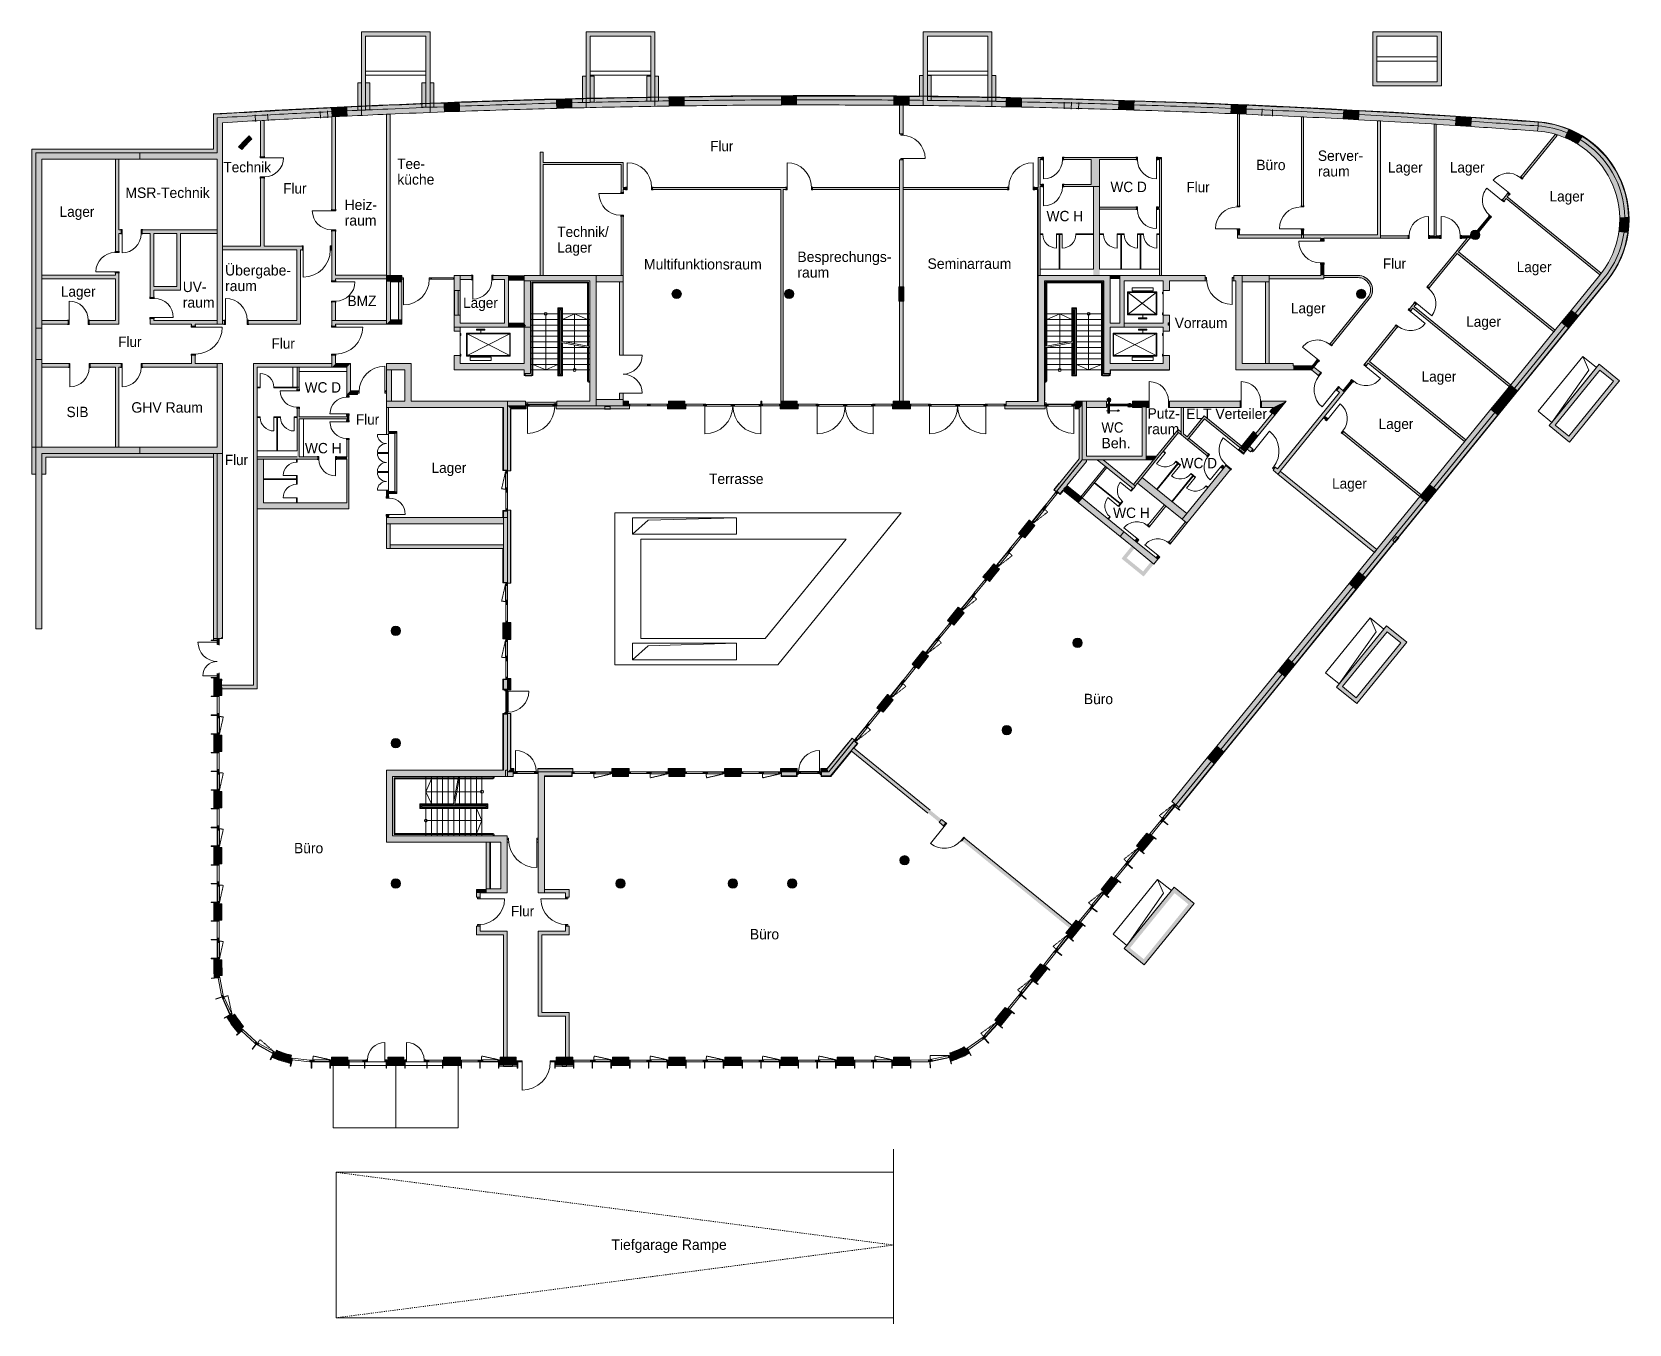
# Model space of a CAD drawing. Header units: inches. Extents: x 354311 to 431061, y 371078 to 433204.
import ezdxf

# ---------------------------------------------------------------- set-up
doc = ezdxf.new("R2010")
doc.units = ezdxf.units.IN
doc.header["$LTSCALE"] = 250
doc.header["$MEASUREMENT"] = 0
for name, pattern in [('$1$G1', [0.18, 0.12, -0.06]), ('1600_2512', [0.42, 0.2, -0.01, 0.01, -0.2]), ('G1', [0.18, 0.12, -0.06]), ('Standardmuster', [0]), ('Volllinie', [0]), ('w_verdeckt_oben', [0.18, 0.06, -0.12])]:
    doc.linetypes.add(name, pattern=pattern)
doc.layers.add('Grundebene', color=7, linetype='Continuous')
doc.styles.add('ARIAL', font='arial.ttf', dxfattribs={"height": 0.2})

msp = doc.modelspace()

# ---------------------------------------------------------------- texts
at = {"layer": 'Grundebene', "color": 18, "lineweight": 18, "true_color": 0x000000, "style": 'ARIAL'}
for s, width, p in [('Flur', 0.923524, (386907, 427463)), ('Server-', 0.949091, (416108, 427003)), ('Technik', 0.935798, (363511, 426453)), ('Tee-', 0.92518, (371869, 426613)), ('Büro', 0.950264, (413150, 426559)), ('Lager', 0.934191, (419476, 426443)), ('Lager', 0.934191, (422447, 426443)), ('küche', 0.9551, (371869, 425863)), ('WC D', 0.937721, (406140, 425503)), ('Flur', 0.923524, (409793, 425491)), ('raum', 0.961819, (416108, 426253)), ('MSR-Technik', 0.957553, (358804, 425223)), ('Flur', 0.923524, (366390, 425433)), ('Lager', 0.934191, (427242, 425052)), ('Lager', 0.934191, (355643, 424313)), ('Heiz-', 0.954362, (369338, 424643)), ('WC H', 0.947638, (403066, 424101)), ('raum', 0.960912, (369338, 423893)), ('Technik/', 0.937003, (379555, 423343)), ('Lager', 0.934811, (379555, 422593)), ('Multifunktionsraum', 0.966293, (383719, 421783)), ('Besprechungs-', 0.962775, (391093, 422143)), ('Seminarraum', 0.961219, (397348, 421813)), ('Flur', 0.923524, (419232, 421815)), ('Lager', 0.934191, (425663, 421654)), ('Übergabe-', 0.960586, (363592, 421493)), ('raum', 0.960792, (391093, 421393)), ('Lager', 0.934191, (355701, 420473)), ('UV-', 0.946712, (361559, 420697)), ('raum', 0.96024, (363592, 420743)), ('raum', 0.96048, (361559, 419947)), ('BMZ', 0.944805, (369473, 420023)), ('Lager', 0.934191, (375031, 419933)), ('Lager', 0.934191, (414812, 419673)), ('Vorraum', 0.947887, (409227, 418963)), ('Lager', 0.934191, (423235, 419027)), ('Flur', 0.923524, (358462, 418055)), ('Flur', 0.923524, (365830, 417973)), ('Lager', 0.934191, (421092, 416390)), ('WC D', 0.937721, (367418, 415863)), ('GHV Raum', 0.962218, (359089, 414901)), ('SIB', 0.935455, (355974, 414683)), ('Flur', 0.923524, (369886, 414323)), ('Putz-', 0.952826, (407919, 414613)), ('ELT Verteiler', 0.953392, (409777, 414593)), ('Lager', 0.934191, (419028, 414112)), ('WC', 0.909123, (405704, 413937)), ('Beh.', 0.973247, (405704, 413187)), ('raum', 0.960912, (407919, 413863)), ('WC H', 0.947638, (367429, 412943)), ('Flur', 0.923524, (363584, 412377)), ('Lager', 0.934191, (373516, 412001)), ('WC D', 0.937721, (409514, 412223)), ('Terrasse', 0.950279, (386848, 411468)), ('Lager', 0.934191, (416790, 411244)), ('WC H', 0.947638, (406266, 409833)), ('Büro', 0.950264, (404862, 400883)), ('Büro', 0.950264, (366906, 393713)), ('Flur', 0.923524, (377332, 390683)), ('Büro', 0.950264, (388814, 389573)), ('Tiefgarage Rampe', 0.957727, (382160, 374647))]:
    msp.add_text(s, height=500, dxfattribs=dict(at, width=width)).set_placement(p)

# ---------------------------------------------------------------- blocks, each defined once
blk = doc.blocks.new('Color_Area-7')
at = {"layer": 'Grundebene', "true_color": 0x000000, "transparency": 33554687}
blk.add_hatch(color=18, dxfattribs=at).paths.add_polyline_path([(408969, 419214), (408969, 419104), (408909, 419214)], flags=0)
at = {"layer": 'Grundebene', "color": 18, "linetype": 'Continuous', "lineweight": 13, "true_color": 0x000000}
for p, q in [((408969, 419104), (408909, 419214)), ((408909, 419214), (408969, 419214)), ((408969, 419214), (408969, 419104))]:
    blk.add_line(p, q, dxfattribs=at)
blk = doc.blocks.new('door-2CA5')
at = {"layer": 'Grundebene', "color": 18, "linetype": 'Standardmuster', "lineweight": 13, "true_color": 0x000000}
blk.add_line((372311, 383781), (372311, 384623), dxfattribs=at)
blk.add_arc((372311, 383781), 842, 0, 90, dxfattribs=at)
blk = doc.blocks.new('door-2CAF')
at = {"layer": 'Grundebene', "color": 18, "linetype": 'Standardmuster', "lineweight": 13, "true_color": 0x000000}
blk.add_line((371277, 383781), (371277, 384623), dxfattribs=at)
blk.add_arc((371277, 383781), 842, 90, 180, dxfattribs=at)

# ---------------------------------------------------------------- hatches: boundary and pattern name
at = {"layer": 'Grundebene', "true_color": 0x000000, "transparency": 33554687}
h = msp.add_hatch(color=18, dxfattribs=at)
h.paths.add_polyline_path([(370144, 429441), (370344, 429441), (370344, 429443), (370144, 429443)], flags=0)
h.paths.add_polyline_path([(370144, 429443), (370344, 429443), (370344, 430760), (370144, 430760)], flags=0)
h.paths.add_polyline_path([(370144, 430760), (370344, 430760), (370344, 433004), (370144, 433204)], flags=0)
for points in [[(370144, 433204), (370344, 433004), (373244, 433004), (373444, 433204)], [(373444, 433204), (373244, 433004), (373244, 429581), (373444, 429581)], [(380944, 429814), (381144, 429814), (381144, 433004), (380944, 433204)], [(380944, 433204), (381144, 433004), (384044, 433004), (384244, 433204)], [(418744, 433204), (418944, 433004), (421844, 433004), (422044, 433204)], [(418744, 430604), (418944, 430804), (418944, 433004), (418744, 433204)], [(422044, 433204), (421844, 433004), (421844, 430804), (422044, 430604)], [(369964, 430760), (369964, 429443), (370144, 429443), (370144, 430760)], [(370344, 429452), (370544, 429452), (370544, 430761), (370344, 430761)], [(373244, 430761), (373044, 430761), (373044, 429581), (373244, 429581)], [(373444, 429581), (373624, 429581), (373624, 430760), (373444, 430760)], [(380764, 431072), (380764, 429814), (380944, 429814), (380944, 431072)], [(381144, 429819), (381324, 429819), (381324, 431072), (381144, 431072)], [(384047, 431072), (383867, 431072), (383867, 429876), (384047, 429876)], [(384424, 429882), (384424, 431072), (384244, 431072), (384244, 429882)], [(396964, 431108), (396964, 430097), (397085, 430051), (397144, 430095), (397144, 431108)], [(397345, 429911), (397525, 429911), (397524, 431108), (397344, 431108)], [(400624, 429868), (400624, 431108), (400444, 431108), (400444, 429868)], [(422044, 430604), (421844, 430804), (418944, 430804), (418744, 430604)], [(374850, 429634), (374844, 429814), (374114, 429787), (374121, 429607)], [(374114, 429787), (374844, 429814), (374850, 429634), (374850, 429634), (374850, 429634), (374850, 429634), (374860, 429384), (374130, 429357), (374121, 429607), (374121, 429607)], [(379523, 429779), (379518, 429959), (379518, 429959), (374844, 429814), (374844, 429814), (374851, 429634), (374851, 429634)], [(374844, 429814), (379518, 429959), (379518, 429959), (379523, 429779), (379523, 429779), (374851, 429634), (374851, 429634)], [(380253, 429798), (380248, 429978), (379519, 429959), (379523, 429779)], [(379519, 429959), (380248, 429978), (380253, 429798), (380253, 429798), (380253, 429798), (380253, 429798), (380259, 429548), (379530, 429529), (379523, 429779), (379523, 429779)], [(384926, 429890), (384923, 430070), (384923, 430070), (380249, 429978), (380249, 429978), (380253, 429798), (380253, 429798)], [(380253, 429798), (380249, 429978), (380249, 429978), (384923, 430070), (384923, 430070), (384926, 429890), (384926, 429890)], [(384929, 429640), (384926, 429890), (384926, 429890), (380253, 429798), (380253, 429798), (380259, 429548), (380259, 429548)], [(380253, 429798), (384926, 429890), (384926, 429890), (384929, 429640), (384929, 429640), (380259, 429548), (380259, 429548)], [(385656, 429900), (385653, 430080), (384923, 430070), (384926, 429890)], [(384929, 429640), (384926, 429890), (384923, 430070), (384923, 430070), (385653, 430080), (385656, 429900), (385659, 429650)], [(385656, 429900), (384926, 429890), (384929, 429640), (385659, 429650)], [(390328, 429940), (390327, 430120), (390327, 430120), (385654, 430080), (385654, 430080), (385656, 429900), (385656, 429900), (390328, 429940)], [(385654, 430080), (390327, 430120), (390327, 430120), (390328, 429940), (390329, 429690), (390329, 429690), (385659, 429650), (385659, 429650), (385656, 429900), (385656, 429900), (385654, 430080)], [(390329, 429690), (390328, 429940), (390328, 429940), (385656, 429900), (385656, 429900), (385659, 429650), (385659, 429650), (390329, 429690)], [(391058, 429942), (391058, 430122), (390328, 430120), (390328, 429940)], [(390328, 430120), (391058, 430122), (391058, 430122), (391058, 429942), (391059, 429692), (390329, 429690), (390329, 429690), (390328, 429940), (390328, 429940), (390328, 429940), (390328, 429940)], [(391058, 429942), (390328, 429940), (390329, 429690), (391059, 429692)], [(395731, 429928), (395732, 430108), (395732, 430108), (391058, 430122), (391058, 430122), (391058, 429942), (391058, 429942), (395731, 429928)], [(391058, 430122), (395732, 430108), (395732, 430108), (395731, 429928), (395731, 429928), (395729, 429678), (395729, 429678), (391059, 429692), (391059, 429692), (391058, 429942), (391058, 429942)], [(395729, 429678), (395731, 429928), (395731, 429928), (391058, 429942), (391058, 429942), (391059, 429692), (391059, 429692)], [(395729, 429678), (395731, 429928), (395731, 429928), (395731, 429928), (395731, 429928), (395732, 430108), (396462, 430102), (396461, 429922), (396459, 429672)], [(396461, 429922), (395731, 429928), (395729, 429678), (396459, 429672)], [(396461, 429922), (396462, 430102), (395732, 430108), (395731, 429928)], [(396459, 429672), (398169, 429663), (399651, 429632), (401129, 429606), (401137, 430036), (399084, 430070), (397525, 430093), (396462, 430102)], [(401863, 429841), (401133, 429856), (401129, 429606), (401858, 429591)], [(401863, 429841), (401133, 429856), (401129, 429606), (401858, 429591)], [(401863, 429841), (401867, 430021), (401137, 430036), (401133, 429856)], [(401137, 430036), (401133, 429856), (401863, 429841), (401867, 430021)], [(406528, 429472), (406536, 429722), (406536, 429722), (401864, 429841), (401864, 429841), (401858, 429591), (401858, 429591)], [(401864, 429841), (406536, 429722), (406536, 429722), (406528, 429472), (406528, 429472), (401858, 429591), (401858, 429591)], [(406536, 429722), (406541, 429902), (406541, 429902), (401867, 430021), (401867, 430021), (401864, 429841), (401864, 429841), (406536, 429722)], [(401867, 430021), (406541, 429902), (406541, 429902), (406536, 429722), (406536, 429722), (401864, 429841), (401864, 429841), (401867, 430021)], [(407266, 429698), (407272, 429877), (406542, 429902), (406536, 429722)], [(407272, 429877), (406542, 429902), (406536, 429722), (407266, 429698)], [(411939, 429527), (411946, 429707), (411946, 429707), (407272, 429879), (407272, 429879), (407266, 429699), (407266, 429699)], [(407272, 429879), (411946, 429707), (411946, 429707), (411939, 429527), (411939, 429527), (407266, 429699), (407266, 429699)], [(363039, 429243), (363443, 429267), (363443, 429267), (365353, 429378), (368710, 429554), (368718, 429374), (368718, 429374), (365363, 429198), (365363, 429198), (363454, 429088), (363219, 429074)], [(363219, 429074), (363039, 429243), (363039, 427563), (363219, 427383)], [(363039, 429243), (363039, 427563), (363219, 427383), (363219, 429074)], [(363219, 429074), (363469, 428838), (364250, 428883), (365055, 428930), (365654, 428964), (366545, 429012), (367425, 429056), (368731, 429124), (368719, 429374), (365908, 429304)], [(363469, 428838), (363219, 429074), (363219, 427383), (363277, 427183), (363469, 427083)], [(363219, 429074), (363219, 427383), (363277, 427183), (363469, 427083), (363469, 428838)], [(369448, 429409), (369439, 429589), (368710, 429554), (368719, 429374)], [(369439, 429589), (369448, 429409), (369448, 429409), (369460, 429159), (368731, 429124), (368719, 429374), (368719, 429374), (368710, 429554)], [(369448, 429409), (368719, 429374), (368731, 429124), (369460, 429159)], [(369439, 429589), (371413, 429678), (371413, 429678), (374114, 429787), (374114, 429787), (374121, 429607), (374121, 429607), (371421, 429498), (371421, 429498), (369448, 429409)], [(369448, 429409), (371421, 429498), (371421, 429498), (374121, 429607), (374130, 429357), (374130, 429357), (371431, 429248), (371431, 429248), (369460, 429159)], [(374850, 429634), (374121, 429607), (374130, 429357), (374860, 429384)], [(379530, 429529), (379523, 429779), (379523, 429779), (374851, 429634), (374851, 429634), (374860, 429384), (374860, 429384)], [(374851, 429634), (379523, 429779), (379523, 429779), (379530, 429529), (379530, 429529), (374860, 429384), (374860, 429384)], [(380253, 429798), (379523, 429779), (379530, 429529), (380259, 429548)], [(396006, 428308), (396182, 428308), (396182, 429674), (396006, 429674)], [(407266, 429698), (406537, 429722), (406528, 429472), (407258, 429448)], [(407266, 429698), (406537, 429722), (406528, 429472), (407258, 429448)], [(411928, 429277), (411939, 429527), (411939, 429527), (407266, 429699), (407266, 429699), (407258, 429449), (407258, 429449)], [(407266, 429699), (411939, 429527), (411939, 429527), (411928, 429277), (411928, 429277), (407258, 429449), (407258, 429449), (407266, 429699)], [(412668, 429498), (411938, 429527), (411928, 429277), (412658, 429248)], [(412668, 429498), (412675, 429678), (411946, 429707), (411938, 429527)], [(412344, 424834), (412244, 424834), (412244, 429264), (412344, 429264)], [(417328, 429021), (417341, 429271), (417341, 429271), (412668, 429496), (412668, 429496), (412658, 429246), (412658, 429246)], [(412668, 429496), (417341, 429271), (417341, 429271), (417328, 429021), (417328, 429021), (412658, 429246), (412658, 429246)], [(417341, 429271), (417351, 429451), (417351, 429451), (412676, 429676), (412676, 429676), (412668, 429496), (412668, 429496)], [(412676, 429676), (417351, 429451), (417351, 429451), (417341, 429271), (417341, 429271), (412668, 429496), (412668, 429496), (412676, 429676)], [(415416, 424834), (415316, 424834), (415316, 429122), (415416, 429122)], [(418057, 428982), (417328, 429021), (417342, 429271), (417342, 429271), (417351, 429451), (418080, 429412), (418070, 429232), (418070, 429232), (418071, 429232)], [(418071, 429232), (417342, 429271), (417328, 429021), (418057, 428982)], [(418070, 429232), (418080, 429412), (417351, 429451), (417342, 429271)], [(422728, 428704), (422744, 428954), (422744, 428954), (418071, 429232), (418071, 429232), (418057, 428982), (418057, 428982), (422728, 428704)], [(418071, 429232), (422744, 428954), (422744, 428954), (422728, 428704), (422728, 428704), (418057, 428982), (418057, 428982), (418071, 429232)], [(422744, 428954), (422756, 429133), (422756, 429133), (418081, 429412), (418081, 429412), (418071, 429232), (418071, 429232), (422744, 428954)], [(418081, 429412), (422756, 429133), (422756, 429133), (422744, 428954), (422744, 428954), (418071, 429232), (418071, 429232)], [(422728, 428704), (422744, 428954), (422744, 428954), (422756, 429133), (422756, 429133), (423485, 429086), (423473, 428906), (423473, 428906), (423457, 428657)], [(423473, 428906), (423485, 429086), (422756, 429133), (422744, 428954)], [(426687, 428683), (426700, 428863), (423485, 429086), (423473, 428906)], [(423473, 428906), (426687, 428683), (426700, 428863), (423485, 429086)], [(419121, 423449), (418966, 423449), (418966, 428927), (419121, 428927)], [(421794, 423394), (421694, 423394), (421694, 428770), (421794, 428770)], [(423473, 428906), (422744, 428954), (422728, 428704), (423457, 428657)], [(426669, 428434), (426687, 428683), (423473, 428906), (423457, 428657)], [(423457, 428657), (426669, 428434), (426687, 428683), (423473, 428906)], [(425943, 426168), (427634, 428250), (427530, 428281), (427529, 428279), (425865, 426232)], [(427995, 428118), (428092, 428349), (428092, 428349), (427946, 428407), (427798, 428460), (427648, 428507), (427497, 428550), (427344, 428586), (427190, 428618), (427035, 428644), (426880, 428665), (426723, 428681), (426687, 428683), (426687, 428683), (426669, 428434), (426669, 428434), (426817, 428421), (426964, 428402), (427111, 428379), (427256, 428350), (427401, 428316), (427544, 428277), (427686, 428233), (427826, 428185), (427964, 428131)], [(427995, 428118), (427858, 428173), (427718, 428223), (427576, 428268), (427434, 428308), (427289, 428343), (427144, 428372), (426998, 428397), (426851, 428417), (426703, 428431), (426669, 428434), (426669, 428434), (426687, 428683), (426687, 428683), (426844, 428669), (427000, 428650), (427155, 428625), (427309, 428594), (427462, 428558), (427613, 428517), (427763, 428471), (427912, 428419), (428058, 428363), (428092, 428349), (428092, 428349)], [(428092, 428349), (428161, 428515), (428161, 428515), (428009, 428575), (427855, 428630), (427699, 428680), (427542, 428724), (427383, 428762), (427223, 428795), (427062, 428822), (426900, 428844), (426738, 428860), (426700, 428863), (426700, 428863), (426687, 428683), (426687, 428683), (426844, 428669), (427000, 428650), (427155, 428625), (427309, 428594), (427462, 428558), (427613, 428517), (427763, 428471), (427912, 428419), (428058, 428363)], [(426687, 428683), (426700, 428863), (426700, 428863), (426863, 428848), (427025, 428828), (427186, 428802), (427347, 428770), (427506, 428733), (427663, 428690), (427820, 428642), (427974, 428588), (428126, 428529), (428161, 428515), (428161, 428515), (428092, 428349), (428092, 428349), (427946, 428407), (427798, 428460), (427648, 428507), (427497, 428550), (427344, 428586), (427190, 428618), (427035, 428644), (426880, 428665), (426723, 428681)], [(428172, 428315), (428092, 428349), (427995, 428118), (428071, 428086), (428147, 428052), (428222, 428016), (428296, 427979), (428369, 427941), (428441, 427901), (428513, 427860), (428584, 427817), (428715, 428030), (428640, 428075), (428564, 428119), (428487, 428161), (428409, 428202), (428331, 428241), (428252, 428278)], [(428715, 428030), (428809, 428184), (428809, 428184), (428666, 428268), (428521, 428347), (428372, 428421), (428222, 428489), (428161, 428515), (428161, 428515), (428092, 428349), (428092, 428349), (428237, 428285), (428381, 428216), (428522, 428142), (428660, 428063), (428715, 428030)], [(354791, 413242), (354311, 413242), (354311, 427563), (354791, 427563)], [(354791, 427563), (363469, 427563), (363469, 427083), (354791, 427083)], [(363039, 427563), (359491, 427563), (359491, 427383), (363219, 427383)], [(364302, 427746), (364243, 427676), (364398, 427549), (364454, 427616), (364511, 427682), (364570, 427746), (364630, 427810), (364691, 427872), (364754, 427932), (364818, 427992), (364883, 428050), (364751, 428201), (364683, 428140), (364616, 428077), (364551, 428014), (364486, 427949), (364423, 427883), (364362, 427815)], [(430610, 424273), (430860, 424278), (430860, 424278), (430855, 424435), (430843, 424591), (430827, 424747), (430805, 424903), (430777, 425058), (430745, 425211), (430707, 425364), (430663, 425515), (430614, 425664), (430561, 425811), (430502, 425957), (430438, 426101), (430369, 426242), (430295, 426380), (430216, 426516), (430133, 426649), (430045, 426779), (429952, 426906), (429856, 427030), (429755, 427150), (429649, 427267), (429540, 427380), (429427, 427489), (429310, 427594), (429190, 427695), (429066, 427791), (428939, 427884), (428808, 427971), (428715, 428030), (428715, 428030), (428584, 427817), (428584, 427817), (428709, 427738), (428831, 427653), (428951, 427565), (429067, 427473), (429179, 427376), (429289, 427276), (429394, 427172), (429496, 427064), (429595, 426953), (429689, 426839), (429779, 426721), (429865, 426600), (429947, 426476), (430024, 426350), (430097, 426220), (430166, 426089), (430229, 425955), (430289, 425819), (430343, 425681), (430392, 425541), (430437, 425399), (430476, 425256), (430511, 425112), (430540, 424967), (430565, 424820), (430584, 424673), (430598, 424526), (430607, 424378)], [(430610, 424273), (430605, 424421), (430594, 424569), (430579, 424717), (430558, 424864), (430532, 425010), (430501, 425155), (430465, 425299), (430424, 425441), (430378, 425582), (430327, 425722), (430272, 425859), (430211, 425995), (430146, 426128), (430076, 426259), (430002, 426387), (429923, 426513), (429840, 426636), (429753, 426756), (429661, 426873), (429566, 426986), (429467, 427096), (429363, 427203), (429257, 427306), (429146, 427405), (429033, 427500), (428916, 427592), (428796, 427679), (428673, 427762), (428584, 427817), (428584, 427817), (428715, 428030), (428715, 428030), (428847, 427946), (428977, 427857), (429103, 427763), (429226, 427665), (429345, 427563), (429461, 427457), (429573, 427347), (429681, 427233), (429785, 427115), (429885, 426994), (429980, 426869), (430071, 426741), (430158, 426610), (430240, 426476), (430317, 426340), (430390, 426200), (430457, 426058), (430520, 425914), (430577, 425768), (430629, 425620), (430676, 425470), (430718, 425319), (430755, 425166), (430786, 425012), (430812, 424857), (430832, 424701), (430847, 424545), (430857, 424388), (430860, 424278), (430860, 424278)], [(430860, 424278), (431040, 424281), (431040, 424281), (431034, 424444), (431023, 424607), (431006, 424770), (430983, 424931), (430954, 425092), (430920, 425252), (430880, 425410), (430835, 425567), (430785, 425723), (430729, 425876), (430667, 426028), (430601, 426177), (430529, 426323), (430452, 426468), (430370, 426609), (430284, 426748), (430192, 426883), (430096, 427015), (429995, 427144), (429890, 427269), (429781, 427390), (429667, 427507), (429550, 427621), (429428, 427730), (429303, 427835), (429174, 427935), (429042, 428031), (428906, 428122), (428809, 428184), (428809, 428184), (428715, 428030), (428715, 428030), (428847, 427946), (428977, 427857), (429103, 427763), (429226, 427665), (429345, 427563), (429461, 427457), (429573, 427347), (429681, 427233), (429785, 427115), (429885, 426994), (429980, 426869), (430071, 426741), (430158, 426610), (430240, 426476), (430317, 426340), (430390, 426200), (430457, 426058), (430520, 425914), (430577, 425768), (430629, 425620), (430676, 425470), (430718, 425319), (430755, 425166), (430786, 425012), (430812, 424857), (430832, 424701), (430847, 424545), (430857, 424388)], [(430860, 424278), (430855, 424435), (430843, 424591), (430827, 424747), (430805, 424903), (430777, 425058), (430745, 425211), (430707, 425364), (430663, 425515), (430614, 425664), (430561, 425811), (430502, 425957), (430438, 426101), (430369, 426242), (430295, 426380), (430216, 426516), (430133, 426649), (430045, 426779), (429952, 426906), (429856, 427030), (429755, 427150), (429649, 427267), (429540, 427380), (429427, 427489), (429310, 427594), (429190, 427695), (429066, 427791), (428939, 427884), (428808, 427971), (428715, 428030), (428809, 428184), (428809, 428184), (428947, 428096), (429081, 428003), (429213, 427906), (429340, 427804), (429464, 427698), (429585, 427588), (429701, 427473), (429814, 427355), (429922, 427232), (430026, 427106), (430125, 426976), (430220, 426843), (430310, 426707), (430395, 426568), (430475, 426425), (430551, 426280), (430621, 426133), (430686, 425983), (430746, 425831), (430800, 425677), (430849, 425521), (430893, 425364), (430931, 425205), (430963, 425045), (430990, 424884), (431011, 424722), (431027, 424559), (431037, 424396), (431040, 424281), (431040, 424281)], [(363219, 427083), (363277, 427183), (363219, 427383), (359491, 427383), (359491, 427083)], [(363219, 419154), (363219, 422729), (363219, 427083), (363277, 427183), (363469, 427083), (363469, 422729), (363469, 419154)], [(378729, 427419), (378879, 427419), (378879, 421494), (378729, 421494)], [(378879, 426831), (382719, 426831), (382719, 426931), (378879, 426931)], [(382719, 426831), (382619, 426831), (382619, 425479), (382719, 425479)], [(396006, 427048), (396181, 427048), (396181, 415454), (396006, 415454)], [(402669, 427171), (402769, 427171), (402769, 421494), (402669, 421494)], [(402769, 427171), (402869, 427171), (402869, 427071), (402769, 427071)], [(403879, 427171), (407389, 427171), (407389, 427071), (403879, 427071)], [(405219, 427071), (405619, 427071), (405619, 425771), (405219, 425771)], [(408399, 427071), (408599, 427071), (408599, 427171), (408399, 427171)], [(408599, 427071), (408499, 427071), (408499, 421494), (408599, 421494)], [(382719, 425729), (382869, 425729), (382869, 425629), (382719, 425629)], [(384129, 425729), (390554, 425729), (390554, 425629), (384129, 425629)], [(390304, 425629), (390404, 425629), (390404, 415454), (390304, 415454)], [(391814, 425729), (401209, 425729), (401209, 425629), (391814, 425629)], [(402469, 425729), (402669, 425729), (402669, 425629), (402469, 425629)], [(402769, 425871), (402869, 425871), (402869, 425771), (402769, 425771)], [(403879, 425771), (405219, 425771), (405219, 425871), (403879, 425871)], [(405619, 425771), (405319, 425771), (405319, 421494), (405619, 421494)], [(424976, 425137), (425228, 425448), (425306, 425385), (425211, 425268), (429726, 421600), (429663, 421522), (425148, 425191), (425054, 425074)], [(405619, 424781), (407389, 424781), (407389, 424681), (405619, 424681)], [(408399, 424781), (408499, 424781), (408499, 424681), (408399, 424681)], [(363219, 423513), (363219, 423688), (361444, 423688), (361444, 423513)], [(382619, 424344), (382719, 424344), (382719, 421494), (382619, 421494)], [(412244, 423449), (412344, 423449), (412344, 423699), (412244, 423699)], [(415316, 423699), (415416, 423699), (415416, 423449), (415316, 423449)], [(423844, 423585), (424417, 424290), (424339, 424353), (423766, 423648)], [(430861, 424190), (430860, 424278), (430610, 424273), (430611, 424190), (430610, 424108), (430607, 424025), (430603, 423942), (430598, 423860), (430590, 423777), (430581, 423695), (430571, 423613), (430819, 423579), (430830, 423666), (430839, 423753), (430847, 423840), (430853, 423927), (430857, 424015), (430860, 424102)], [(430571, 423613), (430605, 423984), (430610, 424273), (431040, 424276), (431040, 424122), (431029, 423862), (430997, 423554)], [(430819, 423579), (430997, 423554), (431016, 423719), (431030, 423884), (431038, 424049), (431041, 424215), (431040, 424281), (431040, 424281), (430860, 424278), (430860, 424278), (430860, 424118), (430855, 423959), (430843, 423800), (430827, 423642)], [(360169, 423513), (360081, 423557), (359994, 423513), (359994, 421188), (360169, 421188)], [(361444, 423513), (361356, 423557), (361269, 423513), (361269, 420963), (361444, 420788)], [(367219, 419329), (367044, 419329), (367044, 422904), (367219, 422904)], [(412244, 423294), (419121, 423294), (419121, 423449), (412244, 423449)], [(416244, 423294), (416399, 423294), (416399, 423194), (416244, 423194)], [(419121, 423294), (420453, 423294), (420453, 423394), (419121, 423394)], [(421381, 420961), (423277, 423294), (423406, 423294), (422871, 422636), (427508, 418868), (427445, 418790), (422808, 422558), (421459, 420898)], [(421463, 423294), (421980, 423294), (421980, 423394), (421463, 423394)], [(422990, 423394), (423501, 423394), (423501, 423294), (422990, 423294)], [(429659, 421515), (429853, 421357), (429853, 421357), (429853, 421357), (429950, 421481), (430043, 421608), (430131, 421738), (430214, 421871), (430293, 422007), (430367, 422146), (430436, 422287), (430500, 422430), (430559, 422575), (430613, 422723), (430662, 422872), (430706, 423023), (430744, 423176), (430777, 423329), (430804, 423484), (430819, 423579), (430819, 423579), (430571, 423613), (430571, 423613), (430548, 423467), (430520, 423321), (430487, 423176), (430449, 423033), (430406, 422891), (430358, 422751), (430305, 422612), (430247, 422475), (430185, 422341), (430118, 422208), (430046, 422078), (429970, 421951), (429890, 421827), (429805, 421705), (429716, 421586), (429659, 421515)], [(429659, 421515), (429751, 421632), (429838, 421752), (429921, 421874), (430000, 422000), (430075, 422129), (430144, 422259), (430210, 422393), (430270, 422528), (430326, 422665), (430377, 422805), (430423, 422946), (430464, 423088), (430500, 423232), (430531, 423377), (430557, 423523), (430571, 423613), (430819, 423579), (430819, 423579), (430794, 423424), (430765, 423269), (430730, 423116), (430689, 422964), (430644, 422814), (430593, 422666), (430537, 422519), (430476, 422374), (430410, 422232), (430339, 422091), (430263, 421954), (430182, 421819), (430097, 421687), (430007, 421558), (429913, 421433), (429853, 421357), (429853, 421357), (429659, 421515)], [(429853, 421357), (429993, 421244), (429993, 421244), (430094, 421372), (430190, 421504), (430282, 421640), (430368, 421778), (430450, 421919), (430527, 422064), (430599, 422210), (430666, 422359), (430727, 422511), (430783, 422664), (430834, 422819), (430879, 422976), (430919, 423135), (430953, 423295), (430982, 423455), (430997, 423554), (430997, 423554), (430819, 423579), (430819, 423579), (430794, 423424), (430765, 423269), (430730, 423116), (430689, 422964), (430644, 422814), (430593, 422666), (430537, 422519), (430476, 422374), (430410, 422232), (430339, 422091), (430263, 421954), (430182, 421819), (430097, 421687), (430007, 421558), (429913, 421433), (429853, 421357)], [(429853, 421357), (429950, 421481), (430043, 421608), (430131, 421738), (430214, 421871), (430293, 422007), (430367, 422146), (430436, 422287), (430500, 422430), (430559, 422575), (430613, 422723), (430662, 422872), (430706, 423023), (430744, 423176), (430777, 423329), (430804, 423484), (430819, 423579), (430997, 423554), (430997, 423554), (430972, 423393), (430941, 423232), (430904, 423073), (430862, 422915), (430815, 422759), (430762, 422604), (430704, 422452), (430641, 422301), (430572, 422153), (430498, 422007), (430419, 421864), (430335, 421724), (430247, 421587), (430153, 421453), (430055, 421322), (429993, 421244), (429993, 421244), (429853, 421357)], [(358319, 421329), (358363, 421417), (358319, 421504), (354791, 421504), (354791, 421329)], [(372094, 421494), (371344, 421494), (371344, 421194), (372094, 421194)], [(374594, 421494), (374894, 421494), (374894, 418821), (374594, 418821)], [(377219, 421494), (377969, 421494), (377969, 421244), (377219, 421244)], [(402669, 421494), (402969, 421244), (405819, 421244), (406119, 421494)], [(406119, 421494), (406119, 421319), (406594, 421319), (406594, 421494)], [(406794, 421244), (406594, 421494), (406594, 419204), (406727, 419154), (406794, 419204)], [(409424, 395930), (429993, 421244), (429659, 421515), (409091, 396202)], [(412169, 421494), (412273, 421286), (412469, 421194), (413769, 421194), (413769, 421494)], [(416399, 421339), (413769, 421339), (413769, 421494), (416399, 421494)], [(416399, 421494), (416244, 421494), (416244, 422059), (416399, 422059)], [(418560, 420502), (416701, 418214), (416701, 418214), (416778, 418151), (418643, 420446), (418643, 420446), (418709, 420604), (418709, 420604), (418731, 420799), (418728, 420863), (418728, 420863), (418716, 420936), (418716, 420936), (418697, 421007), (418671, 421076), (418637, 421142), (418637, 421142), (418597, 421204), (418551, 421261), (418551, 421261), (418498, 421313), (418498, 421313), (418441, 421360), (418441, 421360), (418379, 421400), (418379, 421400), (418314, 421433), (418314, 421433), (418245, 421460), (418174, 421479), (418101, 421490), (418035, 421494), (418035, 421494), (418035, 421494), (418035, 421494), (416580, 421494), (416399, 421494), (416399, 421494), (416399, 421394), (418035, 421394), (418035, 421394), (418038, 421394), (418038, 421394), (418059, 421393), (418080, 421392), (418101, 421390), (418122, 421387), (418143, 421384), (418163, 421379), (418184, 421375), (418204, 421369), (418224, 421363), (418244, 421355), (418263, 421348), (418283, 421339), (418302, 421330), (418320, 421320), (418339, 421310), (418356, 421299), (418374, 421287), (418391, 421275), (418408, 421262), (418424, 421249), (418440, 421235), (418455, 421220), (418470, 421205), (418484, 421190), (418497, 421174), (418510, 421157), (418523, 421140), (418535, 421123), (418546, 421105), (418557, 421087), (418567, 421069), (418576, 421050), (418585, 421031), (418593, 421011), (418600, 420992), (418607, 420972), (418613, 420951), (418618, 420931), (418622, 420910), (418626, 420890), (418629, 420869), (418632, 420848), (418633, 420827), (418634, 420806), (418634, 420785), (418634, 420764), (418632, 420743), (418630, 420722), (418628, 420701), (418624, 420681), (418620, 420660), (418615, 420640), (418609, 420619), (418603, 420599), (418596, 420579), (418588, 420560), (418580, 420541), (418570, 420522), (418561, 420503)], [(428280, 419818), (428474, 419660), (429853, 421357), (429659, 421515)], [(361444, 420788), (361269, 420963), (360169, 420963), (360125, 420846), (360169, 420788)], [(371919, 419354), (372094, 419354), (372094, 421194), (371919, 421194)], [(374594, 419591), (374894, 419591), (374894, 420771), (374594, 420771)], [(395974, 420954), (395974, 420254), (396214, 420254), (396214, 420954)], [(412169, 416954), (412469, 417254), (412469, 421194), (412273, 421286), (412169, 421244)], [(413769, 421194), (413594, 421194), (413594, 417254), (413769, 417254)], [(428474, 419660), (428614, 419547), (429993, 421244), (429853, 421357)], [(420492, 419866), (420744, 420177), (420822, 420114), (420727, 419997), (425364, 416230), (425301, 416152), (420664, 419920), (420570, 419803)], [(368894, 419329), (368850, 419212), (368894, 419154), (371344, 419154), (371344, 419329)], [(377969, 419004), (378052, 419071), (377969, 419204), (377219, 419204), (377219, 419004)], [(418348, 417228), (419855, 419083), (419933, 419020), (418583, 417359), (423220, 413591), (423157, 413513), (418520, 417281), (418426, 417165)], [(425376, 416244), (425570, 416086), (428014, 419094), (427820, 419252)], [(425570, 416086), (425710, 415973), (428154, 418980), (428014, 419094)], [(428280, 419818), (427820, 419252), (428014, 419094), (428474, 419660)], [(428014, 419094), (428154, 418980), (428614, 419547), (428474, 419660)], [(358494, 417079), (358406, 417123), (358319, 417079), (358319, 413242), (358494, 413242)], [(363469, 417254), (363219, 417254), (363219, 413242), (363469, 412942)], [(363219, 417254), (363219, 413242), (363469, 412942), (363469, 417254)], [(363419, 401791), (364956, 401791), (364956, 417254), (365131, 417079), (365131, 417079), (365131, 401616), (363419, 401616)], [(365131, 417079), (364956, 417254), (364956, 401791), (365131, 401616)], [(368719, 417079), (368719, 417254), (364956, 417254), (365131, 417079)], [(368719, 417254), (364956, 417254), (365131, 417079), (368719, 417079)], [(367055, 417079), (367155, 417079), (367155, 415999), (367055, 415999)], [(369444, 417079), (369619, 417254), (368894, 417254), (368719, 417079)], [(369444, 415777), (369619, 415952), (369619, 417254), (369444, 417079)], [(372234, 416954), (372534, 417254), (371344, 417254), (371344, 416954)], [(371344, 416954), (371584, 416954), (371584, 415454), (371344, 415454)], [(372234, 415204), (372534, 415204), (372534, 415454), (372534, 417254), (372234, 416954), (372234, 415454)], [(377969, 416954), (378044, 417054), (377969, 417254), (374894, 417254), (374594, 416954)], [(408969, 416954), (408669, 417254), (406119, 417254), (406044, 417054), (406119, 416954)], [(414924, 416954), (414924, 417154), (414924, 417254), (412469, 417254), (412169, 416954)], [(415806, 416954), (415806, 417154), (414924, 417154), (414924, 416954)], [(415806, 417154), (415969, 417154), (415806, 416954)], [(415969, 417154), (416142, 417367), (416064, 417430), (415840, 417154)], [(427229, 414275), (427510, 414304), (429654, 416943), (429625, 417224)], [(365280, 416099), (365131, 416099), (365131, 416129), (365280, 416129)], [(367055, 416099), (365930, 416099), (365930, 416129), (367055, 416129)], [(417391, 415892), (417789, 416381), (417711, 416444), (417314, 415955)], [(424875, 415627), (425069, 415470), (425570, 416086), (425376, 416244)], [(425069, 415470), (425209, 415356), (425710, 415973), (425570, 416086)], [(428170, 413768), (428199, 413487), (430469, 416281), (430397, 416404), (430314, 416407)], [(369959, 415777), (369959, 415952), (369619, 415952), (369444, 415777)], [(369444, 415684), (369544, 415684), (369544, 415777), (369444, 415777)], [(376969, 415154), (377169, 415454), (372534, 415454), (372534, 415204), (372234, 415204), (372234, 415454), (371344, 415454), (371344, 415154)], [(377169, 415454), (372534, 415454), (372534, 415204), (372234, 415204), (372234, 415454), (371344, 415454), (371344, 415154), (376969, 415154)], [(377169, 415454), (376969, 415154), (376969, 412139), (377169, 412139)], [(376969, 415154), (376969, 412139), (377169, 412139), (377169, 415454)], [(377169, 415229), (377309, 415089), (378059, 415089), (378059, 415229)], [(377169, 412094), (377309, 412094), (377309, 415089), (377169, 415229)], [(377169, 415229), (377169, 412094), (377309, 412094), (377309, 415089)], [(378059, 415229), (377169, 415229), (377309, 415089), (378059, 415089)], [(378029, 415311), (378159, 415311), (378159, 415290), (378147, 415290), (378147, 415229), (378029, 415229)], [(378126, 415290), (378209, 415290), (378209, 415208), (378126, 415208)], [(379349, 415290), (379432, 415290), (379432, 415208), (379349, 415208)], [(379398, 415311), (379529, 415311), (379529, 415229), (379398, 415229)], [(379499, 415229), (379499, 415089), (383028, 415089), (383028, 415229)], [(381419, 415529), (381344, 415429), (381419, 415229), (382719, 415229), (382719, 415529)], [(382719, 415429), (382719, 415229), (382959, 415229), (382959, 415429)], [(383050, 415229), (382959, 415229), (382959, 415311), (383050, 415311)], [(384020, 415229), (383890, 415229), (383890, 415311), (383923, 415311), (384020, 415311)], [(384929, 415229), (384837, 415229), (384837, 415311), (384929, 415311)], [(384860, 415229), (384860, 415089), (385728, 415089), (385728, 415229)], [(385659, 415429), (384929, 415429), (384929, 415229), (385659, 415229)], [(385697, 415311), (385751, 415311), (385751, 415229), (385660, 415229), (385660, 415311)], [(386698, 415229), (386590, 415229), (386590, 415311), (386623, 415311), (386698, 415311)], [(386644, 415290), (386727, 415290), (386727, 415208), (386644, 415208)], [(387911, 415290), (387994, 415290), (387994, 415208), (387911, 415208)], [(388077, 415290), (387994, 415290), (387994, 415208), (388077, 415208)], [(389344, 415290), (389261, 415290), (389261, 415208), (389344, 415208)], [(389420, 415311), (389311, 415311), (389311, 415291), (389323, 415291), (389323, 415229), (389420, 415229)], [(390329, 415229), (390237, 415229), (390237, 415311), (390329, 415311)], [(390260, 415229), (390260, 415089), (391128, 415089), (391128, 415229)], [(391059, 415429), (390329, 415429), (390329, 415229), (391059, 415229)], [(391097, 415311), (391151, 415311), (391151, 415229), (391060, 415229), (391060, 415311)], [(392098, 415229), (391990, 415229), (391990, 415311), (392023, 415311), (392098, 415311)], [(392044, 415290), (392127, 415290), (392127, 415208), (392044, 415208)], [(393311, 415290), (393394, 415290), (393394, 415208), (393311, 415208)], [(393477, 415290), (393394, 415290), (393394, 415208), (393477, 415208)], [(394744, 415290), (394661, 415290), (394661, 415208), (394744, 415208)], [(394820, 415311), (394711, 415311), (394711, 415291), (394723, 415291), (394723, 415229), (394820, 415229)], [(395729, 415229), (395637, 415229), (395637, 415311), (395729, 415311)], [(395660, 415229), (395660, 415089), (396528, 415089), (396528, 415229)], [(396459, 415429), (395729, 415429), (395729, 415229), (396459, 415229)], [(396497, 415311), (396551, 415311), (396551, 415229), (396460, 415229), (396460, 415311)], [(397499, 415229), (397390, 415229), (397390, 415311), (397423, 415311), (397499, 415311)], [(397444, 415290), (397527, 415290), (397527, 415208), (397444, 415208)], [(398711, 415290), (398794, 415290), (398794, 415208), (398711, 415208)], [(398877, 415290), (398794, 415290), (398794, 415208), (398877, 415208)], [(400144, 415290), (400061, 415290), (400061, 415208), (400144, 415208)], [(400220, 415311), (400111, 415311), (400111, 415291), (400123, 415291), (400123, 415229), (400220, 415229)], [(401129, 415229), (401037, 415229), (401037, 415311), (401129, 415311)], [(401060, 415229), (401060, 415089), (402998, 415089), (402998, 415229)], [(401129, 415429), (401129, 415229), (402969, 415229), (402669, 415429)], [(403100, 415311), (402969, 415311), (402969, 415229), (403100, 415229)], [(403149, 415290), (403066, 415290), (403066, 415208), (403149, 415208)], [(404372, 415290), (404289, 415290), (404289, 415208), (404372, 415208)], [(404469, 415311), (404339, 415311), (404339, 415290), (404351, 415290), (404351, 415229), (404469, 415229)], [(404439, 415229), (404439, 415089), (404641, 415089), (404781, 415229)], [(404439, 415089), (404641, 415089), (404781, 415229), (404439, 415229)], [(404469, 415454), (404469, 415229), (404781, 415229), (404781, 415454)], [(404469, 415454), (404469, 415229), (404781, 415229), (404781, 415454)], [(404781, 415229), (404641, 415089), (404641, 412673), (404781, 412623)], [(404641, 415089), (404641, 412673), (404781, 412623), (404781, 415229)], [(404781, 412799), (404781, 415454), (404981, 415154), (404981, 412799), (404929, 412741), (404981, 412624), (404981, 412552), (404781, 412623)], [(405946, 415454), (404781, 415454), (404981, 415154), (405946, 415154)], [(407206, 415454), (407962, 415454), (407962, 415154), (407206, 415154)], [(407656, 412799), (407723, 412757), (407856, 412799), (407856, 415154), (407723, 415237), (407656, 415154)], [(407656, 415154), (407656, 412799), (407723, 412757), (407856, 412799), (407856, 415154), (407723, 415237)], [(414587, 415454), (413957, 415154), (413796, 414955), (413912, 414861), (414028, 414766)], [(413957, 415154), (413796, 414955), (413912, 414861), (414028, 414766), (414587, 415454)], [(417391, 415892), (417145, 415866), (414160, 412192), (414223, 412085), (414295, 412082)], [(424875, 415627), (424415, 415061), (424609, 414903), (425069, 415470)], [(424609, 414903), (424748, 414789), (425209, 415356), (425069, 415470)], [(365280, 414699), (365131, 414699), (365131, 414669), (365280, 414669)], [(365930, 414699), (366256, 414699), (366256, 414669), (365930, 414669)], [(366078, 413069), (366108, 413069), (366108, 414669), (366078, 414669)], [(366906, 414699), (367055, 414699), (367055, 414669), (366906, 414669)], [(367055, 415114), (367155, 415114), (367155, 412769), (367055, 412769)], [(367155, 414699), (369444, 414699), (369444, 414599), (367155, 414599)], [(369444, 414799), (369544, 414799), (369544, 414499), (369444, 414499)], [(371444, 413844), (371344, 413844), (371344, 415154), (371444, 415154)], [(409544, 415154), (409644, 415154), (409644, 413884), (409544, 413884)], [(409827, 413734), (410647, 414743), (412440, 413287), (412377, 413209), (410662, 414603), (409905, 413671)], [(414028, 414766), (413912, 414861), (413124, 413891), (413240, 413796)], [(416493, 414548), (416556, 414626), (416439, 414720), (416376, 414643)], [(421470, 411436), (421664, 411279), (424609, 414903), (424415, 415061)], [(421664, 411279), (421803, 411165), (424748, 414789), (424609, 414903)], [(371844, 413994), (371444, 413994), (371444, 413894), (371844, 413894)], [(371844, 411114), (371744, 411114), (371744, 413894), (371844, 413894)], [(407331, 411376), (409415, 413941), (410793, 412821), (410856, 412899), (409400, 414081), (407253, 411439)], [(421076, 410953), (417340, 413989), (417277, 413911), (417277, 413911), (421013, 410875), (421013, 410875), (421077, 410952)], [(427510, 414304), (427229, 414275), (428199, 413487), (428170, 413768)], [(354491, 413242), (354311, 413242), (354311, 411942), (354491, 411942)], [(354491, 413242), (354791, 413242), (354791, 404507), (354491, 404507)], [(354716, 413142), (354791, 413242), (358406, 413242), (359491, 413242), (359491, 412942), (358406, 412942), (354791, 412942)], [(354791, 412942), (359491, 412942), (359491, 413242), (363219, 413242), (363469, 412942), (363219, 412942), (363039, 412762), (354971, 412762)], [(354791, 412942), (354971, 412762), (363039, 412762), (363219, 412942)], [(354971, 412762), (354791, 412942), (354791, 411942), (354971, 411942)], [(359491, 413242), (359491, 412942), (363469, 412942), (363219, 413242)], [(363219, 412942), (363039, 412942), (363039, 404039), (363219, 404039)], [(363219, 412942), (363039, 412762), (363039, 403964), (363219, 403964)], [(363039, 412762), (363219, 412942), (363219, 412942), (363469, 412942), (363469, 404039), (363219, 404039), (363219, 404039), (363219, 403964), (363039, 403964)], [(363469, 412942), (363219, 412942), (363219, 404039), (363469, 404039)], [(369544, 410569), (369444, 410569), (369444, 413614), (369544, 413614)], [(371344, 412984), (371444, 412984), (371444, 412934), (371344, 412934)], [(412711, 413144), (412478, 413333), (412377, 413209), (412610, 413020)], [(365131, 412769), (368055, 412769), (368055, 412669), (365131, 412669)], [(365431, 410269), (365131, 410269), (365131, 412669), (365431, 412669)], [(367031, 412669), (367061, 412669), (367061, 412519), (367031, 412519)], [(368940, 412669), (369444, 412669), (369444, 412769), (368940, 412769)], [(404781, 412623), (404641, 412673), (403429, 411181), (403538, 411093)], [(404641, 412673), (403429, 411181), (403538, 411093), (404781, 412623)], [(403702, 411294), (404781, 412623), (404981, 412552), (404046, 411401), (403888, 411272), (403888, 411272), (403857, 411168), (403721, 411001), (403566, 411127)], [(404721, 410852), (405902, 412305), (405960, 412257), (404780, 410805)], [(407856, 412624), (404929, 412624), (404929, 412799), (407856, 412799)], [(407856, 412799), (407856, 412624), (408216, 412624), (408358, 412799)], [(407856, 412799), (407856, 412624), (408216, 412624), (408358, 412799)], [(411479, 412263), (411557, 412200), (411620, 412278), (411543, 412341)], [(365431, 411719), (367031, 411719), (367031, 411689), (365431, 411689)], [(367031, 411869), (367061, 411869), (367061, 411454), (367031, 411454)], [(371344, 412074), (371444, 412074), (371444, 412024), (371344, 412024)], [(377149, 411989), (377149, 412049), (377067, 412049), (377067, 411989)], [(377149, 412049), (377149, 412029), (377169, 412029), (377169, 412139), (377087, 412139), (377087, 412049)], [(404590, 410572), (404780, 410805), (404046, 411401), (403888, 411272), (403857, 411168)], [(404046, 411401), (403888, 411272), (403857, 411168), (404590, 410572), (404780, 410805)], [(407441, 411512), (409583, 409771), (409804, 410043), (407662, 411783)], [(414295, 412082), (414223, 412085), (414185, 411946), (418822, 408178), (418933, 408314)], [(421470, 411436), (421009, 410870), (421203, 410712), (421664, 411279)], [(367031, 410569), (367061, 410569), (367061, 410804), (367031, 410804)], [(371344, 410839), (371444, 410839), (371444, 411164), (371344, 411164)], [(371444, 411114), (371844, 411114), (371844, 411014), (371444, 411014)], [(377149, 411283), (377149, 411223), (377067, 411223), (377067, 411283)], [(377149, 411223), (377149, 411239), (377169, 411239), (377169, 411069), (377087, 411069), (377087, 411223)], [(403566, 411127), (403497, 411042), (403560, 410990), (403630, 411076)], [(407175, 408472), (407364, 408705), (404780, 410805), (404590, 410572)], [(404590, 410572), (407175, 408472), (407364, 408705), (404780, 410805)], [(421203, 410712), (421343, 410599), (421803, 411165), (421664, 411279)], [(369544, 410269), (365431, 410269), (365431, 410569), (369544, 410569)], [(371344, 409954), (371444, 409954), (371444, 409854), (371344, 409854)], [(371344, 409854), (376969, 409854), (376969, 409554), (371344, 409554)], [(377169, 410169), (376969, 410169), (376969, 408367), (377169, 408367)], [(377169, 410169), (377169, 410279), (377087, 410279), (377087, 410169)], [(377169, 406694), (377309, 406694), (377309, 410214), (377169, 410214)], [(402879, 410250), (402917, 410297), (402981, 410245), (402943, 410199)], [(402917, 410297), (402907, 410284), (402891, 410297), (402999, 410429), (403062, 410377), (402965, 410258)], [(371344, 408367), (371519, 408367), (371519, 409554), (371344, 409554)], [(402352, 409633), (402244, 409722), (401726, 409085), (401835, 408997)], [(402244, 409722), (401726, 409085), (401835, 408997), (402352, 409633)], [(402019, 408906), (402479, 409472), (402324, 409599), (401864, 409032)], [(402324, 409599), (401864, 409032), (402019, 408906), (402479, 409472)], [(402396, 409656), (402409, 409671), (402393, 409684), (402324, 409599), (402387, 409547), (402444, 409617)], [(402434, 409702), (402396, 409656), (402460, 409604), (402498, 409651)], [(408955, 408681), (409738, 409645), (409738, 409645), (409816, 409582), (409033, 408618), (409033, 408618), (409004, 408583), (408927, 408646), (408927, 408646)], [(376969, 408367), (376969, 408542), (371519, 408542), (371519, 408367)], [(377169, 408367), (376969, 408367), (376969, 406739), (377169, 406739)], [(401214, 408201), (401204, 408189), (401189, 408202), (401296, 408334), (401360, 408282), (401262, 408162)], [(401864, 409032), (401794, 408947), (401858, 408895), (401927, 408980)], [(408222, 407621), (407734, 407019), (406681, 407875), (406673, 407881), (406781, 408019), (407159, 408485), (407295, 408375), (406917, 407909), (407708, 407264), (408087, 407731)], [(408222, 407621), (408412, 407854), (407364, 408705), (407175, 408472)], [(407175, 408472), (408222, 407621), (408412, 407854), (407364, 408705)], [(407388, 408814), (407417, 408849), (407417, 408849), (407494, 408786), (407466, 408751), (407403, 408674), (407403, 408674), (407325, 408737), (407325, 408737)], [(400650, 407538), (400541, 407626), (400024, 406990), (400132, 406902)], [(400541, 407626), (400024, 406990), (400132, 406902), (400650, 407538)], [(400693, 407560), (400706, 407576), (400691, 407588), (400621, 407503), (400685, 407451), (400742, 407521)], [(400731, 407607), (400693, 407560), (400757, 407509), (400795, 407555)], [(401176, 408155), (401214, 408201), (401278, 408150), (401240, 408103)], [(408397, 407994), (408426, 408029), (408426, 408029), (408503, 407966), (408475, 407931), (408412, 407854), (408412, 407854), (408334, 407917), (408334, 407917)], [(400161, 406937), (400091, 406851), (400155, 406799), (400224, 406885)], [(400621, 407503), (400161, 406937), (400316, 406810), (400776, 407377)], [(400161, 406937), (400316, 406810), (400776, 407377), (400621, 407503)], [(418064, 407245), (417604, 406679), (417798, 406521), (418258, 407088)], [(417798, 406521), (417938, 406408), (418398, 406974), (418258, 407088)], [(377149, 406589), (377149, 406649), (377067, 406649), (377067, 406589)], [(377149, 406649), (377149, 406629), (377169, 406629), (377169, 406739), (377087, 406739), (377087, 406649)], [(399474, 406059), (399512, 406106), (399575, 406054), (399537, 406008)], [(399512, 406106), (399502, 406094), (399486, 406106), (399593, 406238), (399657, 406186), (399560, 406067)], [(414659, 403055), (414853, 402897), (417798, 406521), (417604, 406679)], [(414853, 402897), (414993, 402783), (417938, 406408), (417798, 406521)], [(377149, 405883), (377149, 405823), (377067, 405823), (377067, 405883)], [(377149, 405823), (377149, 405839), (377169, 405839), (377169, 405669), (377087, 405669), (377087, 405823)], [(398947, 405443), (398838, 405531), (398321, 404894), (398430, 404806)], [(398838, 405531), (398321, 404894), (398430, 404806), (398947, 405443)], [(398613, 404715), (399074, 405282), (398919, 405408), (398458, 404841)], [(398919, 405408), (398458, 404841), (398613, 404715), (399074, 405282)], [(398991, 405465), (399003, 405480), (398988, 405493), (398919, 405408), (398982, 405356), (399039, 405426)], [(399029, 405511), (398991, 405465), (399054, 405413), (399092, 405460)], [(376969, 404769), (376969, 404039), (377169, 404039), (377169, 404769)], [(377169, 404769), (377169, 404879), (377087, 404879), (377087, 404769)], [(377169, 403994), (377309, 403994), (377309, 404814), (377169, 404814)], [(398458, 404841), (398389, 404756), (398452, 404704), (398522, 404789)], [(417009, 401697), (417290, 401727), (419434, 404366), (419405, 404647)], [(363301, 403723), (363301, 404039), (363219, 404039), (363219, 403723)], [(377149, 403889), (377149, 403949), (377067, 403949), (377067, 403889)], [(377149, 403949), (377149, 403929), (377169, 403929), (377169, 404039), (377087, 404039), (377087, 403949)], [(397771, 403964), (397809, 404010), (397873, 403959), (397835, 403912)], [(397809, 404010), (397799, 403998), (397783, 404011), (397891, 404143), (397954, 404091), (397857, 403971)], [(417950, 401191), (417979, 400909), (420249, 403703), (420177, 403826), (420094, 403830)], [(377149, 403183), (377149, 403123), (377067, 403123), (377067, 403183)], [(377149, 403123), (377149, 403139), (377169, 403139), (377169, 402969), (377087, 402969), (377087, 403123)], [(397244, 403347), (397136, 403435), (396618, 402799), (396727, 402711)], [(397136, 403435), (396618, 402799), (396727, 402711), (397244, 403347)], [(397216, 403312), (396755, 402746), (396911, 402620), (397371, 403186)], [(397216, 403312), (396755, 402746), (396911, 402620), (397371, 403186)], [(397288, 403369), (397301, 403385), (397285, 403398), (397216, 403312), (397279, 403261), (397336, 403330)], [(397326, 403416), (397288, 403369), (397352, 403318), (397390, 403364)], [(414659, 403055), (414199, 402488), (414393, 402330), (414853, 402897)], [(363301, 402069), (363301, 402384), (363281, 402384), (363281, 402372), (363219, 402372), (363219, 402069)], [(377169, 402069), (377169, 402179), (377087, 402179), (377087, 402069)], [(396755, 402746), (396686, 402660), (396750, 402609), (396819, 402694)], [(411254, 398864), (411448, 398706), (414393, 402330), (414199, 402488)], [(411448, 398706), (411587, 398592), (414532, 402217), (414393, 402330)], [(414393, 402330), (414532, 402217), (414993, 402783), (414853, 402897)], [(363219, 402138), (363079, 402138), (363079, 401270), (363219, 401270)], [(363079, 402138), (363219, 402138), (363219, 402069), (363419, 402069), (363419, 401339), (363219, 401339), (363219, 401270), (363079, 401270)], [(363219, 402069), (363219, 401339), (363419, 401339), (363419, 402069)], [(365131, 401616), (364956, 401791), (363419, 401791), (363419, 401616)], [(377087, 401604), (377087, 401474), (377108, 401474), (377108, 401486), (377169, 401486), (377169, 401604)], [(377108, 401507), (377108, 401424), (377190, 401424), (377190, 401507)], [(377169, 401574), (377309, 401574), (377309, 402114), (377169, 402114)], [(377309, 401574), (377309, 402114), (377169, 402114), (377169, 401574)], [(396068, 401868), (396106, 401915), (396170, 401863), (396132, 401817)], [(396106, 401915), (396096, 401903), (396081, 401915), (396188, 402047), (396252, 401995), (396154, 401876)], [(417979, 400909), (417950, 401191), (417290, 401727), (417009, 401697)], [(363219, 401339), (363219, 401244), (363301, 401244), (363301, 401339)], [(395542, 401252), (395433, 401340), (394916, 400704), (395024, 400615)], [(395433, 401340), (394916, 400704), (395024, 400615), (395542, 401252)], [(395053, 400650), (394983, 400565), (395047, 400513), (395116, 400599)], [(395208, 400524), (395668, 401091), (395513, 401217), (395053, 400650)], [(395513, 401217), (395053, 400650), (395208, 400524), (395668, 401091)], [(395585, 401274), (395598, 401290), (395583, 401302), (395513, 401217), (395577, 401165), (395634, 401235)], [(395623, 401321), (395585, 401274), (395649, 401222), (395687, 401269)], [(363239, 400285), (363239, 400269), (363219, 400269), (363219, 400439), (363301, 400439), (363301, 400285)], [(363239, 400225), (363239, 400285), (363321, 400285), (363321, 400225)], [(377087, 400535), (377087, 400404), (377169, 400404), (377169, 400535)], [(377108, 400584), (377108, 400501), (377190, 400501), (377190, 400584)], [(377169, 397629), (377309, 397769), (377309, 400434), (377169, 400434)], [(377309, 400434), (377169, 400434), (377169, 397629), (377309, 397769)], [(394404, 399820), (394394, 399807), (394378, 399820), (394485, 399952), (394549, 399900), (394452, 399780)], [(363219, 399438), (363079, 399438), (363079, 398570), (363219, 398570)], [(363079, 399438), (363219, 399438), (363219, 399369), (363419, 399369), (363419, 398639), (363219, 398639), (363219, 398639), (363219, 398570), (363079, 398570)], [(363239, 399438), (363239, 399464), (363219, 399464), (363219, 399369), (363301, 399369), (363301, 399438)], [(363219, 399369), (363219, 398639), (363419, 398639), (363419, 399369)], [(363239, 399498), (363239, 399438), (363321, 399438), (363321, 399498)], [(393839, 399156), (393730, 399245), (392531, 397769), (392598, 397629)], [(393730, 399245), (392531, 397769), (392598, 397629), (393839, 399156)], [(392598, 397629), (392693, 397429), (393966, 398995), (393810, 399121)], [(393810, 399121), (392598, 397629), (392693, 397429), (393966, 398995)], [(393883, 399179), (393895, 399194), (393880, 399207), (393810, 399121), (393874, 399070), (393931, 399139)], [(393921, 399225), (393883, 399179), (393946, 399127), (393984, 399173)], [(394366, 399773), (394404, 399820), (394467, 399768), (394429, 399721)], [(363219, 398639), (363219, 398544), (363301, 398544), (363301, 398639)], [(393680, 398644), (398123, 395034), (398233, 395170), (393791, 398780)], [(411254, 398864), (410793, 398297), (410987, 398139), (411448, 398706)], [(410987, 398139), (411127, 398026), (411587, 398592), (411448, 398706)], [(363239, 397585), (363239, 397569), (363219, 397569), (363219, 397739), (363301, 397739), (363301, 397585)], [(363239, 397525), (363239, 397585), (363321, 397585), (363321, 397525)], [(371344, 397705), (371644, 397705), (371644, 394554), (371344, 394554)], [(377069, 397404), (377063, 397596), (376969, 397704), (371344, 397704), (371644, 397404)], [(371344, 394254), (371644, 394554), (371644, 397404), (371344, 397704)], [(371644, 397704), (377444, 397704), (377444, 397404), (371644, 397404)], [(377474, 397629), (377474, 397769), (377309, 397769), (377169, 397629)], [(377444, 397547), (377574, 397547), (377574, 397568), (377562, 397568), (377562, 397629), (377444, 397629)], [(377541, 397568), (377624, 397568), (377624, 397650), (377541, 397650)], [(378464, 397568), (378547, 397568), (378547, 397650), (378464, 397650)], [(378513, 397547), (378644, 397547), (378644, 397629), (378513, 397629)], [(380304, 397629), (380304, 397769), (378614, 397769), (378614, 397629)], [(378614, 397769), (380304, 397769), (380304, 397629), (378614, 397629)], [(380259, 397429), (378644, 397429), (378644, 397629), (380259, 397629)], [(378944, 397629), (378861, 397562), (378944, 397429), (380259, 397429), (380259, 397629)], [(380259, 397629), (380369, 397629), (380369, 397547), (380259, 397547)], [(381313, 397609), (381329, 397609), (381329, 397629), (381159, 397629), (381159, 397547), (381313, 397547)], [(381373, 397609), (381313, 397609), (381313, 397527), (381373, 397527)], [(382079, 397609), (382139, 397609), (382139, 397527), (382079, 397527)], [(382139, 397609), (382119, 397609), (382119, 397629), (382229, 397629), (382229, 397547), (382139, 397547)], [(383004, 397629), (383004, 397769), (382184, 397769), (382184, 397629)], [(382184, 397769), (383004, 397769), (383004, 397629), (382959, 397629), (382959, 397629), (382959, 397429), (382229, 397429), (382229, 397629), (382229, 397629), (382184, 397629)], [(382959, 397629), (382229, 397629), (382229, 397429), (382959, 397429)], [(382959, 397629), (383069, 397629), (383069, 397547), (382959, 397547)], [(384013, 397609), (384029, 397609), (384029, 397629), (383859, 397629), (383859, 397547), (384013, 397547)], [(384073, 397609), (384013, 397609), (384013, 397527), (384073, 397527)], [(384779, 397609), (384839, 397609), (384839, 397527), (384779, 397527)], [(384839, 397609), (384819, 397609), (384819, 397629), (384929, 397629), (384929, 397547), (384839, 397547)], [(385704, 397629), (385704, 397769), (384884, 397769), (384884, 397629)], [(384884, 397769), (385704, 397769), (385704, 397629), (385659, 397629), (385659, 397629), (385659, 397429), (384929, 397429), (384929, 397629), (384929, 397629), (384884, 397629)], [(384929, 397429), (385659, 397429), (385659, 397629), (384929, 397629)], [(385659, 397629), (385769, 397629), (385769, 397547), (385659, 397547)], [(386713, 397609), (386729, 397609), (386729, 397629), (386559, 397629), (386559, 397547), (386713, 397547)], [(386773, 397609), (386713, 397609), (386713, 397527), (386773, 397527)], [(387479, 397609), (387539, 397609), (387539, 397527), (387479, 397527)], [(387539, 397609), (387519, 397609), (387519, 397629), (387629, 397629), (387629, 397547), (387539, 397547)], [(388404, 397629), (388404, 397769), (387584, 397769), (387584, 397629)], [(388404, 397629), (388404, 397769), (387584, 397769), (387584, 397629)], [(388359, 397629), (387629, 397629), (387629, 397429), (388359, 397429)], [(388359, 397629), (387629, 397629), (387629, 397429), (388359, 397429)], [(388359, 397629), (388469, 397629), (388469, 397547), (388359, 397547)], [(389413, 397609), (389429, 397609), (389429, 397629), (389259, 397629), (389259, 397547), (389413, 397547)], [(389473, 397609), (389413, 397609), (389413, 397527), (389473, 397527)], [(390179, 397609), (390239, 397609), (390239, 397527), (390179, 397527)], [(390239, 397609), (390219, 397609), (390219, 397629), (390329, 397629), (390329, 397547), (390239, 397547)], [(391089, 397629), (391089, 397769), (390284, 397769), (390284, 397629)], [(391089, 397769), (390284, 397769), (390284, 397629), (391089, 397629)], [(391190, 397547), (391059, 397547), (391059, 397629), (391190, 397629)], [(391239, 397568), (391156, 397568), (391156, 397650), (391239, 397650)], [(392162, 397568), (392079, 397568), (392079, 397650), (392162, 397650)], [(392259, 397547), (392129, 397547), (392129, 397568), (392141, 397568), (392141, 397629), (392259, 397629)], [(392598, 397629), (392531, 397769), (392229, 397769), (392229, 397629)], [(392598, 397629), (392531, 397769), (392229, 397769), (392229, 397629)], [(409091, 396202), (409285, 396044), (410987, 398139), (410793, 398297)], [(409285, 396044), (409424, 395930), (411127, 398026), (410987, 398139)], [(363219, 396738), (363079, 396738), (363079, 395870), (363219, 395870)], [(363079, 395870), (363079, 396738), (363219, 396738), (363219, 396669), (363419, 396669), (363419, 395939), (363219, 395939), (363219, 395939), (363219, 395870)], [(363239, 396738), (363239, 396764), (363219, 396764), (363219, 396669), (363301, 396669), (363301, 396738)], [(363219, 396669), (363219, 395939), (363419, 395939), (363419, 396669)], [(363239, 396798), (363239, 396738), (363321, 396738), (363321, 396798)], [(409188, 395956), (409226, 396003), (409162, 396055), (409124, 396008)], [(409226, 396003), (409209, 395983), (409225, 395970), (409285, 396044), (409221, 396096), (409177, 396042)], [(363219, 395939), (363219, 395844), (363301, 395844), (363301, 395939)], [(408691, 395346), (408702, 395358), (408717, 395345), (408610, 395214), (408546, 395265), (408643, 395385)], [(408729, 395392), (408691, 395346), (408628, 395397), (408666, 395444)], [(363239, 394885), (363239, 394869), (363219, 394869), (363219, 395039), (363301, 395039), (363301, 394885)], [(363239, 394825), (363239, 394885), (363321, 394885), (363321, 394825)], [(371644, 394554), (371344, 394254), (376844, 394254), (376919, 394454), (376844, 394554)], [(377144, 394554), (371344, 394554), (371344, 394254), (377144, 394254)], [(407887, 394641), (407427, 394075), (407582, 393949), (408042, 394515)], [(407538, 393895), (407647, 393807), (408194, 394480), (408086, 394569)], [(408042, 394515), (408102, 394589), (408039, 394641), (407979, 394567)], [(363219, 394038), (363079, 394038), (363079, 393170), (363219, 393170)], [(363079, 394038), (363219, 394038), (363219, 393969), (363419, 393969), (363419, 393239), (363219, 393239), (363219, 393170), (363079, 393170)], [(363239, 394038), (363239, 394064), (363219, 394064), (363219, 393969), (363301, 393969), (363301, 394038)], [(363219, 393969), (363219, 393239), (363419, 393239), (363419, 393969)], [(363239, 394098), (363239, 394038), (363321, 394038), (363321, 394098)], [(376144, 392005), (376319, 392005), (376319, 394254), (376144, 394254)], [(376144, 392005), (376344, 392005), (376344, 394254), (376144, 394254)], [(376844, 394254), (377144, 394254), (377144, 392005), (376844, 392005)], [(399003, 394319), (399114, 394454), (404287, 390251), (404177, 390115)], [(407485, 393861), (407523, 393908), (407459, 393959), (407421, 393913)], [(407523, 393908), (407507, 393887), (407522, 393875), (407582, 393949), (407518, 394000), (407475, 393947)], [(363219, 393239), (363219, 393144), (363301, 393144), (363301, 393239)], [(406989, 393250), (406999, 393263), (407014, 393250), (406907, 393118), (406844, 393170), (406941, 393289)], [(407027, 393297), (406989, 393250), (406925, 393302), (406963, 393349)], [(363239, 392185), (363239, 392169), (363219, 392169), (363219, 392339), (363301, 392339), (363301, 392185)], [(406184, 392546), (405724, 391979), (405879, 391853), (406340, 392420)], [(405836, 391799), (405944, 391711), (406492, 392385), (406383, 392473)], [(406340, 392420), (406400, 392493), (406336, 392545), (406276, 392471)], [(363239, 392125), (363239, 392185), (363321, 392185), (363321, 392125)], [(375669, 391979), (375844, 391804), (376144, 391804), (376144, 391979)], [(375669, 391979), (376144, 391979), (376144, 391804), (375669, 391804)], [(376144, 392005), (377144, 392005), (377144, 391804), (376144, 391804)], [(377144, 391804), (376844, 392004), (376144, 392004), (376144, 391804)], [(378944, 391804), (380120, 391804), (380120, 391979), (378944, 391979)], [(405782, 391766), (405820, 391812), (405757, 391864), (405719, 391817)], [(405820, 391812), (405804, 391792), (405819, 391779), (405879, 391853), (405816, 391905), (405772, 391851)], [(406797, 389130), (407078, 389159), (409222, 391798), (409193, 392079)], [(363219, 391338), (363079, 391338), (363079, 390470), (363219, 390470)], [(363079, 391338), (363219, 391338), (363219, 391269), (363419, 391269), (363419, 390539), (363219, 390539), (363219, 390539), (363219, 390470), (363079, 390470)], [(363239, 391338), (363239, 391364), (363219, 391364), (363219, 391269), (363301, 391269), (363301, 391338)], [(363219, 391269), (363219, 390539), (363419, 390539), (363419, 391269)], [(363239, 391398), (363239, 391338), (363321, 391338), (363321, 391398)], [(405286, 391155), (405296, 391167), (405312, 391155), (405204, 391023), (405141, 391074), (405238, 391194)], [(405324, 391201), (405286, 391155), (405222, 391207), (405260, 391253)], [(407738, 388623), (407767, 388342), (410037, 391136), (409965, 391259), (409881, 391262)], [(363219, 390539), (363219, 390444), (363301, 390444), (363301, 390539)], [(375844, 389972), (375669, 389797), (376969, 389797), (377144, 389972)], [(375669, 389797), (376969, 389797), (377144, 389972), (375844, 389972)], [(376969, 383879), (377144, 383879), (377144, 389972), (376969, 389797)], [(377144, 383879), (377144, 389972), (376969, 389797), (376969, 383879)], [(378644, 385879), (378819, 386054), (378819, 389797), (378644, 389972)], [(378644, 389972), (378819, 389797), (380120, 389797), (379945, 389972)], [(378644, 389972), (378644, 385879), (378819, 386054), (378819, 389797)], [(378644, 389972), (378819, 389797), (380120, 389797), (379945, 389972)], [(404482, 390450), (404021, 389884), (404177, 389758), (404637, 390324)], [(404133, 389704), (404242, 389616), (404789, 390289), (404680, 390378)], [(404637, 390324), (404697, 390398), (404633, 390450), (404573, 390376)], [(363239, 389485), (363239, 389469), (363219, 389469), (363219, 389639), (363301, 389639), (363301, 389485)], [(363239, 389425), (363239, 389485), (363321, 389485), (363321, 389425)], [(403621, 389106), (403583, 389059), (403520, 389111), (403558, 389158)], [(404080, 389670), (404118, 389717), (404054, 389768), (404016, 389722)], [(404118, 389717), (404101, 389697), (404117, 389684), (404177, 389758), (404113, 389809), (404069, 389756)], [(407767, 388342), (407738, 388623), (407078, 389159), (406797, 389130)], [(363098, 387738), (363238, 387747), (363238, 387747), (363221, 388114), (363217, 388481), (363219, 388638), (363219, 388638), (363079, 388641), (363079, 388641), (363078, 388269), (363089, 387896)], [(363239, 388638), (363239, 388664), (363219, 388664), (363219, 388569), (363301, 388569), (363301, 388638)], [(363419, 388160), (363419, 388204), (363419, 388569), (363219, 388569), (363219, 388204), (363219, 388158), (363219, 388113), (363220, 388067), (363222, 388021), (363224, 387976), (363226, 387930), (363229, 387885), (363232, 387839), (363431, 387854), (363428, 387898), (363426, 387941), (363423, 387985), (363422, 388029), (363420, 388072), (363419, 388116)], [(363239, 388698), (363239, 388638), (363321, 388638), (363321, 388698)], [(403583, 389059), (403593, 389072), (403609, 389059), (403502, 388927), (403438, 388979), (403535, 389098)], [(363234, 387830), (363254, 387723), (363335, 387739), (363314, 387845)], [(402377, 387575), (402415, 387621), (402351, 387673), (402313, 387626)], [(402779, 388355), (402319, 387788), (402474, 387662), (402934, 388229)], [(402415, 387621), (402398, 387601), (402414, 387588), (402474, 387662), (402410, 387714), (402367, 387660)], [(402430, 387609), (402539, 387520), (403086, 388194), (402978, 388282)], [(402934, 388229), (402994, 388302), (402931, 388354), (402871, 388280)], [(363434, 386804), (363422, 386868), (363502, 386884), (363513, 386830)], [(363473, 386768), (363479, 386754), (363461, 386745), (363434, 386804), (363513, 386830), (363529, 386794)], [(401881, 386964), (401891, 386976), (401906, 386964), (401799, 386832), (401736, 386883), (401833, 387003)], [(401919, 387011), (401881, 386964), (401817, 387016), (401855, 387062)], [(363498, 386714), (363473, 386768), (363547, 386802), (363572, 386748)], [(378819, 386054), (378644, 385879), (379945, 385879), (380120, 386054)], [(378819, 386054), (378644, 385879), (379945, 385879), (380120, 386054)], [(379945, 383879), (380120, 383879), (380120, 386054), (379945, 385879)], [(380120, 386054), (379945, 385879), (379945, 383879), (380120, 383879)], [(401076, 386259), (400616, 385693), (400771, 385567), (401232, 386133)], [(400728, 385513), (400836, 385425), (401384, 386099), (401275, 386187)], [(401232, 386133), (401291, 386207), (401228, 386259), (401168, 386185)], [(364258, 385089), (364362, 385182), (364362, 385182), (364261, 385299), (364164, 385420), (364071, 385544), (363983, 385670), (363899, 385800), (363826, 385921), (363826, 385921), (363705, 385851), (363705, 385851), (363787, 385714), (363874, 385581), (363966, 385450), (364062, 385323), (364162, 385199)], [(363851, 385937), (363841, 385961), (363822, 385953), (363868, 385853), (363943, 385887), (363908, 385963)], [(363826, 385992), (363851, 385937), (363926, 385972), (363901, 386026)], [(364242, 385323), (364300, 385253), (364453, 385384), (364396, 385450), (364341, 385518), (364288, 385587), (364236, 385657), (364185, 385729), (364136, 385801), (364089, 385874), (364043, 385948), (363872, 385844), (363920, 385767), (363970, 385690), (364021, 385614), (364074, 385540), (364128, 385466), (364184, 385394)], [(364307, 385247), (364388, 385172), (364444, 385232), (364363, 385307)], [(400670, 385485), (400710, 385529), (400649, 385584), (400609, 385540)], [(400707, 385526), (400693, 385510), (400707, 385496), (400768, 385563), (400708, 385619), (400661, 385568)], [(365076, 384537), (365028, 384581), (365084, 384641), (365124, 384604)], [(365128, 384531), (365142, 384523), (365132, 384505), (365076, 384537), (365124, 384604), (365158, 384585)], [(365181, 384501), (365128, 384531), (365168, 384602), (365221, 384573)], [(400081, 384812), (400027, 384775), (399981, 384842), (400026, 384873)], [(400099, 384861), (400110, 384873), (400124, 384860), (400081, 384812), (400026, 384873), (400053, 384903)], [(400139, 384906), (400099, 384861), (400038, 384917), (400079, 384961)], [(366750, 383641), (366779, 383778), (366779, 383778), (366627, 383814), (366475, 383854), (366325, 383900), (366176, 383952), (366030, 384008), (365914, 384057), (365914, 384057), (365858, 383929), (365858, 383929), (366007, 383866), (366159, 383809), (366312, 383757), (366467, 383711), (366624, 383670), (366750, 383641)], [(365872, 384114), (365925, 384085), (365965, 384156), (365912, 384186)], [(365925, 384085), (365902, 384097), (365892, 384080), (365988, 384026), (366028, 384098), (365955, 384139)], [(366603, 383820), (366692, 383798), (366737, 383993), (366652, 384014), (366568, 384036), (366484, 384060), (366401, 384086), (366318, 384114), (366236, 384143), (366154, 384174), (366073, 384206), (365997, 384022), (366081, 383988), (366167, 383955), (366253, 383925), (366339, 383896), (366427, 383869), (366515, 383843)], [(366701, 383799), (366811, 383786), (366820, 383868), (366711, 383880)], [(367744, 383679), (367659, 383689), (367669, 383770), (367753, 383760)], [(367813, 383699), (367829, 383699), (367829, 383679), (367744, 383679), (367744, 383761), (367813, 383761)], [(367873, 383699), (367813, 383699), (367813, 383781), (367873, 383781)], [(368600, 383699), (368660, 383699), (368660, 383781), (368600, 383781)], [(368660, 383699), (368634, 383699), (368634, 383679), (368729, 383679), (368729, 383761), (368660, 383761)], [(368729, 383879), (369459, 383879), (369459, 383679), (369459, 383679), (369528, 383679), (369528, 383539), (368660, 383539), (368660, 383679), (368729, 383679)], [(369459, 383879), (368729, 383879), (368729, 383679), (369459, 383679)], [(369459, 383679), (369554, 383679), (369554, 383761), (369459, 383761)], [(370209, 383679), (370379, 383679), (370379, 383699), (370352, 383699), (370352, 383761), (370209, 383761)], [(370352, 383699), (370435, 383699), (370435, 383781), (370352, 383781)], [(371277, 383699), (371360, 383699), (371360, 383781), (371277, 383781)], [(371360, 383699), (371334, 383699), (371334, 383679), (371429, 383679), (371429, 383761), (371360, 383761)], [(371429, 383879), (372159, 383879), (372159, 383679), (372159, 383679), (372228, 383679), (372228, 383539), (371360, 383539), (371360, 383679), (371429, 383679)], [(372159, 383879), (371429, 383879), (371429, 383679), (372159, 383679)], [(372228, 383699), (372254, 383699), (372254, 383679), (372159, 383679), (372159, 383761), (372228, 383761)], [(372311, 383699), (372228, 383699), (372228, 383781), (372311, 383781)], [(373236, 383699), (373153, 383699), (373153, 383781), (373236, 383781)], [(373379, 383679), (373209, 383679), (373209, 383699), (373236, 383699), (373236, 383761), (373379, 383761)], [(374129, 383679), (374034, 383679), (374034, 383761), (374129, 383761)], [(374129, 383879), (374859, 383879), (374859, 383679), (374859, 383679), (374928, 383679), (374928, 383539), (374060, 383539), (374060, 383679), (374129, 383679)], [(374859, 383879), (374129, 383879), (374129, 383679), (374859, 383679)], [(374859, 383679), (374954, 383679), (374954, 383761), (374859, 383761)], [(375913, 383699), (375929, 383699), (375929, 383679), (375759, 383679), (375759, 383761), (375913, 383761)], [(375973, 383699), (375913, 383699), (375913, 383781), (375973, 383781)], [(376700, 383699), (376760, 383699), (376760, 383781), (376700, 383781)], [(376760, 383699), (376734, 383699), (376734, 383679), (376829, 383679), (376829, 383761), (376760, 383761)], [(376829, 383879), (377559, 383879), (377559, 383679), (377559, 383679), (377629, 383679), (377629, 383539), (376760, 383539), (376760, 383679), (376829, 383679)], [(377559, 383879), (376829, 383879), (376829, 383679), (377559, 383679)], [(379529, 383879), (380259, 383879), (380259, 383679), (380259, 383679), (380329, 383679), (380329, 383539), (379460, 383539), (379460, 383679), (379529, 383679)], [(380259, 383879), (379529, 383879), (379529, 383679), (380259, 383679)], [(380259, 383679), (380354, 383679), (380354, 383761), (380259, 383761)], [(381313, 383699), (381329, 383699), (381329, 383679), (381159, 383679), (381159, 383761), (381313, 383761)], [(381373, 383699), (381313, 383699), (381313, 383781), (381373, 383781)], [(382100, 383699), (382160, 383699), (382160, 383781), (382100, 383781)], [(382160, 383699), (382134, 383699), (382134, 383679), (382229, 383679), (382229, 383761), (382160, 383761)], [(382229, 383879), (382959, 383879), (382959, 383679), (382959, 383679), (383028, 383679), (383028, 383539), (382160, 383539), (382160, 383679), (382229, 383679)], [(382959, 383879), (382229, 383879), (382229, 383679), (382959, 383679)], [(382959, 383679), (383054, 383679), (383054, 383761), (382959, 383761)], [(384013, 383699), (384029, 383699), (384029, 383679), (383859, 383679), (383859, 383761), (384013, 383761)], [(384073, 383699), (384013, 383699), (384013, 383781), (384073, 383781)], [(384800, 383699), (384860, 383699), (384860, 383781), (384800, 383781)], [(384860, 383699), (384834, 383699), (384834, 383679), (384929, 383679), (384929, 383761), (384860, 383761)], [(384929, 383879), (385659, 383879), (385659, 383679), (385659, 383679), (385728, 383679), (385728, 383539), (384860, 383539), (384860, 383679), (384929, 383679)], [(385659, 383879), (384929, 383879), (384929, 383679), (385659, 383679)], [(385659, 383679), (385754, 383679), (385754, 383761), (385659, 383761)], [(386713, 383699), (386729, 383699), (386729, 383679), (386559, 383679), (386559, 383761), (386713, 383761)], [(386773, 383699), (386713, 383699), (386713, 383781), (386773, 383781)], [(387500, 383699), (387560, 383699), (387560, 383781), (387500, 383781)], [(387560, 383699), (387534, 383699), (387534, 383679), (387629, 383679), (387629, 383761), (387560, 383761)], [(387629, 383879), (388359, 383879), (388359, 383679), (388359, 383679), (388428, 383679), (388428, 383539), (387560, 383539), (387560, 383679), (387629, 383679)], [(388359, 383879), (387629, 383879), (387629, 383679), (388359, 383679)], [(388359, 383679), (388454, 383679), (388454, 383761), (388359, 383761)], [(389413, 383699), (389429, 383699), (389429, 383679), (389259, 383679), (389259, 383761), (389413, 383761)], [(389473, 383699), (389413, 383699), (389413, 383781), (389473, 383781)], [(390200, 383699), (390260, 383699), (390260, 383781), (390200, 383781)], [(390260, 383699), (390234, 383699), (390234, 383679), (390329, 383679), (390329, 383761), (390260, 383761)], [(390329, 383879), (391059, 383879), (391059, 383679), (391059, 383679), (391128, 383679), (391128, 383539), (390260, 383539), (390260, 383679), (390329, 383679)], [(391059, 383879), (390329, 383879), (390329, 383679), (391059, 383679)], [(391059, 383679), (391154, 383679), (391154, 383761), (391059, 383761)], [(392113, 383699), (392129, 383699), (392129, 383679), (391959, 383679), (391959, 383761), (392113, 383761)], [(392173, 383699), (392113, 383699), (392113, 383781), (392173, 383781)], [(392900, 383699), (392960, 383699), (392960, 383781), (392900, 383781)], [(392960, 383699), (392934, 383699), (392934, 383679), (393029, 383679), (393029, 383761), (392960, 383761)], [(393029, 383879), (393759, 383879), (393759, 383679), (393759, 383679), (393828, 383679), (393828, 383539), (392960, 383539), (392960, 383679), (393029, 383679), (393029, 383679)], [(393759, 383879), (393029, 383879), (393029, 383679), (393759, 383679)], [(393759, 383679), (393854, 383679), (393854, 383761), (393759, 383761)], [(394813, 383699), (394829, 383699), (394829, 383679), (394659, 383679), (394659, 383761), (394813, 383761)], [(394873, 383699), (394813, 383699), (394813, 383781), (394873, 383781)], [(395600, 383699), (395660, 383699), (395660, 383781), (395600, 383781)], [(395660, 383699), (395634, 383699), (395634, 383679), (395729, 383679), (395729, 383761), (395660, 383761)], [(395729, 383879), (396459, 383879), (396459, 383679), (396459, 383679), (396528, 383679), (396528, 383539), (395660, 383539), (395660, 383679), (395729, 383679)], [(396459, 383879), (395729, 383879), (395729, 383679), (396459, 383679)], [(396460, 383679), (396554, 383680), (396553, 383762), (396459, 383761)], [(397462, 383695), (397397, 383694), (397396, 383776), (397461, 383776)], [(397506, 383723), (397522, 383727), (397526, 383707), (397462, 383694), (397446, 383774), (397494, 383784)], [(397565, 383735), (397506, 383723), (397490, 383804), (397549, 383816)], [(398358, 383897), (398417, 383909), (398401, 383989), (398342, 383977)], [(398417, 383909), (398392, 383904), (398396, 383884), (398511, 383908), (398495, 383988), (398405, 383970)], [(399326, 384110), (399259, 384233), (399259, 384233), (399120, 384160), (398979, 384092), (398835, 384029), (398689, 383971), (398541, 383918), (398444, 383886), (398444, 383886), (398486, 383752), (398486, 383752), (398640, 383804), (398791, 383860), (398941, 383922), (399088, 383989), (399233, 384061), (399326, 384110)], [(399111, 384155), (399192, 384197), (399099, 384375), (399021, 384335), (398943, 384296), (398864, 384259), (398784, 384224), (398703, 384191), (398622, 384159), (398540, 384129), (398457, 384100), (398521, 383911), (398607, 383940), (398693, 383972), (398778, 384005), (398862, 384040), (398946, 384077), (399029, 384115)], [(399201, 384202), (399298, 384269), (399251, 384336), (399154, 384269)], [(368660, 383679), (368660, 383539), (369528, 383539), (369528, 383679)], [(371360, 383679), (371360, 383539), (372228, 383539), (372228, 383679)], [(374060, 383679), (374060, 383539), (374928, 383539), (374928, 383679)], [(376760, 383679), (376760, 383539), (377629, 383539), (377629, 383679)], [(379460, 383679), (379460, 383539), (380329, 383539), (380329, 383679)], [(382160, 383679), (382160, 383539), (383028, 383539), (383028, 383679)], [(384860, 383679), (384860, 383539), (385728, 383539), (385728, 383679)], [(387560, 383679), (387560, 383539), (388428, 383539), (388428, 383679)], [(390260, 383679), (390260, 383539), (391128, 383539), (391128, 383679)], [(392960, 383679), (392960, 383539), (393828, 383539), (393828, 383679)], [(395660, 383679), (395660, 383539), (396528, 383539), (396528, 383679)]]:
    msp.add_hatch(color=18, dxfattribs=at).paths.add_polyline_path(points, flags=0)
h = msp.add_hatch(color=18, dxfattribs=at)
h.paths.add_polyline_path([(384244, 433204), (384044, 433004), (384044, 431072), (384244, 431072)], flags=0)
h.paths.add_polyline_path([(384244, 431072), (384044, 431072), (384044, 429882), (384244, 429882)], flags=0)
h.paths.add_polyline_path([(384244, 429882), (384044, 429882), (384044, 429879), (384244, 429879)], flags=0)
h = msp.add_hatch(color=18, dxfattribs=at)
h.paths.add_polyline_path([(397144, 433204), (397144, 433004), (397144, 433004), (397211, 433054), (397144, 433204)], flags=0)
h.paths.add_polyline_path([(397144, 433204), (397211, 433054), (397344, 433004), (400244, 433004), (400444, 433204)], flags=0)
h = msp.add_hatch(color=18, dxfattribs=at)
h.paths.add_polyline_path([(397144, 429915), (397211, 429848), (397344, 429913), (397344, 431108), (397144, 431108)], flags=0)
h.paths.add_polyline_path([(397144, 431108), (397344, 431108), (397344, 433004), (397211, 433054), (397144, 433004)], flags=0)
h = msp.add_hatch(color=18, dxfattribs=at)
h.paths.add_polyline_path([(400444, 433204), (400244, 433004), (400244, 431108), (400444, 431108)], flags=0)
h.paths.add_polyline_path([(400444, 431108), (400244, 431108), (400244, 429868), (400444, 429868)], flags=0)
h = msp.add_hatch(color=18, dxfattribs=at)
h.paths.add_polyline_path([(401129, 429606), (401133, 429856), (397344, 429913), (397211, 429848), (397144, 429665), (397144, 429665)], flags=0)
h.paths.add_polyline_path([(397144, 429665), (397211, 429848), (397144, 429915), (396461, 429922), (396459, 429672)], flags=0)
h = msp.add_hatch(color=18, dxfattribs=at)
h.paths.add_polyline_path([(401133, 429856), (401137, 430036), (397344, 430093), (397344, 429913)], flags=0)
h.paths.add_polyline_path([(397085, 430051), (397144, 429921), (397144, 430095)], flags=0)
h.paths.add_polyline_path([(397085, 430051), (396964, 430097), (396463, 430102), (396461, 429922), (397144, 429915), (397144, 429921)], flags=0)
h = msp.add_hatch(color=18, dxfattribs=at)
h.paths.add_polyline_path([(368718, 429374), (368710, 429554), (365353, 429378), (365363, 429198)], flags=0)
h.paths.add_polyline_path([(365353, 429378), (363443, 429267), (363039, 429243), (363219, 429074), (363454, 429088), (365363, 429198)], flags=0)
h = msp.add_hatch(color=18, dxfattribs=at)
h.paths.add_polyline_path([(368731, 429124), (368718, 429374), (365363, 429198), (365377, 428949)], flags=0)
h.paths.add_polyline_path([(365377, 428949), (365363, 429198), (363454, 429088), (363219, 429074), (363469, 428838), (363469, 428838)], flags=0)
h = msp.add_hatch(color=18, dxfattribs=at)
h.paths.add_polyline_path([(368894, 429142), (368719, 429142), (368719, 424654), (368894, 424654)], flags=0)
h.paths.add_polyline_path([(368894, 423644), (368719, 423644), (368719, 421329), (368850, 421387), (368894, 421504)], flags=0)
h.paths.add_polyline_path([(368894, 421329), (368850, 421387), (368719, 421329), (368719, 421229), (368894, 421229)], flags=0)
h.paths.add_polyline_path([(368894, 420219), (368719, 420219), (368719, 419329), (368894, 419329)], flags=0)
h = msp.add_hatch(color=18, dxfattribs=at)
h.paths.add_polyline_path([(374121, 429607), (374114, 429787), (371413, 429678), (371421, 429498)], flags=0)
h.paths.add_polyline_path([(371413, 429678), (369439, 429589), (369448, 429409), (371421, 429498)], flags=0)
h = msp.add_hatch(color=18, dxfattribs=at)
h.paths.add_polyline_path([(374130, 429357), (374121, 429607), (371421, 429498), (371431, 429248)], flags=0)
h.paths.add_polyline_path([(371431, 429248), (371421, 429498), (369448, 429409), (369460, 429159)], flags=0)
h = msp.add_hatch(color=18, dxfattribs=at)
h.paths.add_polyline_path([(371519, 421494), (371519, 429248), (371431, 429248), (371344, 429245), (371344, 421494), (371431, 421494)], flags=0)
h.paths.add_polyline_path([(371519, 429249), (371434, 429249), (371431, 429248), (371519, 429248)], flags=0)
h = msp.add_hatch(color=18, dxfattribs=at)
h.paths.add_polyline_path([(411946, 429707), (412675, 429678), (412668, 429498), (412668, 429498), (412658, 429248), (412658, 429248), (412309, 429262), (411928, 429277), (411938, 429527), (411938, 429527), (411938, 429527), (411946, 429707)], flags=0)
h.paths.add_polyline_path([(411946, 429707), (411939, 429527), (411938, 429527), (411939, 429527), (412668, 429498), (411939, 429527), (411928, 429277)], flags=0)
h = msp.add_hatch(color=18, dxfattribs=at)
h.paths.add_polyline_path([(365290, 427199), (365465, 427199), (365465, 428949), (365377, 428949), (365290, 428944)], flags=0)
h.paths.add_polyline_path([(365465, 426189), (365290, 426189), (365290, 422904), (365377, 422860), (365465, 422904)], flags=0)
h = msp.add_hatch(color=18, dxfattribs=at)
h.paths.add_polyline_path([(427995, 428118), (428092, 428349), (428092, 428349), (428161, 428515), (428161, 428515), (428313, 428449), (428462, 428377), (428608, 428300), (428752, 428218), (428809, 428184), (428809, 428184), (428715, 428030), (428715, 428030), (428584, 427817), (428513, 427860), (428441, 427901), (428441, 427901), (428369, 427941), (428296, 427979), (428296, 427979), (428222, 428016), (428147, 428052), (428071, 428086)], flags=0)
h.paths.add_polyline_path([(428172, 428315), (428092, 428349), (428092, 428349), (428172, 428315)], flags=0)
h.paths.add_polyline_path([(428252, 428278), (428172, 428315), (428172, 428315), (428317, 428248), (428459, 428176), (428599, 428099), (428640, 428075), (428640, 428075), (428715, 428030), (428715, 428030), (428640, 428075), (428564, 428119), (428487, 428161), (428487, 428161), (428409, 428202), (428409, 428202), (428331, 428241), (428331, 428241)], flags=0)
h = msp.add_hatch(color=18, dxfattribs=at)
h.paths.add_polyline_path([(359491, 427383), (359491, 427563), (358406, 427563), (358406, 427383)], flags=0)
h.paths.add_polyline_path([(358406, 427563), (354311, 427563), (354491, 427383), (358406, 427383)], flags=0)
h = msp.add_hatch(color=18, dxfattribs=at)
h.paths.add_polyline_path([(359491, 427083), (359491, 427383), (358406, 427383), (358406, 427083)], flags=0)
h.paths.add_polyline_path([(358406, 427083), (358406, 427383), (354491, 427383), (354791, 427083)], flags=0)
h = msp.add_hatch(color=18, dxfattribs=at)
h.paths.add_polyline_path([(358319, 423513), (358450, 423571), (358494, 423688), (358494, 427083), (358319, 427083)], flags=0)
h.paths.add_polyline_path([(358494, 423513), (358450, 423571), (358319, 423513), (358319, 422639), (358494, 422639)], flags=0)
h.paths.add_polyline_path([(358494, 421629), (358319, 421629), (358319, 421504), (358363, 421417), (358494, 421417)], flags=0)
h.paths.add_polyline_path([(358494, 421417), (358363, 421417), (358319, 421329), (358319, 419329), (358494, 419154)], flags=0)
h = msp.add_hatch(color=18, dxfattribs=at)
h.paths.add_polyline_path([(363469, 427083), (363277, 427183), (363219, 427083), (363219, 422729), (363469, 422729)], flags=0)
h.paths.add_polyline_path([(363469, 422729), (363219, 422729), (363219, 419154), (363469, 419154)], flags=0)
h = msp.add_hatch(color=18, dxfattribs=at)
h.paths.add_polyline_path([(359994, 423513), (360081, 423557), (360081, 423688), (359604, 423688), (359604, 423513)], flags=0)
h.paths.add_polyline_path([(358594, 423513), (358594, 423688), (358494, 423688), (358450, 423571), (358494, 423513)], flags=0)
h = msp.add_hatch(color=18, dxfattribs=at)
h.paths.add_polyline_path([(361444, 423513), (361444, 423688), (361356, 423688), (361356, 423557), (361444, 423513)], flags=0)
h.paths.add_polyline_path([(361269, 423513), (361356, 423557), (361356, 423688), (360081, 423688), (360081, 423557), (360169, 423513)], flags=0)
h = msp.add_hatch(color=18, dxfattribs=at)
edge = h.paths.add_edge_path(flags=0)
edge.add_arc((423667, 423447), 225, 0, 360)
edge.add_arc((423667, 423447), 225, 0, 360)
h = msp.add_hatch(color=18, dxfattribs=at)
h.paths.add_polyline_path([(367044, 422729), (367131, 422773), (367131, 422904), (365465, 422904), (365377, 422860), (365377, 422729)], flags=0)
h.paths.add_polyline_path([(365377, 422729), (365377, 422860), (365290, 422904), (363469, 422904), (363469, 422729)], flags=0)
h = msp.add_hatch(color=18, dxfattribs=at)
h.paths.add_polyline_path([(368719, 422729), (368719, 422904), (368690, 422904), (368690, 422729)], flags=0)
h.paths.add_polyline_path([(367305, 422729), (367305, 422904), (367131, 422904), (367131, 422773), (367219, 422729)], flags=0)
h = msp.add_hatch(color=18, dxfattribs=at)
h.paths.add_polyline_path([(371344, 421504), (371344, 421494), (371344, 421494), (371344, 421504)], flags=0)
h.paths.add_polyline_path([(371344, 421504), (368894, 421504), (368850, 421387), (368894, 421329), (371344, 421329), (371344, 421494), (371344, 421494)], flags=0)
h = msp.add_hatch(color=18, dxfattribs=at)
h.paths.add_polyline_path([(374894, 421494), (374894, 421294), (375451, 421294), (375451, 421494)], flags=0)
h.paths.add_polyline_path([(376461, 421494), (376461, 421294), (377019, 421294), (377219, 421494)], flags=0)
h = msp.add_hatch(color=18, dxfattribs=at)
h.paths.add_polyline_path([(377019, 419004), (377219, 419004), (377219, 419004), (377119, 419104), (377019, 419004)], flags=0)
h.paths.add_polyline_path([(377019, 419204), (377119, 419104), (377219, 419204), (377219, 421494), (377019, 421294)], flags=0)
h = msp.add_hatch(color=18, dxfattribs=at)
h.paths.add_polyline_path([(378269, 421244), (377969, 421494), (377969, 419204), (378052, 419071), (378269, 419004)], flags=0)
h.paths.add_polyline_path([(378269, 419004), (378052, 419071), (377969, 419004), (377969, 419004), (378269, 419004)], flags=0)
h = msp.add_hatch(color=18, dxfattribs=at)
h.paths.add_polyline_path([(377969, 421494), (378269, 421244), (381119, 421244), (381219, 421302), (381119, 421494)], flags=0)
h.paths.add_polyline_path([(381119, 421494), (381219, 421302), (381419, 421194), (381419, 421194), (381419, 421494)], flags=0)
h = msp.add_hatch(color=18, dxfattribs=at)
h.paths.add_polyline_path([(381419, 421494), (381419, 421194), (382719, 421194), (382719, 421494)], flags=0)
h.paths.add_polyline_path([(382719, 421494), (382719, 421194)], flags=0)
h = msp.add_hatch(color=18, dxfattribs=at)
h.paths.add_polyline_path([(402969, 421244), (402669, 421494), (402669, 415454), (402969, 415454)], flags=0)
h.paths.add_polyline_path([(402969, 415454), (402669, 415454), (402669, 415429), (402969, 415229)], flags=0)
h = msp.add_hatch(color=18, dxfattribs=at)
h.paths.add_polyline_path([(405819, 416789), (406119, 416789), (406119, 416954), (406044, 417054), (405819, 416954)], flags=0)
h.paths.add_polyline_path([(405819, 416954), (406044, 417054), (406119, 417254), (406119, 419004), (406036, 419071), (405819, 419004)], flags=0)
h.paths.add_polyline_path([(405819, 419004), (406036, 419071), (406119, 419204), (406119, 421494), (405819, 421244)], flags=0)
h = msp.add_hatch(color=18, dxfattribs=at)
h.paths.add_polyline_path([(406594, 421494), (406794, 421244), (408669, 421244), (408869, 421302), (408969, 421494)], flags=0)
h.paths.add_polyline_path([(408969, 421494), (408869, 421302), (408969, 421244), (410684, 421244), (410684, 421494)], flags=0)
h.paths.add_polyline_path([(412069, 421494), (412069, 421244), (412169, 421244), (412273, 421286), (412169, 421494)], flags=0)
h = msp.add_hatch(color=18, dxfattribs=at)
h.paths.add_polyline_path([(360169, 421188), (359994, 421188), (359994, 420788), (360125, 420846), (360169, 420963)], flags=0)
h.paths.add_polyline_path([(360169, 420788), (360125, 420846), (359994, 420788), (359994, 420439), (360169, 420439)], flags=0)
h.paths.add_polyline_path([(360169, 419429), (359994, 419429), (359994, 419154), (360169, 419329)], flags=0)
h = msp.add_hatch(color=18, dxfattribs=at)
h.paths.add_polyline_path([(371344, 419154), (371544, 419354), (371544, 421194), (371344, 421194)], flags=0)
h.paths.add_polyline_path([(371344, 421194), (371544, 421194), (371544, 421194), (371411, 421277), (371344, 421194)], flags=0)
h = msp.add_hatch(color=18, dxfattribs=at)
h.paths.add_polyline_path([(381119, 415229), (381419, 415229), (381419, 415229), (381200, 415379), (381119, 415229)], flags=0)
h.paths.add_polyline_path([(381119, 415454), (381200, 415379), (381419, 415229), (381419, 415229), (381344, 415429), (381119, 415529)], flags=0)
h.paths.add_polyline_path([(381119, 415529), (381344, 415429), (381419, 415529), (381419, 421194), (381219, 421302), (381119, 421244)], flags=0)
h = msp.add_hatch(color=18, dxfattribs=at)
h.paths.add_polyline_path([(382544, 417669), (382719, 417669), (382719, 421194), (382544, 421194)], flags=0)
h.paths.add_polyline_path([(382719, 415829), (382544, 415829), (382544, 415529), (382719, 415529)], flags=0)
h = msp.add_hatch(color=18, dxfattribs=at)
edge = h.paths.add_edge_path(flags=0)
edge.add_arc((385294, 420604), 225, 0, 360)
edge.add_arc((385294, 420604), 225, 0, 360)
h = msp.add_hatch(color=18, dxfattribs=at)
edge = h.paths.add_edge_path(flags=0)
edge.add_arc((390694, 420604), 225, 0, 360)
edge.add_arc((390694, 420604), 225, 0, 360)
h = msp.add_hatch(color=18, dxfattribs=at)
h.paths.add_polyline_path([(408969, 421244), (408869, 421302), (408669, 421244), (408669, 420771), (408969, 420771)], flags=0)
h.paths.add_polyline_path([(408969, 419591), (408669, 419591), (408669, 419204), (408752, 419071), (408969, 419004)], flags=0)
h.paths.add_polyline_path([(408969, 419004), (408752, 419071), (408669, 419004), (408669, 418821), (408969, 418821)], flags=0)
h.paths.add_polyline_path([(408969, 417641), (408669, 417641), (408669, 417254), (408969, 416954)], flags=0)
h = msp.add_hatch(color=18, dxfattribs=at)
edge = h.paths.add_edge_path(flags=0)
edge.add_arc((418192, 420604), 225, 0, 360)
edge.add_arc((418192, 420604), 225, 0, 360)
h = msp.add_hatch(color=18, dxfattribs=at)
h.paths.add_polyline_path([(358494, 419154), (358319, 419329), (357060, 419329), (357060, 419154)], flags=0)
h.paths.add_polyline_path([(356050, 419154), (356050, 419329), (354791, 419329), (354791, 419154)], flags=0)
h = msp.add_hatch(color=18, dxfattribs=at)
h.paths.add_polyline_path([(363219, 419154), (363219, 419329), (362062, 419329), (362062, 419198), (362150, 419154)], flags=0)
h.paths.add_polyline_path([(361975, 419154), (362062, 419198), (362062, 419329), (360169, 419329), (359994, 419154)], flags=0)
h = msp.add_hatch(color=18, dxfattribs=at)
h.paths.add_polyline_path([(362150, 419154), (362062, 419198), (361975, 419154), (361975, 419054), (362150, 419054)], flags=0)
h.paths.add_polyline_path([(362150, 417669), (361975, 417669), (361975, 417254), (362062, 417210), (362150, 417254)], flags=0)
h = msp.add_hatch(color=18, dxfattribs=at)
h.paths.add_polyline_path([(364704, 419329), (364704, 419154), (367219, 419154), (367219, 419329), (367044, 419329)], flags=0)
h.paths.add_polyline_path([(363569, 419154), (363569, 419329), (363469, 419329), (363469, 419154)], flags=0)
h = msp.add_hatch(color=18, dxfattribs=at)
h.paths.add_polyline_path([(368894, 419329), (368719, 419329), (368719, 419154), (368850, 419212), (368894, 419329)], flags=0)
h.paths.add_polyline_path([(368894, 419154), (368850, 419212), (368719, 419154), (368719, 419054), (368894, 419054)], flags=0)
h.paths.add_polyline_path([(368894, 417669), (368719, 417669), (368719, 417079), (368894, 417254)], flags=0)
h = msp.add_hatch(color=18, dxfattribs=at)
h.paths.add_polyline_path([(372094, 419154), (372094, 419354), (371544, 419354), (371344, 419154)], flags=0)
h.paths.add_polyline_path([(371344, 419154), (371544, 419354), (371544, 419354), (371344, 419154)], flags=0)
h = msp.add_hatch(color=18, dxfattribs=at)
h.paths.add_polyline_path([(374594, 416954), (374894, 417254), (374894, 417641), (374594, 417641)], flags=0)
h.paths.add_polyline_path([(374594, 418821), (374894, 418821), (374894, 419004), (374811, 419071), (374594, 419004)], flags=0)
h = msp.add_hatch(color=18, dxfattribs=at)
h.paths.add_polyline_path([(377219, 419004), (377219, 419204), (377219, 419204), (377119, 419104), (377219, 419004)], flags=0)
h.paths.add_polyline_path([(377019, 419004), (377119, 419104), (377019, 419204), (374894, 419204), (374811, 419071), (374894, 419004)], flags=0)
h = msp.add_hatch(color=18, dxfattribs=at)
h.paths.add_polyline_path([(408669, 419004), (408752, 419071), (408669, 419204), (406794, 419204), (406727, 419154), (406794, 419004)], flags=0)
h.paths.add_polyline_path([(406794, 419004), (406727, 419154), (406594, 419204), (406119, 419204), (406036, 419071), (406119, 419004)], flags=0)
h = msp.add_hatch(color=18, dxfattribs=at)
h.paths.add_polyline_path([(378269, 419004), (377969, 419004), (377969, 417254), (378044, 417054), (378269, 416954)], flags=0)
h.paths.add_polyline_path([(378269, 416954), (378044, 417054), (377969, 416954), (377969, 416789), (378269, 416789)], flags=0)
h = msp.add_hatch(color=18, dxfattribs=at)
h.paths.add_polyline_path([(358500, 417079), (358500, 417254), (358406, 417254), (358406, 417123), (358494, 417079)], flags=0)
h.paths.add_polyline_path([(358319, 417079), (358406, 417123), (358406, 417254), (357104, 417254), (357104, 417079)], flags=0)
h.paths.add_polyline_path([(356094, 417079), (356094, 417254), (354791, 417254), (354791, 417079)], flags=0)
h = msp.add_hatch(color=18, dxfattribs=at)
h.paths.add_polyline_path([(363219, 417079), (363219, 417254), (362150, 417254), (362062, 417210), (362062, 417079)], flags=0)
h.paths.add_polyline_path([(362062, 417079), (362062, 417210), (361975, 417254), (359604, 417254), (359604, 417079)], flags=0)
h.paths.add_polyline_path([(358594, 417079), (358594, 417254), (358500, 417254), (358500, 417079)], flags=0)
h = msp.add_hatch(color=18, dxfattribs=at)
h.paths.add_polyline_path([(417145, 415866), (417391, 415892), (417123, 416109), (417013, 415973)], flags=0)
h.paths.add_polyline_path([(416132, 416689), (416242, 416825), (415917, 417090), (415806, 416954)], flags=0)
h = msp.add_hatch(color=18, dxfattribs=at)
h.paths.add_polyline_path([(430469, 416281), (430595, 416436), (430440, 416562), (430397, 416404), (430469, 416281)], flags=0)
h.paths.add_polyline_path([(430314, 416407), (430397, 416404), (430440, 416562), (429625, 417224), (429654, 416943)], flags=0)
h = msp.add_hatch(color=18, dxfattribs=at)
h.paths.add_polyline_path([(377169, 415454), (377169, 415229), (378029, 415229), (378029, 415454)], flags=0)
h.paths.add_polyline_path([(379529, 415454), (379529, 415229), (381119, 415229), (381200, 415379), (381119, 415454)], flags=0)
h = msp.add_hatch(color=18, dxfattribs=at)
h.paths.add_polyline_path([(378029, 415454), (377169, 415454), (377169, 415229), (378029, 415229)], flags=0)
h.paths.add_polyline_path([(379529, 415454), (379529, 415229), (381119, 415229), (381200, 415379), (381119, 415454)], flags=0)
at = {"layer": 'Grundebene', "true_color": 0x0f8558, "transparency": 33554687}
msp.add_hatch(color=126, dxfattribs=at).paths.add_polyline_path([(379529, 415372), (378029, 415372), (378029, 415454), (379529, 415454)], flags=0)
at = {"layer": 'Grundebene', "true_color": 0x000000, "transparency": 33554687}
h = msp.add_hatch(color=18, dxfattribs=at)
h.paths.add_polyline_path([(404781, 415454), (404981, 415154), (405946, 415154), (405946, 415454)], flags=0)
h.paths.add_polyline_path([(407206, 415454), (407206, 415154), (407656, 415154), (407723, 415237), (407656, 415454)], flags=0)
h = msp.add_hatch(color=18, dxfattribs=at)
h.paths.add_polyline_path([(404781, 412623), (404981, 412552), (404981, 412624), (404929, 412741), (404781, 412799)], flags=0)
h.paths.add_polyline_path([(404781, 412799), (404929, 412741), (404981, 412799), (404981, 415154), (404781, 415454)], flags=0)
h = msp.add_hatch(color=18, dxfattribs=at)
h.paths.add_polyline_path([(405544, 415372), (405544, 415454)], flags=0)
h.paths.add_polyline_path([(405595, 415361), (405544, 415372)], flags=0)
h.paths.add_polyline_path([(405614, 415444), (405595, 415361)], flags=0)
h.paths.add_polyline_path([(405569, 415454), (405614, 415444)], flags=0)
h.paths.add_polyline_path([(405544, 415454), (405569, 415454)], flags=0)
h = msp.add_hatch(color=18, dxfattribs=at)
h.paths.add_polyline_path([(405544, 415372), (405544, 415454)], flags=0)
h.paths.add_polyline_path([(405595, 415361), (405544, 415372)], flags=0)
h.paths.add_polyline_path([(405614, 415444), (405595, 415361)], flags=0)
h.paths.add_polyline_path([(405569, 415454), (405614, 415444)], flags=0)
h.paths.add_polyline_path([(405544, 415454), (405569, 415454)], flags=0)
h = msp.add_hatch(color=18, dxfattribs=at)
h.paths.add_polyline_path([(407656, 415454), (407723, 415237), (407856, 415154), (407962, 415154), (407962, 415454)], flags=0)
h.paths.add_polyline_path([(408972, 415454), (408972, 415154), (412375, 415154), (412375, 415454)], flags=0)
h.paths.add_polyline_path([(413391, 415454), (413391, 415154), (413957, 415154), (414587, 415454)], flags=0)
h = msp.add_hatch(color=18, dxfattribs=at)
h.paths.add_polyline_path([(412375, 415454), (408972, 415454), (408972, 415154), (412375, 415154)], flags=0)
h.paths.add_polyline_path([(407962, 415154), (407962, 415454), (407656, 415454), (407723, 415237), (407856, 415154)], flags=0)
h.paths.add_polyline_path([(413391, 415454), (413391, 415154), (413957, 415154), (414587, 415454)], flags=0)
h = msp.add_hatch(color=18, dxfattribs=at)
h.paths.add_polyline_path([(413240, 413796), (413124, 413891), (413007, 413985), (412533, 413401), (412766, 413212)], flags=0)
h.paths.add_polyline_path([(412766, 413212), (412533, 413401), (412478, 413333), (412711, 413144)], flags=0)
h = msp.add_hatch(color=18, dxfattribs=at)
h.paths.add_polyline_path([(354311, 413242), (354311, 411942), (354491, 411942), (354491, 413242)], flags=0)
h.paths.add_polyline_path([(354971, 412762), (354791, 412942), (354791, 411942), (354971, 411942)], flags=0)
h = msp.add_hatch(color=18, dxfattribs=at)
h.paths.add_polyline_path([(354791, 413242), (354491, 413242), (354491, 413242), (354716, 413142), (354791, 413242)], flags=0)
h.paths.add_polyline_path([(354791, 412942), (354716, 413142), (354491, 413242), (354491, 404507), (354791, 404507)], flags=0)
h = msp.add_hatch(color=18, dxfattribs=at)
h.paths.add_polyline_path([(354791, 413242), (354716, 413142), (354791, 412942), (358406, 412942), (358406, 413242)], flags=0)
h.paths.add_polyline_path([(358406, 413242), (358406, 412942), (359491, 412942), (359491, 413242)], flags=0)
h = msp.add_hatch(color=18, dxfattribs=at)
h.paths.add_polyline_path([(412610, 413020), (412377, 413209), (412317, 413135), (412550, 412946)], flags=0)
h.paths.add_polyline_path([(411913, 412162), (411680, 412352), (409583, 409771), (409816, 409582)], flags=0)
h = msp.add_hatch(color=18, dxfattribs=at)
h.paths.add_polyline_path([(412377, 413209), (412317, 413135), (412550, 412946), (412610, 413020)], flags=0)
h.paths.add_polyline_path([(411913, 412162), (411680, 412352), (409583, 409771), (409816, 409582)], flags=0)
h = msp.add_hatch(color=18, dxfattribs=at)
h.paths.add_polyline_path([(414185, 411946), (414223, 412085), (414160, 412192), (414061, 412272), (413951, 412136)], flags=0)
h.paths.add_polyline_path([(412876, 413010), (412987, 413146), (412821, 413280), (412711, 413144)], flags=0)
h = msp.add_hatch(color=18, dxfattribs=at)
h.paths.add_polyline_path([(403566, 411127), (403721, 411001), (403857, 411168), (403888, 411272), (403702, 411294)], flags=0)
h.paths.add_polyline_path([(403702, 411294), (403888, 411272), (404046, 411401), (404981, 412552), (404781, 412623)], flags=0)
h = msp.add_hatch(color=18, dxfattribs=at)
h.paths.add_polyline_path([(404981, 412799), (404929, 412741), (404981, 412624), (405507, 412624), (405539, 412673), (405291, 412799)], flags=0)
h.paths.add_polyline_path([(405291, 412799), (405539, 412673), (405786, 412624), (407656, 412624), (407723, 412757), (407656, 412799)], flags=0)
h.paths.add_polyline_path([(407856, 412799), (407723, 412757), (407656, 412624), (407856, 412624), (407856, 412799)], flags=0)
h = msp.add_hatch(color=18, dxfattribs=at)
h.paths.add_polyline_path([(407228, 411234), (407338, 411370), (407327, 411380), (407217, 411244)], flags=0)
h.paths.add_polyline_path([(407217, 411244), (407327, 411380), (405786, 412624), (405539, 412673), (405507, 412624)], flags=0)
h = msp.add_hatch(color=18, dxfattribs=at)
h.paths.add_polyline_path([(418064, 407245), (418258, 407088), (419071, 408088), (418877, 408246)], flags=0)
h.paths.add_polyline_path([(418877, 408246), (419071, 408088), (421203, 410712), (421009, 410870)], flags=0)
h = msp.add_hatch(color=18, dxfattribs=at)
h.paths.add_polyline_path([(418258, 407088), (418398, 406974), (419211, 407975), (419071, 408088)], flags=0)
h.paths.add_polyline_path([(419211, 407975), (421343, 410599), (421203, 410712), (419071, 408088)], flags=0)
h = msp.add_hatch(color=18, dxfattribs=at)
edge = h.paths.add_edge_path(flags=0)
edge.add_arc((371794, 404404), 225, 0, 360)
edge.add_arc((371794, 404404), 225, 0, 360)
h = msp.add_hatch(color=18, dxfattribs=at)
h.paths.add_polyline_path([(419405, 404647), (419434, 404366), (420094, 403830), (420177, 403826), (420220, 403985)], flags=0)
h.paths.add_polyline_path([(420220, 403985), (420177, 403826), (420249, 403703), (420249, 403703), (420375, 403859)], flags=0)
h = msp.add_hatch(color=18, dxfattribs=at)
edge = h.paths.add_edge_path(flags=0)
edge.add_arc((404562, 403830), 225, 0, 360)
edge.add_arc((404562, 403830), 225, 0, 360)
h = msp.add_hatch(color=18, dxfattribs=at)
h.paths.add_polyline_path([(376969, 397704), (377063, 397596), (377169, 397629), (377169, 400404), (376969, 400404)], flags=0)
h.paths.add_polyline_path([(376969, 401604), (377169, 401604), (377169, 402069), (376969, 402069)], flags=0)
h = msp.add_hatch(color=18, dxfattribs=at)
h.paths.add_polyline_path([(376969, 402069), (376969, 401604), (377169, 401604), (377169, 402069)], flags=0)
h.paths.add_polyline_path([(377169, 400404), (376969, 400404), (376969, 397704), (377063, 397596), (377169, 397629)], flags=0)
h = msp.add_hatch(color=18, dxfattribs=at)
edge = h.paths.add_edge_path(flags=0)
edge.add_arc((371794, 399004), 225, 0, 360)
edge.add_arc((371794, 399004), 225, 0, 360)
h = msp.add_hatch(color=18, dxfattribs=at)
edge = h.paths.add_edge_path(flags=0)
edge.add_arc((401157, 399639), 225, 0, 360)
edge.add_arc((401157, 399639), 225, 0, 360)
h = msp.add_hatch(color=18, dxfattribs=at)
h.paths.add_polyline_path([(377169, 397629), (377063, 397596), (377069, 397404), (377444, 397404), (377444, 397629)], flags=0)
h.paths.add_polyline_path([(378644, 397629), (378644, 397404), (378944, 397629)], flags=0)
h = msp.add_hatch(color=18, dxfattribs=at)
h.paths.add_polyline_path([(378644, 391804), (378944, 391804), (378944, 397429), (378861, 397562), (378644, 397404)], flags=0)
h.paths.add_polyline_path([(378644, 397404), (378861, 397562), (378944, 397629), (378944, 397629), (378644, 397404)], flags=0)
h = msp.add_hatch(color=18, dxfattribs=at)
h.paths.add_polyline_path([(390329, 397629), (390329, 397429), (391059, 397429), (391059, 397629)], flags=0)
h.paths.add_polyline_path([(392259, 397629), (392259, 397429), (392693, 397429), (392598, 397629)], flags=0)
h = msp.add_hatch(color=18, dxfattribs=at)
h.paths.add_polyline_path([(390329, 397629), (390329, 397429), (391059, 397429), (391059, 397629)], flags=0)
h.paths.add_polyline_path([(392259, 397629), (392259, 397429), (392693, 397429), (392598, 397629)], flags=0)
h = msp.add_hatch(color=18, dxfattribs=at)
edge = h.paths.add_edge_path(flags=0)
edge.add_line((378644, 397404), (378644, 391804))
edge.add_line((378644, 391804), (378944, 391804))
edge.add_line((378944, 391804), (378944, 397429))
edge.add_line((378944, 397429), (378861, 397562))
edge.add_line((378861, 397562), (378644, 397404))
h = msp.add_hatch(color=18, dxfattribs=at)
h.paths.add_polyline_path([(377144, 394554), (376844, 394554), (376844, 394554), (376919, 394454), (377144, 394554)], flags=0)
h.paths.add_polyline_path([(377144, 394554), (376919, 394454), (376844, 394254), (376844, 392004), (377144, 391804)], flags=0)
h = msp.add_hatch(color=18, dxfattribs=at)
h.paths.add_polyline_path([(407427, 394075), (407887, 394641), (408042, 394515), (408042, 394515), (408086, 394569), (408194, 394480), (408194, 394480), (407647, 393807), (407538, 393895), (407582, 393949), (407582, 393949)], flags=0)
h.paths.add_polyline_path([(407582, 393949), (407623, 393999), (408042, 394515)], flags=0)
h = msp.add_hatch(color=18, dxfattribs=at)
edge = h.paths.add_edge_path(flags=0)
edge.add_arc((396244, 393375), 225, 0, 360)
edge.add_arc((396244, 393375), 225, 0, 360)
h = msp.add_hatch(color=18, dxfattribs=at)
edge = h.paths.add_edge_path(flags=0)
edge.add_arc((371794, 392254), 225, 0, 360)
edge.add_arc((371794, 392254), 225, 0, 360)
h = msp.add_hatch(color=18, dxfattribs=at)
edge = h.paths.add_edge_path(flags=0)
edge.add_arc((382594, 392254), 225, 0, 360)
edge.add_arc((382594, 392254), 225, 0, 360)
h = msp.add_hatch(color=18, dxfattribs=at)
edge = h.paths.add_edge_path(flags=0)
edge.add_arc((387994, 392254), 225, 0, 360)
edge.add_arc((387994, 392254), 225, 0, 360)
h = msp.add_hatch(color=18, dxfattribs=at)
edge = h.paths.add_edge_path(flags=0)
edge.add_arc((390844, 392254), 225, 0, 360)
edge.add_arc((390844, 392254), 225, 0, 360)
h = msp.add_hatch(color=18, dxfattribs=at)
h.paths.add_polyline_path([(405724, 391979), (406184, 392546), (406340, 392420), (406340, 392420), (406383, 392473), (406492, 392385), (405944, 391711), (405836, 391799), (405879, 391853), (405879, 391853)], flags=0)
h.paths.add_polyline_path([(406340, 392420), (405920, 391904), (405879, 391853)], flags=0)
h = msp.add_hatch(color=18, dxfattribs=at)
h.paths.add_polyline_path([(375669, 389797), (375844, 389972), (375844, 390211), (375669, 390211)], flags=0)
h.paths.add_polyline_path([(375669, 391596), (375844, 391596), (375844, 391804), (375669, 391979)], flags=0)
h = msp.add_hatch(color=18, dxfattribs=at)
h.paths.add_polyline_path([(375669, 390211), (375669, 389797), (375844, 389972), (375844, 390211)], flags=0)
h.paths.add_polyline_path([(375669, 391596), (375844, 391596), (375844, 391804), (375669, 391979)], flags=0)
h = msp.add_hatch(color=18, dxfattribs=at)
h.paths.add_polyline_path([(378944, 391979), (378944, 391804), (379945, 391804), (380003, 391848), (379945, 391979)], flags=0)
h.paths.add_polyline_path([(379945, 391979), (380003, 391848), (380120, 391804), (380120, 391804), (380120, 391979)], flags=0)
h = msp.add_hatch(color=18, dxfattribs=at)
h.paths.add_polyline_path([(379945, 389972), (380120, 389797), (380120, 390212), (379945, 390212)], flags=0)
h.paths.add_polyline_path([(379945, 391597), (380120, 391597), (380120, 391804), (380003, 391848), (379945, 391804)], flags=0)
h = msp.add_hatch(color=18, dxfattribs=at)
h.paths.add_polyline_path([(380120, 390212), (379945, 390212), (379945, 389972), (380120, 389797)], flags=0)
h.paths.add_polyline_path([(379945, 391597), (380120, 391597), (380120, 391804), (380003, 391848), (379945, 391804)], flags=0)
h = msp.add_hatch(color=18, dxfattribs=at)
h.paths.add_polyline_path([(409193, 392079), (409222, 391798), (409881, 391262), (409965, 391259), (410007, 391417)], flags=0)
h.paths.add_polyline_path([(410007, 391417), (409965, 391259), (410037, 391136), (410037, 391136), (410163, 391291)], flags=0)
h = msp.add_hatch(color=18, dxfattribs=at)
h.paths.add_polyline_path([(404021, 389884), (404482, 390450), (404637, 390324), (404637, 390324), (404680, 390378), (404789, 390289), (404242, 389616), (404133, 389704), (404177, 389758), (404177, 389758)], flags=0)
h.paths.add_polyline_path([(404177, 389758), (404218, 389808), (404637, 390324)], flags=0)
h = msp.add_hatch(color=18, dxfattribs=at)
h.paths.add_polyline_path([(363079, 388641), (363219, 388638), (363219, 388638), (363218, 388271), (363219, 388192), (363219, 388192), (363219, 388204), (363219, 388569), (363419, 388569), (363419, 388204), (363419, 388160), (363419, 388116), (363420, 388072), (363422, 388029), (363423, 387985), (363423, 387985), (363426, 387941), (363428, 387898), (363431, 387854), (363232, 387839), (363232, 387839), (363238, 387747), (363238, 387747), (363098, 387738), (363098, 387738), (363081, 388110), (363077, 388482)], flags=0)
h.paths.add_polyline_path([(363232, 387839), (363219, 388192), (363219, 388192), (363219, 388158), (363219, 388113), (363220, 388067), (363222, 388021), (363224, 387976), (363226, 387930), (363229, 387885), (363232, 387839)], flags=0)
h = msp.add_hatch(color=18, dxfattribs=at)
h.paths.add_polyline_path([(402319, 387788), (402779, 388355), (402934, 388229), (402934, 388229), (402978, 388282), (403086, 388194), (402539, 387520), (402539, 387520), (402430, 387609), (402474, 387662), (402474, 387662)], flags=0)
h.paths.add_polyline_path([(402934, 388229), (402515, 387713), (402474, 387662)], flags=0)
h = msp.add_hatch(color=18, dxfattribs=at)
h.paths.add_polyline_path([(400616, 385693), (401076, 386259), (401232, 386133), (401232, 386133), (401275, 386187), (401384, 386099), (400836, 385425), (400728, 385513), (400771, 385567), (400771, 385567)], flags=0)
h.paths.add_polyline_path([(401232, 386133), (400812, 385617), (400771, 385567)], flags=0)
h = msp.add_hatch(color=18, dxfattribs=at)
h.paths.add_polyline_path([(364258, 385089), (364153, 385210), (364053, 385334), (363957, 385462), (363866, 385592), (363780, 385727), (363705, 385851), (363705, 385851), (363826, 385921), (363826, 385921), (363872, 385844), (363872, 385844), (364043, 385948), (364089, 385874), (364136, 385801), (364136, 385801), (364185, 385729), (364236, 385657), (364288, 385587), (364341, 385518), (364396, 385450), (364396, 385450), (364453, 385384), (364300, 385253), (364300, 385253), (364242, 385323), (364242, 385323), (364184, 385394), (364184, 385394), (364128, 385466), (364128, 385466), (364074, 385540), (364074, 385540), (364021, 385614), (363970, 385690), (363970, 385690), (363920, 385767), (363879, 385832), (363962, 385702), (364049, 385574), (364141, 385450), (364237, 385328), (364337, 385210), (364362, 385182), (364362, 385182)], flags=0)
h.paths.add_polyline_path([(363872, 385844), (363879, 385832), (363879, 385832), (363872, 385844)], flags=0)
h = msp.add_hatch(color=18, dxfattribs=at)
h.paths.add_polyline_path([(366073, 384206), (366154, 384174), (366154, 384174), (366236, 384143), (366318, 384114), (366318, 384114), (366401, 384086), (366484, 384060), (366484, 384060), (366568, 384036), (366568, 384036), (366652, 384014), (366737, 383993), (366692, 383798), (366779, 383778), (366779, 383778), (366750, 383641), (366750, 383641), (366593, 383678), (366436, 383720), (366281, 383767), (366128, 383820), (365977, 383878), (365858, 383929), (365858, 383929), (365914, 384057), (365914, 384057), (366059, 383996), (366206, 383941), (366355, 383891), (366505, 383846), (366514, 383843), (366514, 383843), (366427, 383869), (366427, 383869), (366339, 383896), (366339, 383896), (366253, 383925), (366253, 383925), (366167, 383955), (366167, 383955), (366081, 383988), (365997, 384022)], flags=0)
h.paths.add_polyline_path([(366515, 383843), (366602, 383820), (366604, 383819), (366604, 383819), (366690, 383798), (366692, 383798), (366692, 383798), (366692, 383798), (366692, 383798), (366690, 383798), (366690, 383798), (366604, 383819), (366604, 383819), (366603, 383820), (366603, 383820), (366602, 383820), (366602, 383820), (366515, 383843)], flags=0)
h = msp.add_hatch(color=18, dxfattribs=at)
h.paths.add_polyline_path([(398784, 384224), (398864, 384259), (398864, 384259), (398943, 384296), (399021, 384335), (399099, 384375), (399192, 384197), (399192, 384197), (399259, 384233), (399259, 384233), (399326, 384110), (399326, 384110), (399183, 384035), (399037, 383965), (398889, 383900), (398739, 383840), (398586, 383785), (398486, 383752), (398486, 383752), (398444, 383886), (398444, 383886), (398593, 383936), (398740, 383990), (398885, 384050), (399028, 384115), (399028, 384115), (398946, 384077), (398862, 384040), (398778, 384005), (398693, 383972), (398607, 383940), (398607, 383940), (398521, 383911), (398457, 384100), (398540, 384129), (398622, 384159), (398703, 384191)], flags=0)
h.paths.add_polyline_path([(399028, 384115), (399029, 384116), (399029, 384116), (399109, 384155), (399112, 384156), (399190, 384196), (399192, 384197), (399192, 384197), (399192, 384197), (399192, 384197), (399190, 384196), (399190, 384196), (399112, 384156), (399111, 384155), (399111, 384155), (399109, 384155), (399029, 384116)], flags=0)

# ---------------------------------------------------------------- linework, layer by layer
at = {"layer": 'Grundebene', "color": 18, "linetype": 'Continuous', "lineweight": 13, "true_color": 0x000000}
for p, q in [((370144, 429441), (370144, 433204)), ((373444, 433204), (370144, 433204)), ((370344, 429441), (370344, 433004)), ((370344, 433004), (373244, 433004)), ((373244, 433004), (373244, 429581)), ((373444, 429581), (373444, 433204)), ((380944, 433204), (380944, 429814)), ((384244, 433204), (380944, 433204)), ((381144, 429814), (381144, 433004)), ((381144, 433004), (384044, 433004)), ((384044, 429879), (384044, 433004)), ((384244, 429879), (384244, 433204)), ((397144, 433204), (400444, 433204)), ((397144, 433204), (397144, 433004)), ((397144, 429915), (397144, 433004)), ((397144, 433004), (397144, 433004)), ((397344, 429913), (397344, 433004)), ((397344, 433004), (400244, 433004)), ((400244, 429868), (400244, 433004)), ((400444, 429868), (400444, 433204)), ((422044, 433204), (418744, 433204)), ((418744, 433204), (418744, 430604)), ((418944, 433004), (421844, 433004)), ((418944, 430804), (418944, 433004)), ((421844, 433004), (421844, 430804)), ((422044, 430604), (422044, 433204)), ((418944, 432004), (421844, 432004)), ((418944, 431804), (421844, 431804)), ((418944, 431804), (421844, 431804)), ((421844, 431804), (421844, 430804)), ((369964, 430760), (369964, 429443)), ((370144, 430760), (369964, 430760)), ((370144, 429443), (370144, 430760)), ((370344, 431318), (373244, 431318)), ((370344, 431118), (373064, 431118)), ((370344, 431118), (373244, 431118)), ((370344, 431117), (373244, 431118)), ((370544, 430761), (370344, 430761)), ((370344, 430761), (370344, 429452)), ((370544, 429452), (370544, 430761)), ((373244, 430761), (373044, 430761)), ((373044, 430761), (373044, 429581)), ((373244, 431118), (373244, 429572)), ((373244, 429581), (373244, 430761)), ((373624, 430760), (373444, 430760)), ((373444, 430760), (373444, 429581)), ((373624, 429581), (373624, 430760)), ((380764, 431072), (380764, 429814)), ((380944, 431072), (380764, 431072)), ((380944, 429814), (380944, 431072)), ((381144, 431318), (384044, 431318)), ((381144, 431118), (384044, 431118)), ((381144, 431118), (384044, 431118)), ((381324, 431072), (381144, 431072)), ((381144, 431072), (381144, 429819)), ((381324, 429819), (381324, 431072)), ((384047, 431072), (383867, 431072)), ((383867, 431072), (383867, 429876)), ((384044, 431118), (384044, 429875)), ((384047, 429876), (384047, 431072)), ((384424, 431072), (384244, 431072)), ((384244, 431072), (384244, 429882)), ((384424, 429882), (384424, 431072)), ((396964, 431108), (396964, 430097)), ((397144, 431108), (396964, 431108)), ((397144, 430095), (397144, 431108)), ((397344, 431318), (400244, 431318)), ((397344, 431118), (400244, 431118)), ((397344, 431118), (400244, 431118)), ((397524, 431108), (397344, 431108)), ((397344, 431108), (397345, 429911)), ((397525, 429911), (397524, 431108)), ((400244, 431118), (400244, 429875)), ((400244, 429878), (400244, 431108)), ((400624, 431108), (400444, 431108)), ((400444, 431108), (400444, 429868)), ((400624, 429868), (400624, 431108)), ((418744, 430604), (422044, 430604)), ((421844, 430804), (418944, 430804)), ((374844, 429814), (374114, 429787)), ((374850, 429634), (374844, 429814)), ((374844, 429814), (374851, 429634)), ((379523, 429779), (379518, 429959)), ((380248, 429978), (379519, 429959)), ((379519, 429959), (379523, 429779)), ((380253, 429798), (380248, 429978)), ((380249, 429978), (380253, 429798)), ((380764, 429814), (380944, 429814)), ((380939, 429814), (380939, 429566)), ((380944, 429814), (381144, 429814)), ((381144, 429819), (381324, 429819)), ((383867, 429876), (384047, 429876)), ((384044, 429879), (384244, 429879)), ((384239, 429879), (384239, 429629)), ((384244, 429882), (384424, 429882)), ((385653, 430080), (384923, 430070)), ((384926, 429890), (384923, 430070)), ((384923, 430070), (384926, 429890)), ((384926, 429890), (385656, 429900)), ((385656, 429900), (384926, 429890)), ((384926, 429890), (385656, 429900)), ((384929, 429640), (384926, 429890)), ((384926, 429890), (384929, 429640)), ((384929, 429640), (384926, 429890)), ((385656, 429900), (385653, 430080)), ((385654, 430080), (385656, 429900)), ((385659, 429650), (385656, 429900)), ((385659, 429650), (385656, 429900)), ((385656, 429900), (385659, 429650)), ((390328, 429940), (390327, 430120)), ((391058, 430122), (390328, 430120)), ((390328, 430120), (390328, 429940)), ((390328, 429940), (391058, 429942)), ((391058, 429942), (390328, 429940)), ((390328, 429940), (391058, 429942)), ((390329, 429690), (390328, 429940)), ((390328, 429940), (390329, 429690)), ((390329, 429690), (390328, 429940)), ((391058, 429942), (391058, 430122)), ((391058, 430122), (391058, 429942)), ((391059, 429692), (391058, 429942)), ((391059, 429692), (391058, 429942)), ((391058, 429942), (391059, 429692)), ((395729, 429678), (395731, 429928)), ((395731, 429928), (395729, 429678)), ((395729, 429678), (395731, 429928)), ((395731, 429928), (395732, 430108)), ((395732, 430108), (395731, 429928)), ((395731, 429928), (396461, 429922)), ((396461, 429922), (395731, 429928)), ((395731, 429928), (396461, 429922)), ((396462, 430102), (395732, 430108)), ((396459, 429672), (396461, 429922)), ((396459, 429672), (396461, 429922)), ((396461, 429922), (396459, 429672)), ((396461, 429922), (396462, 430102)), ((396463, 430102), (396461, 429922)), ((397139, 429915), (397139, 429665)), ((397144, 429915), (397144, 430095)), ((397344, 430093), (397344, 429913)), ((397345, 429911), (397525, 429911)), ((400064, 429878), (400244, 429878)), ((400244, 429868), (400444, 429868)), ((400444, 429868), (400444, 429618)), ((400444, 429868), (400624, 429868)), ((401129, 429606), (401133, 429856)), ((401133, 429856), (401129, 429606)), ((401129, 429606), (401133, 429856)), ((401133, 429856), (401137, 430036)), ((401137, 430036), (401133, 429856)), ((401133, 429856), (401863, 429841)), ((401863, 429841), (401133, 429856)), ((401133, 429856), (401863, 429841)), ((401867, 430021), (401137, 430036)), ((401858, 429591), (401863, 429841)), ((401858, 429591), (401863, 429841)), ((401864, 429841), (401858, 429591)), ((401863, 429841), (401867, 430021)), ((401867, 430021), (401864, 429841)), ((403908, 429505), (403915, 429834)), ((404258, 429496), (404265, 429825)), ((404606, 429488), (404613, 429817)), ((406536, 429722), (406541, 429902)), ((406542, 429902), (406536, 429722)), ((407272, 429877), (406542, 429902)), ((407272, 429879), (407266, 429699)), ((407266, 429698), (407272, 429877)), ((363443, 429267), (363039, 429243)), ((363039, 429243), (363039, 427563)), ((363219, 429074), (363454, 429088)), ((363454, 429088), (363219, 429074)), ((363219, 427383), (363219, 429074)), ((363219, 429074), (363219, 427383)), ((365058, 428891), (365040, 429219)), ((365656, 428925), (365638, 429253)), ((365656, 428925), (365638, 429253)), ((368172, 429055), (368157, 429383)), ((368522, 429074), (368506, 429403)), ((369439, 429589), (368710, 429554)), ((368710, 429554), (368719, 429374)), ((368718, 429374), (368710, 429554)), ((368731, 429124), (368718, 429374)), ((368719, 429374), (369448, 429409)), ((369448, 429409), (368719, 429374)), ((368719, 429374), (369448, 429409)), ((368731, 429124), (368719, 429374)), ((368719, 429374), (368731, 429124)), ((368894, 429142), (368719, 429142)), ((368719, 429142), (368719, 424654)), ((368731, 429124), (369460, 429159)), ((368731, 429124), (369460, 429159)), ((368894, 424654), (368894, 429142)), ((369448, 429409), (369439, 429589)), ((369439, 429589), (369448, 429409)), ((369460, 429159), (369448, 429409)), ((369460, 429159), (369448, 429409)), ((369448, 429409), (369460, 429159)), ((369964, 429443), (370144, 429443)), ((370144, 429441), (370144, 429193)), ((370144, 429441), (370344, 429441)), ((370344, 429452), (370544, 429452)), ((371344, 429245), (371344, 421494)), ((371434, 429249), (371431, 429248)), ((371519, 429249), (371434, 429249)), ((371519, 421494), (371519, 429249)), ((373044, 429581), (373244, 429581)), ((373244, 429581), (373444, 429581)), ((373444, 429581), (373444, 429331)), ((373444, 429581), (373624, 429581)), ((374121, 429607), (374114, 429787)), ((374114, 429787), (374121, 429607)), ((374121, 429607), (374850, 429634)), ((374850, 429634), (374121, 429607)), ((374121, 429607), (374850, 429634)), ((374130, 429357), (374121, 429607)), ((374121, 429607), (374130, 429357)), ((374130, 429357), (374121, 429607)), ((374130, 429357), (374860, 429384)), ((374130, 429357), (374860, 429384)), ((374860, 429384), (374850, 429634)), ((374860, 429384), (374850, 429634)), ((374851, 429634), (374860, 429384)), ((379523, 429779), (380253, 429798)), ((380253, 429798), (379523, 429779)), ((379523, 429779), (380253, 429798)), ((379530, 429529), (379523, 429779)), ((379523, 429779), (379530, 429529)), ((379530, 429529), (379523, 429779)), ((379530, 429529), (380259, 429548)), ((379530, 429529), (380259, 429548)), ((380259, 429548), (380253, 429798)), ((380259, 429548), (380253, 429798)), ((380253, 429798), (380259, 429548)), ((384929, 429640), (385659, 429650)), ((384929, 429640), (385659, 429650)), ((390329, 429690), (391059, 429692)), ((390329, 429690), (391059, 429692)), ((395729, 429678), (396459, 429672)), ((395729, 429678), (396459, 429672)), ((396181, 429675), (396006, 429675)), ((396006, 429675), (396006, 428308)), ((396181, 428308), (396181, 429675)), ((401129, 429606), (401858, 429591)), ((401129, 429606), (401858, 429591)), ((406528, 429472), (406537, 429722)), ((406537, 429722), (406528, 429472)), ((406528, 429472), (406536, 429722)), ((406528, 429472), (407258, 429448)), ((406528, 429472), (407258, 429448)), ((406536, 429722), (407266, 429698)), ((406537, 429722), (407266, 429698)), ((407266, 429698), (406537, 429722)), ((407266, 429699), (407258, 429449)), ((407258, 429448), (407266, 429698)), ((407258, 429448), (407266, 429698)), ((411928, 429277), (411938, 429527)), ((411938, 429527), (411928, 429277)), ((411928, 429277), (411939, 429527)), ((411928, 429277), (412658, 429248)), ((411928, 429277), (412658, 429248)), ((411946, 429707), (411938, 429527)), ((411938, 429527), (412668, 429498)), ((412668, 429498), (411938, 429527)), ((411938, 429527), (412668, 429498)), ((411939, 429527), (411946, 429707)), ((412675, 429678), (411946, 429707)), ((412344, 429262), (412244, 429262)), ((412244, 429262), (412244, 424834)), ((412344, 424834), (412344, 429262)), ((412658, 429248), (412668, 429498)), ((412658, 429248), (412668, 429498)), ((412668, 429496), (412658, 429246)), ((412668, 429498), (412675, 429678)), ((412676, 429676), (412668, 429496)), ((413421, 429175), (413435, 429503)), ((413921, 429151), (413934, 429480)), ((415416, 429124), (415316, 429124)), ((415316, 429124), (415316, 424834)), ((415416, 424834), (415416, 429124)), ((417328, 429021), (417342, 429271)), ((417342, 429271), (417328, 429021)), ((417328, 429021), (417341, 429271)), ((417341, 429271), (417351, 429451)), ((417351, 429451), (417342, 429271)), ((417342, 429271), (418071, 429232)), ((418071, 429232), (417342, 429271)), ((417342, 429271), (418070, 429232)), ((418080, 429412), (417351, 429451)), ((418057, 428982), (418071, 429232)), ((418057, 428982), (418071, 429232)), ((418071, 429232), (418057, 428982)), ((418070, 429232), (418080, 429412)), ((418081, 429412), (418071, 429232)), ((422744, 428954), (422756, 429133)), ((422756, 429133), (422744, 428954)), ((423485, 429086), (422756, 429133)), ((423485, 429086), (423473, 428906)), ((423473, 428906), (423485, 429086)), ((363469, 427083), (363469, 428838)), ((363469, 428838), (363469, 428838)), ((365290, 428944), (365290, 427199)), ((365465, 428949), (365377, 428949)), ((365465, 427199), (365465, 428949)), ((396006, 428308), (396181, 428308)), ((396064, 428233), (396064, 428308)), ((396064, 428308), (396124, 428308)), ((396124, 428308), (396124, 428233)), ((417328, 429021), (418057, 428982)), ((417328, 429021), (418057, 428982)), ((419121, 428927), (418966, 428927)), ((418966, 428927), (418966, 423449)), ((419121, 423294), (419121, 428927)), ((421794, 428770), (421694, 428770)), ((421694, 428770), (421694, 423394)), ((421794, 423394), (421794, 428770)), ((422728, 428704), (422744, 428954)), ((422744, 428954), (422728, 428704)), ((422728, 428704), (422744, 428954)), ((422728, 428704), (423457, 428657)), ((422728, 428704), (423457, 428657)), ((422744, 428954), (423473, 428906)), ((423473, 428906), (422744, 428954)), ((422744, 428954), (423473, 428906)), ((423473, 428906), (423457, 428657)), ((423457, 428657), (423473, 428906)), ((423457, 428657), (423473, 428906)), ((427530, 428281), (425865, 426232)), ((426669, 428434), (426687, 428683)), ((426687, 428683), (426669, 428434)), ((426687, 428683), (426700, 428863)), ((426700, 428863), (426687, 428683)), ((427608, 428218), (427530, 428281)), ((427995, 428118), (428092, 428349)), ((428092, 428349), (427995, 428118)), ((427995, 428118), (428092, 428349)), ((428092, 428349), (428161, 428515)), ((428161, 428515), (428092, 428349)), ((428092, 428349), (428172, 428315)), ((428172, 428315), (428092, 428349)), ((428172, 428315), (428252, 428278)), ((428252, 428278), (428172, 428315)), ((428252, 428278), (428331, 428241)), ((428331, 428241), (428252, 428278)), ((354311, 413242), (354311, 427563)), ((354311, 427563), (359491, 427563)), ((363039, 427563), (359491, 427563)), ((364243, 427676), (364302, 427746)), ((364302, 427746), (364243, 427676)), ((364243, 427676), (364398, 427549)), ((364243, 427676), (364398, 427549)), ((364302, 427746), (364362, 427815)), ((364362, 427815), (364302, 427746)), ((364362, 427815), (364423, 427883)), ((364423, 427883), (364362, 427815)), ((364398, 427549), (364454, 427616)), ((364398, 427549), (364454, 427616)), ((364423, 427883), (364486, 427949)), ((364486, 427949), (364423, 427883)), ((364454, 427616), (364511, 427682)), ((364454, 427616), (364511, 427682)), ((364486, 427949), (364551, 428014)), ((364551, 428014), (364486, 427949)), ((364511, 427682), (364570, 427746)), ((364511, 427682), (364570, 427746)), ((364551, 428014), (364616, 428077)), ((364616, 428077), (364551, 428014)), ((364570, 427746), (364630, 427810)), ((364570, 427746), (364630, 427810)), ((364616, 428077), (364683, 428140)), ((364683, 428140), (364616, 428077)), ((364630, 427810), (364691, 427872)), ((364630, 427810), (364691, 427872)), ((364683, 428140), (364751, 428201)), ((364751, 428201), (364683, 428140)), ((364691, 427872), (364754, 427932)), ((364691, 427872), (364754, 427932)), ((364883, 428050), (364751, 428201)), ((364883, 428050), (364751, 428201)), ((364754, 427932), (364818, 427992)), ((364754, 427932), (364818, 427992)), ((364818, 427992), (364883, 428050)), ((364818, 427992), (364883, 428050)), ((396124, 428233), (396064, 428233)), ((425943, 426168), (427608, 428218)), ((427995, 428118), (428071, 428086)), ((427995, 428118), (428071, 428086)), ((428071, 428086), (428147, 428052)), ((428071, 428086), (428147, 428052)), ((428147, 428052), (428222, 428016)), ((428147, 428052), (428222, 428016)), ((428222, 428016), (428296, 427979)), ((428222, 428016), (428296, 427979)), ((428296, 427979), (428369, 427941)), ((428296, 427979), (428369, 427941)), ((428331, 428241), (428409, 428202)), ((428409, 428202), (428331, 428241)), ((428369, 427941), (428441, 427901)), ((428369, 427941), (428441, 427901)), ((428409, 428202), (428487, 428161)), ((428487, 428161), (428409, 428202)), ((428441, 427901), (428513, 427860)), ((428441, 427901), (428513, 427860)), ((428487, 428161), (428564, 428119)), ((428564, 428119), (428487, 428161)), ((428513, 427860), (428584, 427817)), ((428513, 427860), (428584, 427817)), ((428564, 428119), (428640, 428075)), ((428640, 428075), (428564, 428119)), ((428584, 427817), (428715, 428030)), ((428584, 427817), (428715, 428030)), ((428715, 428030), (428584, 427817)), ((428640, 428075), (428715, 428030)), ((428715, 428030), (428640, 428075)), ((428809, 428184), (428715, 428030)), ((428715, 428030), (428809, 428184)), ((354491, 413242), (354491, 427383)), ((354491, 413242), (354491, 427383)), ((354491, 427383), (359491, 427383)), ((354491, 427383), (359491, 427383)), ((354791, 413242), (354791, 427083)), ((354791, 427083), (359491, 427083)), ((358319, 422639), (358319, 427083)), ((358494, 427083), (358319, 427083)), ((358494, 423688), (358494, 427083)), ((359491, 427083), (359491, 427383)), ((359491, 427083), (359491, 427383)), ((359491, 427383), (363219, 427383)), ((363219, 427383), (359491, 427383)), ((359491, 427083), (363219, 427083)), ((363219, 419154), (363219, 427083)), ((363469, 419154), (363469, 427083)), ((365275, 427229), (365275, 427154)), ((365275, 427154), (365480, 427154)), ((365290, 427199), (365465, 427199)), ((365480, 427154), (365480, 427229)), ((365480, 427154), (366400, 427154)), ((378879, 427419), (378729, 427419)), ((378729, 421494), (378729, 427419)), ((378879, 426931), (378879, 427419)), ((382619, 426931), (378879, 426931)), ((378879, 426831), (382619, 426831)), ((378879, 421494), (378879, 426831)), ((382719, 426931), (382619, 426931)), ((382619, 426931), (382619, 426931)), ((382619, 425479), (382619, 426831)), ((382719, 425729), (382719, 426931)), ((382914, 425744), (382914, 426914)), ((390599, 425744), (390599, 426914)), ((396181, 427048), (396006, 427048)), ((396006, 427048), (396006, 420954)), ((396064, 427123), (396064, 427048)), ((396124, 427123), (396064, 427123)), ((396064, 427048), (396124, 427048)), ((396124, 427048), (396124, 427123)), ((396124, 427123), (397234, 427123)), ((396181, 420954), (396181, 427048)), ((402424, 425744), (402424, 426914)), ((402869, 427171), (402669, 427171)), ((402669, 425729), (402669, 427171)), ((402769, 427071), (402869, 427071)), ((402769, 425871), (402769, 427071)), ((402839, 427186), (402914, 427186)), ((402914, 427056), (402839, 427056)), ((402869, 427071), (402869, 427171)), ((402914, 427186), (402914, 427056)), ((402914, 427056), (402914, 426136)), ((403909, 427186), (403834, 427186)), ((403834, 427186), (403834, 427056)), ((403834, 427056), (403909, 427056)), ((403879, 427171), (407389, 427171)), ((403879, 427171), (403879, 427071)), ((403879, 427071), (405219, 427071)), ((405219, 427071), (405219, 425871)), ((405619, 427071), (407389, 427071)), ((405619, 425771), (405619, 427071)), ((407359, 427186), (407434, 427186)), ((407434, 427056), (407359, 427056)), ((407389, 427071), (407389, 427171)), ((407434, 427186), (407434, 427056)), ((408429, 427186), (408354, 427186)), ((408354, 427186), (408354, 427056)), ((408354, 427056), (408429, 427056)), ((408354, 427056), (408354, 426136)), ((408399, 427171), (408399, 427071)), ((408599, 427171), (408399, 427171)), ((408399, 427071), (408499, 427071)), ((408499, 427071), (408499, 424781)), ((408599, 421494), (408599, 427171)), ((365275, 426159), (365275, 426234)), ((365275, 426234), (365480, 426234)), ((365465, 426189), (365290, 426189)), ((365290, 426189), (365290, 422904)), ((365465, 422904), (365465, 426189)), ((365480, 426234), (365480, 426159)), ((365546, 426237), (365558, 426237)), ((425245, 425492), (424531, 426072)), ((425825, 426206), (425872, 426264)), ((425926, 426124), (425825, 426206)), ((425865, 426232), (425943, 426168)), ((425973, 426182), (425926, 426124)), ((382604, 425434), (381559, 425434)), ((382604, 425434), (382604, 425509)), ((382734, 425434), (382604, 425434)), ((382619, 425479), (382719, 425479)), ((382869, 425729), (382719, 425729)), ((382719, 425629), (382869, 425629)), ((382719, 425479), (382719, 425629)), ((382734, 425509), (382734, 425434)), ((382914, 425744), (382839, 425744)), ((382839, 425614), (382914, 425614)), ((382869, 425629), (382869, 425729)), ((382914, 425614), (382914, 425744)), ((384084, 425614), (384084, 425744)), ((384084, 425744), (384159, 425744)), ((384159, 425614), (384084, 425614)), ((384129, 425729), (384129, 425629)), ((390304, 425729), (384129, 425729)), ((384129, 425629), (390304, 425629)), ((390404, 425729), (390304, 425729)), ((390304, 425729), (390304, 425729)), ((390304, 425629), (390304, 415454)), ((390554, 425729), (390404, 425729)), ((390404, 425729), (390404, 425729)), ((390404, 425629), (390554, 425629)), ((390404, 415454), (390404, 425629)), ((390599, 425744), (390524, 425744)), ((390524, 425614), (390599, 425614)), ((390554, 425629), (390554, 425729)), ((390599, 425614), (390599, 425744)), ((391769, 425614), (391769, 425744)), ((391769, 425744), (391844, 425744)), ((391844, 425614), (391769, 425614)), ((391814, 425729), (391814, 425629)), ((396006, 425729), (391814, 425729)), ((391814, 425629), (396006, 425629)), ((396006, 425629), (396006, 425729)), ((396181, 425729), (396181, 425629)), ((401209, 425729), (396181, 425729)), ((396181, 425629), (401209, 425629)), ((401254, 425744), (401179, 425744)), ((401179, 425614), (401254, 425614)), ((401209, 425629), (401209, 425729)), ((401254, 425614), (401254, 425744)), ((402424, 425614), (402424, 425744)), ((402424, 425744), (402499, 425744)), ((402499, 425614), (402424, 425614)), ((402469, 425729), (402469, 425629)), ((402669, 425729), (402469, 425729)), ((402469, 425629), (402669, 425629)), ((402629, 425629), (402629, 415429)), ((402642, 425629), (402642, 415429)), ((402669, 425629), (402669, 421494)), ((402869, 425871), (402769, 425871)), ((402769, 425771), (402869, 425771)), ((402769, 421494), (402769, 425771)), ((402839, 425886), (402914, 425886)), ((402914, 425756), (402839, 425756)), ((402869, 425771), (402869, 425871)), ((402914, 425886), (402914, 425756)), ((402914, 425756), (402914, 424836)), ((403909, 425886), (403834, 425886)), ((403834, 425886), (403834, 425756)), ((403834, 425756), (403909, 425756)), ((403879, 425871), (403879, 425771)), ((405219, 425871), (403879, 425871)), ((403879, 425771), (405619, 425771)), ((405619, 425771), (405319, 425771)), ((405319, 425771), (405319, 421794)), ((405619, 421794), (405619, 425771)), ((424936, 425112), (424222, 425692)), ((424976, 425137), (425228, 425448)), ((425245, 425492), (425198, 425434)), ((425211, 425268), (425306, 425385)), ((429727, 421599), (425211, 425268)), ((425306, 425385), (425228, 425448)), ((425346, 425410), (425245, 425492)), ((425299, 425352), (425346, 425410)), ((368704, 424609), (367784, 424609)), ((368704, 424609), (368704, 424684)), ((368909, 424609), (368704, 424609)), ((368719, 424654), (368894, 424654)), ((368909, 424684), (368909, 424609)), ((405619, 424781), (405619, 424681)), ((407389, 424781), (405619, 424781)), ((405619, 424681), (407389, 424681)), ((407359, 424796), (407434, 424796)), ((407434, 424666), (407359, 424666)), ((407389, 424681), (407389, 424781)), ((407434, 424796), (407434, 424666)), ((408429, 424796), (408354, 424796)), ((408354, 424796), (408354, 424666)), ((408354, 424666), (408429, 424666)), ((408354, 424666), (408354, 423746)), ((408399, 424781), (408399, 424681)), ((408499, 424781), (408399, 424781)), ((408399, 424681), (408499, 424681)), ((408499, 424681), (408499, 421494)), ((412229, 424789), (412229, 424864)), ((412359, 424789), (412229, 424789)), ((412244, 424834), (412344, 424834)), ((412359, 424864), (412359, 424789)), ((415301, 424789), (415301, 424864)), ((415431, 424789), (415301, 424789)), ((415316, 424834), (415416, 424834)), ((415431, 424864), (415431, 424789)), ((424936, 425112), (424983, 425170)), ((425037, 425030), (424936, 425112)), ((424976, 425137), (425054, 425074)), ((425084, 425088), (425037, 425030)), ((425054, 425074), (425148, 425191)), ((425148, 425191), (429664, 421521)), ((358594, 423688), (358494, 423688)), ((358564, 423703), (358639, 423703)), ((358594, 423513), (358594, 423688)), ((358639, 423703), (358639, 423498)), ((359634, 423703), (359559, 423703)), ((359559, 423703), (359559, 423498)), ((360081, 423688), (359604, 423688)), ((359604, 423688), (359604, 423513)), ((360081, 423688), (361444, 423688)), ((363219, 423688), (361444, 423688)), ((363219, 423513), (363219, 423688)), ((368909, 423689), (368704, 423689)), ((368704, 423689), (368704, 423614)), ((368909, 423614), (368909, 423689)), ((382734, 424389), (382604, 424389)), ((382604, 424389), (382604, 424314)), ((382719, 424344), (382619, 424344)), ((382619, 424344), (382619, 421494)), ((382719, 421494), (382719, 424344)), ((382734, 424314), (382734, 424389)), ((412229, 423744), (411184, 423744)), ((412359, 423744), (412229, 423744)), ((412229, 423744), (412229, 423669)), ((412344, 423699), (412244, 423699)), ((412244, 423699), (412244, 423449)), ((412344, 423449), (412344, 423699)), ((412359, 423669), (412359, 423744)), ((415301, 423744), (414256, 423744)), ((415431, 423744), (415301, 423744)), ((415301, 423744), (415301, 423669)), ((415416, 423699), (415316, 423699)), ((415316, 423699), (415316, 423294)), ((415416, 423294), (415416, 423699)), ((415431, 423669), (415431, 423744)), ((421418, 423409), (421418, 424329)), ((422025, 423409), (422025, 424329)), ((424339, 424353), (423559, 423394)), ((423607, 423294), (424417, 424290)), ((424356, 424398), (424308, 424340)), ((424417, 424290), (424339, 424353)), ((424457, 424316), (424356, 424398)), ((424409, 424258), (424457, 424316)), ((430571, 423613), (430581, 423695)), ((430581, 423695), (430571, 423613)), ((430581, 423695), (430590, 423777)), ((430590, 423777), (430581, 423695)), ((430590, 423777), (430598, 423860)), ((430598, 423860), (430590, 423777)), ((430598, 423860), (430603, 423942)), ((430603, 423942), (430598, 423860)), ((430603, 423942), (430607, 424025)), ((430607, 424025), (430603, 423942)), ((430607, 424025), (430610, 424108)), ((430610, 424108), (430607, 424025)), ((430610, 424273), (430860, 424278)), ((430860, 424278), (430610, 424273)), ((430610, 424273), (430860, 424278)), ((430611, 424190), (430610, 424273)), ((430610, 424273), (430611, 424190)), ((430610, 424108), (430611, 424190)), ((430611, 424190), (430610, 424108)), ((430819, 423579), (430830, 423666)), ((430819, 423579), (430830, 423666)), ((430830, 423666), (430839, 423753)), ((430830, 423666), (430839, 423753)), ((430839, 423753), (430847, 423840)), ((430839, 423753), (430847, 423840)), ((430847, 423840), (430853, 423927)), ((430847, 423840), (430853, 423927)), ((430853, 423927), (430857, 424015)), ((430853, 423927), (430857, 424015)), ((430857, 424015), (430860, 424102)), ((430857, 424015), (430860, 424102)), ((430860, 424278), (431040, 424281)), ((431040, 424281), (430860, 424278)), ((430861, 424190), (430860, 424278)), ((430861, 424190), (430860, 424278)), ((430860, 424102), (430861, 424190)), ((430860, 424102), (430861, 424190)), ((358494, 422639), (358494, 423513)), ((358494, 423513), (358594, 423513)), ((358639, 423498), (358564, 423498)), ((358639, 423498), (358639, 422578)), ((359559, 423498), (359634, 423498)), ((359604, 423513), (359994, 423513)), ((359994, 423513), (359994, 421188)), ((360169, 420963), (360169, 423513)), ((360169, 423513), (361269, 423513)), ((360169, 421188), (360169, 423513)), ((360169, 423513), (361269, 423513)), ((360169, 423513), (360169, 420963)), ((361269, 423513), (360169, 423513)), ((361269, 423513), (361269, 420963)), ((361269, 423513), (361269, 420963)), ((361269, 420963), (361269, 423513)), ((361444, 423513), (363219, 423513)), ((361444, 420788), (361444, 423513)), ((365290, 422904), (363469, 422904)), ((363469, 422904), (363469, 422729)), ((367131, 422904), (365465, 422904)), ((367305, 422904), (367131, 422904)), ((367275, 422919), (367350, 422919)), ((367305, 422729), (367305, 422904)), ((367350, 422919), (367350, 422714)), ((368720, 422919), (368645, 422919)), ((368645, 422919), (368645, 422714)), ((368719, 422904), (368690, 422904)), ((368690, 422904), (368690, 422729)), ((368719, 421229), (368719, 423644)), ((368894, 423644), (368719, 423644)), ((368719, 422729), (368719, 422904)), ((368894, 421504), (368894, 423644)), ((402769, 423494), (402769, 423464)), ((402894, 423494), (402769, 423494)), ((402769, 423464), (402894, 423464)), ((402894, 423464), (402894, 423494)), ((403544, 423494), (403824, 423494)), ((403544, 423494), (403544, 423464)), ((403544, 423464), (403669, 423464)), ((403544, 423464), (403544, 422814)), ((403669, 423464), (403669, 421794)), ((403699, 423464), (403824, 423464)), ((403699, 421794), (403699, 423464)), ((403824, 423464), (403824, 423494)), ((403824, 423464), (403824, 422814)), ((404474, 423494), (404474, 423464)), ((405319, 423494), (404474, 423494)), ((404474, 423464), (405319, 423464)), ((405319, 423464), (405319, 423494)), ((405619, 423494), (405619, 423464)), ((405804, 423494), (405619, 423494)), ((405619, 423464), (405804, 423464)), ((405804, 423464), (405804, 423494)), ((406454, 423494), (406794, 423494)), ((406454, 423494), (406454, 423464)), ((406454, 423464), (406639, 423464)), ((406454, 423464), (406454, 422814)), ((406639, 423464), (406639, 421794)), ((406669, 423464), (406794, 423464)), ((406669, 421794), (406669, 423464)), ((406794, 423464), (406794, 423494)), ((407444, 423494), (407724, 423494)), ((407444, 423494), (407444, 423464)), ((407444, 423464), (407569, 423464)), ((407444, 423464), (407444, 422814)), ((407569, 423464), (407569, 421794)), ((407599, 423464), (407724, 423464)), ((407599, 421794), (407599, 423464)), ((407724, 423464), (407724, 423494)), ((408374, 423494), (408374, 423464)), ((408499, 423494), (408374, 423494)), ((408374, 423464), (408499, 423464)), ((408374, 423464), (408374, 422814)), ((408499, 423464), (408499, 423494)), ((418966, 423449), (412244, 423449)), ((412244, 423449), (412244, 423294)), ((412244, 423449), (412344, 423449)), ((412244, 423294), (416244, 423294)), ((416229, 423149), (415184, 423149)), ((415316, 423294), (415416, 423294)), ((416229, 423149), (416229, 423224)), ((416414, 423149), (416229, 423149)), ((416244, 423294), (416244, 423194)), ((416244, 423194), (416399, 423194)), ((416399, 423194), (416399, 423294)), ((416399, 423294), (419121, 423294)), ((416414, 423224), (416414, 423149)), ((419121, 423394), (419121, 423294)), ((420453, 423394), (419121, 423394)), ((419121, 423294), (420453, 423294)), ((420498, 423409), (420423, 423409)), ((420423, 423279), (420498, 423279)), ((420453, 423294), (420453, 423394)), ((420498, 423279), (420498, 423409)), ((421418, 423279), (421418, 423409)), ((421418, 423409), (421493, 423409)), ((421493, 423279), (421418, 423279)), ((421463, 423394), (421463, 423294)), ((421694, 423394), (421463, 423394)), ((421463, 423294), (421980, 423294)), ((421980, 423394), (421794, 423394)), ((422025, 423409), (421950, 423409)), ((421950, 423279), (422025, 423279)), ((421980, 423294), (421980, 423394)), ((422025, 423279), (422025, 423409)), ((423277, 423294), (422794, 422699)), ((422871, 422636), (423406, 423294)), ((422945, 423279), (422945, 423409)), ((422945, 423409), (423020, 423409)), ((423020, 423279), (422945, 423279)), ((422990, 423394), (423559, 423394)), ((422990, 423394), (422990, 423294)), ((422990, 423294), (423277, 423294)), ((423406, 423294), (423607, 423294)), ((430819, 423579), (430571, 423613)), ((430571, 423613), (430819, 423579)), ((430571, 423613), (430819, 423579)), ((430997, 423554), (430819, 423579)), ((430819, 423579), (430997, 423554)), ((358304, 422594), (358304, 422669)), ((358509, 422594), (358304, 422594)), ((358319, 422639), (358494, 422639)), ((358509, 422669), (358509, 422594)), ((363469, 422729), (367044, 422729)), ((367044, 422729), (367044, 419329)), ((367219, 419329), (367219, 422729)), ((367219, 422729), (367305, 422729)), ((367350, 422714), (367275, 422714)), ((367350, 422714), (367350, 421419)), ((368645, 422714), (368720, 422714)), ((368690, 422729), (368719, 422729)), ((422731, 422621), (421381, 420961)), ((421459, 420898), (422808, 422558)), ((422794, 422699), (422731, 422621)), ((422731, 422621), (422731, 422621)), ((422794, 422699), (422794, 422699)), ((422808, 422558), (427445, 418790)), ((427508, 418868), (422871, 422636)), ((358319, 421504), (354791, 421504)), ((354791, 421504), (354791, 421329)), ((358304, 421674), (357384, 421674)), ((358509, 421674), (358304, 421674)), ((358304, 421674), (358304, 421599)), ((358494, 421629), (358319, 421629)), ((358319, 421629), (358319, 421504)), ((358494, 419154), (358494, 421629)), ((358509, 421599), (358509, 421674)), ((368894, 421504), (371344, 421504)), ((371344, 421494), (371344, 421504)), ((371344, 421494), (371431, 421494)), ((371344, 421494), (372094, 421494)), ((371344, 421494), (371344, 421194)), ((371344, 421494), (371344, 421494)), ((371344, 421329), (371344, 421494)), ((371344, 421494), (371344, 421494)), ((372094, 421194), (372094, 421494)), ((372169, 421374), (372094, 421374)), ((372094, 421374), (372094, 421314)), ((372169, 421314), (372169, 421374)), ((373404, 421374), (373479, 421374)), ((373404, 421314), (373404, 421374)), ((373479, 421374), (373479, 421314)), ((373509, 421374), (373479, 421374)), ((373479, 421374), (373479, 421314)), ((373509, 421314), (373509, 421374)), ((374564, 421374), (373509, 421374)), ((374594, 421374), (374564, 421374)), ((374564, 421374), (374564, 421314)), ((374594, 421494), (374594, 421194)), ((374894, 421494), (374594, 421494)), ((374594, 421314), (374594, 421374)), ((374894, 421494), (374894, 421294)), ((375451, 421494), (374894, 421494)), ((374894, 420771), (374894, 421494)), ((375421, 421509), (375496, 421509)), ((375451, 421294), (375451, 421494)), ((375496, 421509), (375496, 421279)), ((376491, 421509), (376416, 421509)), ((376416, 421509), (376416, 421279)), ((376461, 421494), (376461, 421294)), ((377219, 421494), (376461, 421494)), ((377219, 419204), (377219, 421494)), ((377219, 421469), (377219, 421294)), ((377969, 421494), (377969, 419204)), ((377969, 421494), (381419, 421494)), ((377969, 421294), (377969, 421469)), ((378729, 421494), (378879, 421494)), ((381419, 421194), (381419, 421494)), ((381419, 421494), (382719, 421494)), ((382619, 421494), (382719, 421494)), ((382719, 421194), (382719, 421494)), ((402669, 415429), (402669, 421494)), ((406119, 421494), (402669, 421494)), ((402669, 421494), (402769, 421494)), ((405319, 421794), (402769, 421794)), ((402769, 421794), (402769, 421494)), ((402769, 421494), (405319, 421494)), ((403669, 421794), (403699, 421794)), ((405319, 421494), (405619, 421494)), ((405319, 421494), (405319, 421494)), ((408499, 421794), (405619, 421794)), ((405619, 421494), (408499, 421494)), ((405619, 421494), (405619, 421494)), ((406119, 419204), (406119, 421494)), ((406119, 421494), (406119, 421319)), ((406594, 421494), (406119, 421494)), ((406594, 421494), (406594, 419204)), ((406594, 421494), (410684, 421494)), ((406594, 421319), (406594, 421494)), ((406639, 421794), (406669, 421794)), ((407569, 421794), (407599, 421794)), ((408499, 421494), (408499, 421794)), ((408499, 421494), (408599, 421494)), ((410684, 421244), (410684, 421494)), ((410759, 421399), (410684, 421399)), ((410684, 421399), (410684, 421339)), ((410759, 421339), (410759, 421399)), ((411994, 421399), (412069, 421399)), ((411994, 421339), (411994, 421399)), ((412069, 421494), (412069, 421244)), ((412169, 421494), (412069, 421494)), ((412069, 421399), (412069, 421339)), ((413769, 421494), (412169, 421494)), ((412469, 421150), (412469, 421494)), ((413769, 421194), (413769, 421494)), ((413769, 421494), (413769, 421339)), ((416244, 421494), (413769, 421494)), ((416414, 422104), (416229, 422104)), ((416229, 422104), (416229, 422029)), ((416399, 422059), (416244, 422059)), ((416244, 422059), (416244, 421494)), ((416399, 421494), (416399, 422059)), ((416399, 421494), (416399, 421394)), ((418035, 421494), (416399, 421494)), ((416399, 421339), (416399, 421494)), ((416399, 421394), (418035, 421394)), ((416414, 422029), (416414, 422104)), ((418035, 421494), (418035, 421494)), ((429659, 421515), (428280, 419818)), ((429659, 421515), (429659, 421515)), ((429664, 421521), (429727, 421599)), ((354791, 421329), (358319, 421329)), ((358319, 421329), (358319, 419329)), ((359994, 420439), (359994, 421188)), ((360169, 420963), (360169, 421188)), ((361269, 420963), (360169, 420963)), ((361269, 420963), (360169, 420963)), ((360169, 420963), (361269, 420963)), ((360169, 420439), (360169, 420788)), ((360169, 420788), (361444, 420788)), ((368704, 421259), (368704, 421184)), ((368704, 421184), (368909, 421184)), ((368719, 421229), (368894, 421229)), ((368894, 421329), (371344, 421329)), ((368894, 421229), (368894, 421329)), ((368909, 421184), (368909, 421259)), ((368909, 421184), (369829, 421184)), ((371344, 421194), (371344, 421194)), ((371344, 421194), (371344, 419154)), ((371544, 421194), (372094, 421194)), ((371544, 419354), (371544, 421194)), ((372094, 421194), (371919, 421194)), ((371919, 421194), (371919, 419354)), ((372094, 421314), (372169, 421314)), ((372094, 419354), (372094, 421194)), ((372169, 421314), (372169, 420079)), ((373479, 421314), (373404, 421314)), ((373479, 421314), (373509, 421314)), ((373509, 421314), (374564, 421314)), ((374564, 421314), (374594, 421314)), ((374594, 421194), (374594, 421194)), ((374594, 421194), (374594, 420771)), ((374594, 420771), (374894, 420771)), ((374594, 420771), (374594, 419591)), ((374594, 420771), (374894, 420771)), ((374794, 420771), (374619, 420771)), ((374619, 420771), (374619, 419591)), ((374794, 419591), (374794, 420771)), ((374894, 421294), (375451, 421294)), ((374894, 420771), (374894, 419591)), ((375496, 421279), (375421, 421279)), ((375496, 421279), (375496, 420359)), ((376416, 421279), (376491, 421279)), ((376461, 421294), (377019, 421294)), ((377019, 421294), (377019, 419204)), ((378269, 421244), (377969, 421244)), ((378269, 419004), (378269, 421244)), ((378269, 421244), (381119, 421244)), ((381049, 421174), (378339, 421174)), ((378339, 421174), (378339, 416706)), ((381009, 421134), (378379, 421134)), ((378379, 421134), (378379, 416706)), ((381009, 418094), (381009, 421134)), ((381049, 418087), (381049, 421174)), ((381119, 415454), (381119, 421244)), ((381419, 415529), (381419, 421194)), ((381419, 421194), (382719, 421194)), ((382719, 421194), (382544, 421194)), ((382544, 421194), (382544, 417669)), ((382719, 417669), (382719, 421194)), ((395974, 420254), (395974, 420954)), ((395974, 420954), (396214, 420954)), ((395974, 420954), (395974, 420254)), ((396214, 420954), (395974, 420954)), ((396006, 420954), (396181, 420954)), ((396214, 420254), (396214, 420954)), ((396214, 420254), (396214, 420954)), ((402969, 415229), (402969, 421244)), ((402969, 421244), (405819, 421244)), ((405799, 421224), (402989, 421224)), ((402989, 421224), (402989, 415474)), ((405799, 421224), (402989, 421224)), ((402989, 421224), (402989, 415474)), ((403039, 418087), (403039, 421174)), ((403039, 421174), (405749, 421174)), ((403079, 418094), (403079, 421134)), ((403079, 421134), (405709, 421134)), ((405709, 421134), (405709, 416706)), ((405749, 421174), (405749, 416706)), ((405799, 416934), (405799, 421224)), ((405799, 416934), (405799, 421224)), ((405819, 416789), (405819, 421244)), ((406794, 419204), (406794, 421244)), ((406794, 421244), (408669, 421244)), ((406963, 420704), (406963, 419604)), ((408363, 420704), (406963, 420704)), ((406988, 420679), (406988, 419629)), ((408338, 420679), (406988, 420679)), ((406988, 419629), (408338, 420679)), ((406988, 420679), (408338, 419629)), ((407188, 420754), (407188, 420904)), ((407188, 420904), (408188, 420904)), ((408188, 420754), (407188, 420754)), ((407688, 420679), (407688, 420754)), ((408188, 420904), (408188, 420754)), ((408338, 419629), (408338, 420679)), ((408363, 419604), (408363, 420704)), ((408644, 420699), (408669, 420699)), ((408644, 420604), (408644, 420699)), ((408669, 420679), (408644, 420679)), ((408644, 420679), (408644, 420604)), ((408644, 420604), (408669, 420604)), ((408669, 420604), (408644, 420604)), ((408669, 421244), (408669, 420771)), ((408669, 420771), (408969, 420771)), ((408669, 420771), (408669, 419591)), ((408669, 420771), (408969, 420771)), ((408669, 420699), (408669, 420604)), ((408669, 420604), (408669, 420679)), ((408969, 420771), (408969, 421244)), ((408969, 421244), (410684, 421244)), ((409393, 395860), (430009, 421231)), ((410684, 421339), (410759, 421339)), ((412069, 421339), (411994, 421339)), ((411994, 421339), (411994, 420104)), ((412069, 421244), (412169, 421244)), ((412169, 421244), (412169, 416954)), ((412469, 417254), (412469, 421194)), ((412469, 421194), (413769, 421194)), ((413769, 421194), (413594, 421194)), ((413594, 421194), (413594, 417254)), ((413769, 421339), (416399, 421339)), ((413769, 417254), (413769, 421194)), ((421388, 420993), (421341, 420935)), ((421341, 420935), (421442, 420853)), ((421381, 420961), (421459, 420898)), ((421442, 420853), (421489, 420912)), ((429853, 421357), (428474, 419660)), ((428474, 419660), (429853, 421357)), ((428614, 419547), (429993, 421244)), ((429853, 421357), (429853, 421357)), ((429853, 421357), (429853, 421357)), ((429993, 421244), (429993, 421244)), ((356095, 419344), (356095, 420264)), ((359979, 420469), (359979, 420394)), ((359979, 420394), (360184, 420394)), ((359994, 420439), (360169, 420439)), ((360184, 420394), (360184, 420469)), ((363614, 419344), (363614, 420389)), ((368704, 420189), (368704, 420264)), ((368704, 420264), (368909, 420264)), ((368894, 420219), (368719, 420219)), ((368719, 420219), (368719, 419329)), ((368894, 419329), (368894, 420219)), ((368909, 420264), (368909, 420189)), ((379809, 419934), (379579, 419934)), ((379579, 419934), (379579, 416666)), ((379769, 419894), (379619, 419894)), ((379619, 419894), (379619, 416706)), ((379719, 419844), (379669, 419844)), ((379669, 419844), (379669, 416756)), ((379719, 416756), (379719, 419844)), ((379769, 418319), (379769, 419894)), ((379809, 418312), (379809, 419934)), ((395974, 420254), (396214, 420254)), ((395974, 420254), (396214, 420254)), ((396181, 420254), (396006, 420254)), ((396006, 420254), (396006, 415429)), ((396181, 415429), (396181, 420254)), ((404279, 418312), (404279, 419934)), ((404279, 419934), (404509, 419934)), ((404319, 418319), (404319, 419894)), ((404319, 419894), (404469, 419894)), ((404369, 419844), (404419, 419844)), ((404369, 416756), (404369, 419844)), ((404419, 419844), (404419, 416756)), ((404469, 419894), (404469, 416706)), ((404509, 419934), (404509, 416666)), ((418560, 420502), (416701, 418214)), ((416778, 418151), (418643, 420446)), ((418643, 420446), (418648, 420454)), ((420499, 419899), (420452, 419841)), ((420452, 419841), (420553, 419759)), ((420587, 419983), (420492, 419866)), ((420492, 419866), (420570, 419803)), ((420570, 419803), (420664, 419920)), ((420650, 420060), (420587, 419983)), ((420587, 419983), (420587, 419983)), ((420744, 420177), (420650, 420060)), ((420650, 420060), (420650, 420060)), ((420664, 419920), (425301, 416152)), ((420714, 420163), (420761, 420221)), ((420727, 419997), (420822, 420114)), ((425364, 416229), (420727, 419997)), ((420822, 420114), (420744, 420177)), ((420761, 420221), (420862, 420139)), ((420862, 420139), (420815, 420081)), ((420862, 420139), (421576, 419559)), ((356050, 419329), (354791, 419329)), ((354791, 419329), (354791, 419154)), ((354791, 419154), (356050, 419154)), ((356095, 419344), (356020, 419344)), ((356020, 419139), (356095, 419139)), ((356050, 419154), (356050, 419329)), ((356095, 419139), (356095, 419344)), ((357015, 419139), (357015, 419344)), ((357015, 419344), (357090, 419344)), ((357090, 419139), (357015, 419139)), ((358319, 419329), (357060, 419329)), ((357060, 419329), (357060, 419154)), ((357060, 419154), (358494, 419154)), ((359979, 419399), (359979, 419474)), ((359979, 419474), (360184, 419474)), ((360169, 419429), (359994, 419429)), ((359994, 419429), (359994, 419154)), ((359994, 419154), (361975, 419154)), ((360169, 419329), (360169, 419429)), ((360169, 419329), (363219, 419329)), ((360184, 419474), (360184, 419399)), ((360184, 419474), (361104, 419474)), ((361960, 419084), (361960, 419009)), ((361975, 419154), (361975, 419054)), ((362150, 419154), (363219, 419154)), ((362150, 419054), (362150, 419154)), ((362165, 419009), (362165, 419084)), ((363219, 419154), (363219, 419329)), ((363219, 419154), (363469, 419154)), ((363569, 419329), (363469, 419329)), ((363469, 419329), (363469, 419154)), ((363469, 419154), (363569, 419154)), ((363614, 419344), (363539, 419344)), ((363539, 419139), (363614, 419139)), ((363569, 419154), (363569, 419329)), ((363614, 419139), (363614, 419344)), ((364659, 419139), (364659, 419344)), ((364659, 419344), (364734, 419344)), ((364734, 419139), (364659, 419139)), ((364704, 419329), (364704, 419154)), ((367044, 419329), (364704, 419329)), ((364704, 419154), (367219, 419154)), ((367219, 419154), (367219, 419329)), ((368704, 419084), (368704, 419009)), ((368894, 419329), (368719, 419329)), ((368719, 419054), (368719, 419329)), ((371344, 419329), (368894, 419329)), ((368894, 419154), (371344, 419154)), ((368894, 419054), (368894, 419154)), ((368909, 419009), (368909, 419084)), ((371344, 419154), (372094, 419154)), ((371544, 419354), (371544, 419154)), ((372094, 419354), (371544, 419354)), ((371919, 419354), (372094, 419354)), ((372094, 419154), (372094, 419354)), ((374894, 419591), (374594, 419591)), ((374594, 419591), (374594, 419004)), ((374594, 419591), (374894, 419591)), ((374619, 419591), (374794, 419591)), ((374894, 419204), (374894, 419591)), ((377019, 419204), (374894, 419204)), ((377219, 419204), (377219, 419004)), ((377969, 419204), (377219, 419204)), ((378269, 419650), (378339, 419650)), ((378269, 419380), (378339, 419380)), ((378269, 419110), (378339, 419110)), ((378379, 419650), (379579, 419650)), ((378379, 419380), (379579, 419380)), ((378379, 419110), (379579, 419110)), ((378999, 419650), (378999, 418453)), ((379809, 419379), (380389, 419650)), ((379809, 419650), (381009, 419650)), ((379809, 419380), (381009, 419380)), ((379809, 419110), (381009, 419110)), ((380389, 419650), (380389, 418206)), ((380389, 419650), (381009, 419380)), ((381049, 419650), (381119, 419650)), ((381049, 419380), (381119, 419380)), ((381049, 419110), (381119, 419110)), ((403039, 419650), (402969, 419650)), ((403039, 419380), (402969, 419380)), ((403039, 419110), (402969, 419110)), ((403699, 419650), (403079, 419380)), ((404279, 419650), (403079, 419650)), ((404279, 419380), (403079, 419380)), ((404279, 419110), (403079, 419110)), ((403699, 419650), (403699, 418206)), ((404279, 419379), (403699, 419650)), ((405709, 419650), (404509, 419650)), ((405709, 419380), (404509, 419380)), ((405709, 419110), (404509, 419110)), ((405089, 419650), (405089, 418453)), ((405819, 419650), (405749, 419650)), ((405819, 419380), (405749, 419380)), ((405819, 419110), (405749, 419110)), ((406594, 419204), (406119, 419204)), ((406794, 419204), (406794, 419004)), ((408669, 419204), (406794, 419204)), ((406963, 419604), (408363, 419604)), ((406988, 419629), (408338, 419629)), ((407488, 419454), (407488, 419404)), ((407888, 419454), (407488, 419454)), ((407488, 419404), (407888, 419404)), ((407688, 419629), (407688, 419454)), ((407888, 419404), (407888, 419454)), ((408644, 419704), (408669, 419704)), ((408644, 419629), (408644, 419704)), ((408644, 419704), (408669, 419704)), ((408644, 419609), (408644, 419704)), ((408669, 419629), (408644, 419629)), ((408669, 419609), (408644, 419609)), ((408669, 419704), (408669, 419629)), ((408669, 419704), (408669, 419609)), ((408969, 419591), (408669, 419591)), ((408669, 419591), (408669, 419204)), ((408669, 419591), (408969, 419591)), ((408909, 419214), (408969, 419104)), ((408909, 419104), (408909, 419214)), ((408909, 419214), (408969, 419214)), ((408969, 419104), (408909, 419104)), ((408969, 418821), (408969, 419591)), ((408969, 419214), (408969, 419104)), ((419855, 419083), (418506, 417422)), ((419825, 419069), (419872, 419127)), ((419933, 419020), (419855, 419083)), ((419872, 419127), (419973, 419045)), ((420553, 419759), (420600, 419817)), ((420553, 419759), (421267, 419179)), ((427820, 419252), (425376, 416244)), ((428014, 419094), (425570, 416086)), ((425570, 416086), (428014, 419094)), ((427820, 419252), (428280, 419818)), ((428280, 419818), (427820, 419252)), ((428014, 419094), (427820, 419252)), ((427820, 419252), (428014, 419094)), ((427820, 419252), (428014, 419094)), ((428014, 419094), (428474, 419660)), ((428014, 419094), (428474, 419660)), ((428474, 419660), (428014, 419094)), ((428154, 418980), (428014, 419094)), ((428014, 419094), (428154, 418980)), ((428154, 418980), (428614, 419547)), ((428280, 419818), (428474, 419660)), ((428474, 419660), (428280, 419818)), ((428280, 419818), (428474, 419660)), ((428474, 419660), (428614, 419547)), ((428614, 419547), (428474, 419660)), ((354491, 418954), (354791, 418954)), ((361960, 419009), (362165, 419009)), ((361975, 419054), (362150, 419054)), ((362165, 419009), (363460, 419009)), ((368704, 419009), (368909, 419009)), ((368719, 419054), (368894, 419054)), ((368909, 419009), (370204, 419009)), ((374894, 419004), (374594, 419004)), ((374594, 419004), (374594, 418821)), ((374594, 418821), (374894, 418821)), ((374894, 418821), (374594, 418821)), ((374894, 418821), (374894, 419004)), ((374894, 419004), (377019, 419004)), ((374894, 418821), (374894, 417641)), ((374894, 418709), (374919, 418709)), ((374894, 418614), (374894, 418709)), ((374894, 418614), (374894, 418689)), ((374894, 418689), (374919, 418689)), ((374919, 418614), (374894, 418614)), ((374919, 418614), (374894, 418614)), ((374919, 418709), (374919, 418614)), ((374919, 418689), (374919, 418614)), ((377300, 418714), (375200, 418714)), ((375200, 418714), (375200, 417614)), ((377275, 418689), (375225, 418689)), ((375225, 418689), (375225, 417639)), ((375225, 417639), (377275, 418689)), ((375225, 418689), (377275, 417639)), ((376075, 418914), (375675, 418914)), ((375675, 418914), (375675, 418864)), ((375675, 418864), (376075, 418864)), ((375875, 418689), (375875, 418864)), ((376075, 418864), (376075, 418914)), ((377019, 419004), (377219, 419004)), ((377019, 419004), (377019, 419004)), ((377219, 419004), (377219, 419004)), ((377219, 419004), (377969, 419004)), ((377275, 417639), (377275, 418689)), ((377300, 417614), (377300, 418714)), ((377969, 419004), (378269, 419004)), ((377969, 419004), (377969, 419004)), ((377969, 419004), (377969, 417254)), ((378269, 416789), (378269, 419004)), ((378269, 418840), (378339, 418840)), ((378269, 418570), (378339, 418570)), ((378269, 418300), (378339, 418300)), ((378379, 418840), (379579, 418840)), ((378379, 418570), (379579, 418570)), ((378379, 418300), (379579, 418300)), ((378999, 418453), (378999, 416950)), ((381119, 418074), (379719, 418328)), ((379809, 418840), (381009, 418840)), ((379809, 418570), (381009, 418570)), ((379874, 418300), (381009, 418300)), ((381049, 418840), (381119, 418840)), ((381049, 418570), (381119, 418570)), ((381049, 418300), (381119, 418300)), ((403039, 418840), (402969, 418840)), ((403039, 418570), (402969, 418570)), ((402969, 418074), (404369, 418328)), ((403039, 418300), (402969, 418300)), ((404279, 418840), (403079, 418840)), ((404279, 418570), (403079, 418570)), ((404214, 418300), (403079, 418300)), ((405709, 418840), (404509, 418840)), ((405709, 418570), (404509, 418570)), ((405709, 418300), (404509, 418300)), ((405089, 418453), (405089, 416950)), ((405819, 418840), (405749, 418840)), ((405819, 418570), (405749, 418570)), ((405819, 418300), (405749, 418300)), ((406119, 417254), (406119, 419004)), ((406119, 419004), (408669, 419004)), ((406263, 417614), (406263, 418714)), ((406263, 418714), (408363, 418714)), ((406288, 417639), (406288, 418689)), ((406288, 418689), (408338, 418689)), ((408338, 417639), (406288, 418689)), ((408338, 418689), (406288, 417639)), ((407488, 418864), (407488, 418914)), ((407488, 418914), (407888, 418914)), ((407888, 418864), (407488, 418864)), ((407688, 418689), (407688, 418864)), ((407888, 418914), (407888, 418864)), ((408338, 418689), (408338, 417639)), ((408363, 418714), (408363, 417614)), ((408644, 418709), (408669, 418709)), ((408644, 418614), (408644, 418709)), ((408669, 418689), (408644, 418689)), ((408644, 418689), (408644, 418614)), ((408644, 418614), (408669, 418614)), ((408669, 418614), (408644, 418614)), ((408669, 419004), (408669, 418821)), ((408669, 418821), (408969, 418821)), ((408669, 418821), (408669, 417641)), ((408669, 418821), (408969, 418821)), ((408669, 418709), (408669, 418614)), ((408669, 418614), (408669, 418689)), ((418583, 417359), (419933, 419020)), ((419973, 419045), (419925, 418987)), ((425710, 415973), (428154, 418980)), ((427445, 418790), (427508, 418868)), ((361960, 417639), (361960, 417714)), ((361960, 417714), (362165, 417714)), ((362150, 417669), (361975, 417669)), ((361975, 417669), (361975, 417254)), ((362150, 417254), (362150, 417669)), ((362165, 417714), (362165, 417639)), ((368704, 417639), (368704, 417714)), ((368704, 417714), (368909, 417714)), ((368894, 417669), (368719, 417669)), ((368719, 417669), (368719, 417079)), ((368894, 417254), (368894, 417669)), ((368909, 417714), (368909, 417639)), ((374894, 417641), (374594, 417641)), ((374594, 417641), (374594, 416954)), ((374894, 417641), (374594, 417641)), ((374919, 417714), (374894, 417714)), ((374894, 417714), (374894, 417639)), ((374894, 417714), (374919, 417714)), ((374894, 417619), (374894, 417714)), ((374894, 417254), (374894, 417641)), ((374894, 417639), (374919, 417639)), ((374919, 417619), (374894, 417619)), ((374919, 417639), (374919, 417714)), ((374919, 417714), (374919, 417619)), ((375200, 417614), (377300, 417614)), ((375225, 417639), (377275, 417639)), ((375375, 417414), (375375, 417564)), ((375375, 417564), (376375, 417564)), ((375875, 417639), (375875, 417564)), ((376375, 417564), (376375, 417414)), ((378269, 418030), (378339, 418030)), ((378269, 417760), (378339, 417760)), ((378379, 418030), (379579, 418030)), ((378379, 417760), (379579, 417760)), ((381119, 418023), (379719, 418277)), ((379769, 416706), (379769, 418268)), ((379809, 416666), (379809, 418261)), ((379809, 418030), (381009, 418030)), ((379809, 417760), (381009, 417760)), ((380389, 418156), (380389, 416950)), ((381009, 416406), (381009, 418043)), ((381049, 416406), (381049, 418036)), ((381049, 418030), (381119, 418030)), ((381049, 417760), (381119, 417760)), ((382544, 417669), (382719, 417669)), ((382544, 417669), (382719, 417669)), ((382719, 417669), (383639, 417669)), ((402969, 418023), (404369, 418277)), ((403039, 418030), (402969, 418030)), ((403039, 417760), (402969, 417760)), ((403039, 416406), (403039, 418036)), ((403079, 416406), (403079, 418043)), ((404279, 418030), (403079, 418030)), ((404279, 417760), (403079, 417760)), ((403699, 418156), (403699, 416950)), ((404279, 416666), (404279, 418261)), ((404319, 416706), (404319, 418268)), ((405709, 418030), (404509, 418030)), ((405709, 417760), (404509, 417760)), ((405819, 418030), (405749, 418030)), ((405819, 417760), (405749, 417760)), ((408363, 417614), (406263, 417614)), ((408338, 417639), (406288, 417639)), ((407188, 417564), (407188, 417414)), ((408188, 417564), (407188, 417564)), ((407688, 417639), (407688, 417564)), ((408188, 417414), (408188, 417564)), ((408644, 417714), (408669, 417714)), ((408644, 417639), (408644, 417714)), ((408644, 417714), (408669, 417714)), ((408644, 417619), (408644, 417714)), ((408669, 417639), (408644, 417639)), ((408669, 417619), (408644, 417619)), ((408669, 417714), (408669, 417639)), ((408669, 417714), (408669, 417619)), ((408969, 417641), (408669, 417641)), ((408669, 417641), (408669, 417254)), ((408669, 417641), (408969, 417641)), ((408969, 416954), (408969, 417641)), ((416081, 417474), (415367, 418054)), ((416661, 418188), (416708, 418246)), ((416762, 418106), (416661, 418188)), ((416701, 418214), (416778, 418151)), ((416809, 418164), (416762, 418106)), ((426695, 414966), (428839, 417605)), ((429499, 417069), (428839, 417605)), ((428839, 417605), (429123, 416938)), ((354491, 417454), (354791, 417454)), ((356094, 417254), (354791, 417254)), ((354791, 417254), (354791, 417079)), ((354791, 417079), (356094, 417079)), ((356064, 417269), (356139, 417269)), ((356139, 417064), (356064, 417064)), ((356094, 417079), (356094, 417254)), ((356139, 417269), (356139, 417064)), ((356139, 417064), (356139, 416144)), ((357134, 417269), (357059, 417269)), ((357059, 417269), (357059, 417064)), ((357059, 417064), (357134, 417064)), ((357104, 417254), (358500, 417254)), ((357104, 417254), (357104, 417079)), ((357104, 417079), (358319, 417079)), ((358319, 417079), (358319, 413242)), ((358494, 413242), (358494, 417079)), ((358494, 417079), (358500, 417079)), ((358594, 417254), (358500, 417254)), ((358500, 417079), (358594, 417079)), ((358564, 417269), (358639, 417269)), ((358639, 417064), (358564, 417064)), ((358594, 417079), (358594, 417254)), ((358639, 417269), (358639, 417064)), ((358639, 417064), (358639, 416144)), ((359634, 417269), (359559, 417269)), ((359559, 417269), (359559, 417064)), ((359559, 417064), (359634, 417064)), ((361975, 417254), (359604, 417254)), ((359604, 417254), (359604, 417079)), ((359604, 417079), (363219, 417079)), ((363219, 417254), (362150, 417254)), ((363469, 417254), (363219, 417254)), ((363219, 417254), (363219, 413242)), ((363219, 417079), (363219, 417254)), ((363469, 412942), (363469, 417254)), ((364956, 417254), (364956, 401791)), ((368719, 417254), (364956, 417254)), ((365131, 401616), (365131, 417079)), ((365131, 417079), (368719, 417079)), ((365280, 416129), (365280, 416779)), ((367155, 417079), (366855, 417079)), ((366855, 417079), (366855, 416129)), ((367155, 417079), (367055, 417079)), ((367055, 417079), (367055, 415999)), ((367155, 415999), (367155, 417079)), ((367155, 416129), (367155, 417079)), ((367155, 416879), (369444, 416879)), ((368719, 417254), (368719, 417079)), ((368719, 417079), (368719, 417254)), ((368719, 417079), (369444, 417079)), ((369619, 417254), (368894, 417254)), ((369444, 417079), (369444, 415777)), ((369619, 415952), (369619, 417254)), ((371269, 415895), (371269, 417130)), ((372534, 417254), (371344, 417254)), ((371344, 417254), (371344, 416954)), ((371344, 416954), (372234, 416954)), ((371344, 416954), (371344, 415777)), ((371344, 416854), (371344, 416054)), ((371584, 415777), (371584, 416954)), ((371584, 416054), (371584, 416854)), ((372234, 416954), (372234, 415454)), ((372534, 415454), (372534, 417254)), ((374594, 416954), (374594, 417254)), ((374894, 416954), (374594, 416954)), ((374594, 416954), (377969, 416954)), ((377969, 417254), (374894, 417254)), ((376375, 417414), (375375, 417414)), ((377969, 416954), (377969, 416789)), ((377969, 416789), (378269, 416789)), ((377969, 416706), (377969, 416784)), ((378009, 416706), (378009, 416784)), ((378269, 417490), (378339, 417490)), ((378269, 417220), (378339, 417220)), ((378269, 416950), (378339, 416950)), ((378379, 417490), (379579, 417490)), ((378379, 417220), (378999, 416950)), ((378379, 417220), (379579, 417220)), ((379579, 416950), (378379, 416950)), ((378379, 416950), (379579, 416950)), ((378999, 416950), (379579, 417220)), ((379669, 416756), (379719, 416756)), ((379809, 417490), (381009, 417490)), ((379809, 417220), (381009, 417220)), ((379809, 416950), (381009, 416950)), ((381009, 416950), (379879, 416950)), ((381049, 417490), (381119, 417490)), ((381049, 417220), (381119, 417220)), ((381049, 416950), (381119, 416950)), ((403039, 417490), (402969, 417490)), ((403039, 417220), (402969, 417220)), ((403039, 416950), (402969, 416950)), ((404279, 417490), (403079, 417490)), ((404279, 417220), (403079, 417220)), ((403079, 416950), (404209, 416950)), ((404279, 416950), (403079, 416950)), ((404419, 416756), (404369, 416756)), ((405709, 417490), (404509, 417490)), ((405089, 416950), (404509, 417220)), ((405709, 417220), (404509, 417220)), ((404509, 416950), (405709, 416950)), ((405709, 416950), (404509, 416950)), ((405709, 417220), (405089, 416950)), ((405819, 417490), (405749, 417490)), ((405819, 417220), (405749, 417220)), ((405819, 416950), (405749, 416950)), ((405799, 416769), (405799, 416934)), ((405799, 416769), (405799, 416934)), ((406139, 416769), (405799, 416769)), ((406139, 416769), (405799, 416769)), ((405819, 416789), (406119, 416789)), ((406079, 416706), (406079, 416784)), ((408669, 417254), (406119, 417254)), ((406119, 416789), (406119, 416954)), ((406119, 416954), (408969, 416954)), ((406119, 416706), (406119, 416784)), ((408669, 416934), (406139, 416934)), ((406139, 416934), (406139, 416769)), ((408969, 416934), (406139, 416934)), ((406139, 416934), (406139, 416769)), ((407188, 417414), (408188, 417414)), ((412169, 416954), (414924, 416954)), ((414924, 417254), (412469, 417254)), ((413594, 417254), (413769, 417254)), ((414924, 417154), (414924, 417254)), ((415806, 417154), (414924, 417154)), ((414924, 416954), (415806, 416954)), ((415806, 417154), (415967, 417154)), ((415967, 417154), (415806, 416954)), ((415917, 417090), (415806, 416954)), ((415806, 416954), (416132, 416689)), ((415891, 417216), (415840, 417154)), ((416064, 417430), (415891, 417216)), ((416242, 416825), (415917, 417090)), ((415968, 417153), (416142, 417367)), ((416081, 417474), (416033, 417416)), ((416142, 417367), (416064, 417430)), ((416182, 417392), (416081, 417474)), ((416132, 416689), (416242, 416825)), ((416134, 417334), (416182, 417392)), ((416287, 416808), (416158, 416649)), ((416229, 416856), (416287, 416808)), ((418355, 417261), (418308, 417202)), ((418308, 417202), (418409, 417120)), ((418443, 417344), (418348, 417228)), ((418348, 417228), (418426, 417165)), ((418409, 417120), (418456, 417179)), ((418409, 417120), (419123, 416540)), ((418426, 417165), (418520, 417281)), ((418506, 417422), (418443, 417344)), ((418443, 417344), (418443, 417344)), ((418506, 417422), (418506, 417422)), ((418520, 417281), (423157, 413513)), ((423220, 413591), (418583, 417359)), ((429625, 417224), (427229, 414275)), ((427355, 414430), (429499, 417069)), ((429123, 416938), (427355, 414430)), ((427510, 414304), (429654, 416943)), ((427510, 414304), (429654, 416943)), ((429625, 417224), (430595, 416436)), ((429654, 416943), (430314, 416407)), ((365131, 416129), (365131, 416099)), ((365280, 416129), (365131, 416129)), ((365131, 416099), (365280, 416099)), ((365280, 416099), (365280, 416129)), ((365930, 416129), (365930, 416099)), ((367055, 416129), (365930, 416129)), ((365930, 416099), (367055, 416099)), ((366855, 416129), (367155, 416129)), ((367040, 415954), (367040, 416029)), ((367055, 416099), (367055, 416129)), ((367055, 415999), (367155, 415999)), ((367170, 416029), (367170, 415954)), ((378269, 416706), (378009, 416706)), ((378099, 416666), (378009, 416666)), ((378269, 416666), (378009, 416666)), ((378269, 416706), (378339, 416706)), ((378269, 416666), (378339, 416666)), ((378269, 416666), (378339, 416666)), ((379579, 416666), (379809, 416666)), ((379619, 416706), (379769, 416706)), ((381119, 416406), (381049, 416406)), ((381119, 416366), (381049, 416366)), ((381119, 416366), (381049, 416366)), ((402969, 416406), (403039, 416406)), ((402969, 416366), (403039, 416366)), ((402969, 416366), (403039, 416366)), ((404509, 416666), (404279, 416666)), ((404469, 416706), (404319, 416706)), ((405819, 416706), (405749, 416706)), ((405819, 416666), (405749, 416666)), ((405819, 416666), (405749, 416666)), ((405819, 416706), (406079, 416706)), ((405819, 416666), (406079, 416666)), ((405989, 416666), (406079, 416666)), ((408007, 415469), (408007, 416389)), ((412426, 415469), (412426, 416389)), ((416158, 416649), (416099, 416696)), ((416969, 415990), (416310, 415179)), ((417098, 416149), (416969, 415990)), ((416969, 415990), (417027, 415943)), ((417123, 416109), (417013, 415973)), ((417156, 416102), (417098, 416149)), ((417391, 415892), (417123, 416109)), ((417711, 416444), (417314, 415955)), ((417391, 415892), (417789, 416381)), ((417681, 416430), (417728, 416488)), ((417789, 416381), (417711, 416444)), ((417728, 416488), (417829, 416406)), ((417829, 416406), (417781, 416348)), ((425376, 416244), (424875, 415627)), ((425570, 416086), (425069, 415470)), ((425069, 415470), (425570, 416086)), ((425301, 416152), (425364, 416229)), ((430314, 416407), (428170, 413768)), ((428199, 413487), (430469, 416281)), ((430469, 416281), (430595, 416436)), ((430469, 416281), (430469, 416281)), ((367040, 415954), (366245, 415954)), ((367170, 415954), (367040, 415954)), ((369429, 415639), (369429, 415714)), ((369559, 415639), (369429, 415639)), ((369544, 415777), (369444, 415777)), ((369544, 415777), (369444, 415777)), ((369444, 415777), (369444, 415684)), ((369444, 415777), (369959, 415777)), ((369444, 415684), (369544, 415684)), ((369544, 415684), (369544, 415777)), ((369559, 415714), (369559, 415639)), ((369959, 415952), (369619, 415952)), ((369959, 415777), (369959, 415952)), ((369959, 415835), (369959, 415895)), ((369959, 415895), (370034, 415895)), ((370034, 415835), (369959, 415835)), ((370034, 415895), (370034, 415835)), ((371344, 415895), (371269, 415895)), ((371269, 415895), (371269, 415835)), ((371269, 415835), (371344, 415835)), ((371344, 415835), (371344, 415895)), ((371344, 415777), (371344, 415454)), ((372234, 415454), (371344, 415454)), ((371344, 415454), (371344, 415154)), ((371344, 415454), (371584, 415454)), ((371584, 415454), (371584, 415777)), ((377169, 415454), (372534, 415454)), ((374894, 415454), (374594, 415454)), ((377169, 412139), (377169, 415454)), ((377169, 415454), (377169, 415229)), ((378029, 415454), (377169, 415454)), ((377169, 415229), (378029, 415229)), ((378059, 415229), (377169, 415229)), ((377169, 415229), (377169, 412094)), ((378029, 415229), (378029, 415454)), ((378029, 415312), (378029, 415372)), ((378029, 415372), (378104, 415372)), ((378104, 415312), (378029, 415312)), ((378029, 415229), (378029, 415311)), ((378029, 415311), (378159, 415311)), ((378126, 415229), (378029, 415229)), ((378059, 415089), (378059, 415229)), ((378104, 415372), (378104, 415312)), ((379454, 415372), (378104, 415372)), ((378209, 415290), (378126, 415290)), ((378126, 415290), (378126, 415208)), ((378159, 415311), (378159, 415290)), ((379349, 415290), (378209, 415290)), ((378209, 415208), (378209, 415290)), ((379349, 415208), (379349, 415290)), ((379349, 415290), (379432, 415290)), ((379529, 415311), (379398, 415311)), ((379398, 415311), (379398, 415290)), ((379432, 415290), (379432, 415208)), ((379432, 415229), (379529, 415229)), ((379529, 415372), (379454, 415372)), ((379454, 415372), (379454, 415312)), ((379454, 415312), (379529, 415312)), ((379499, 415229), (379499, 415089)), ((383028, 415229), (379499, 415229)), ((379529, 415454), (379529, 415229)), ((381119, 415454), (379529, 415454)), ((379529, 415312), (379529, 415372)), ((379529, 415229), (379529, 415311)), ((379529, 415229), (381119, 415229)), ((381119, 415229), (381419, 415229)), ((381119, 415229), (381119, 415229)), ((381419, 415229), (381419, 415529)), ((382719, 415529), (381419, 415529)), ((381419, 415229), (381419, 415229)), ((381419, 415229), (382719, 415229)), ((382719, 415829), (382544, 415829)), ((382544, 415829), (382544, 415529)), ((382544, 415829), (382719, 415829)), ((382544, 415529), (382719, 415529)), ((382719, 415829), (383639, 415829)), ((382719, 415529), (382719, 415829)), ((382719, 415229), (382719, 415529)), ((382719, 415454), (382984, 415454)), ((382719, 415429), (382719, 415229)), ((382959, 415429), (382719, 415429)), ((382719, 415229), (382959, 415229)), ((382959, 415229), (382959, 415429)), ((382959, 415229), (382959, 415311)), ((382959, 415311), (383050, 415311)), ((383050, 415229), (382959, 415229)), ((382984, 415454), (382984, 415311)), ((383028, 415311), (384837, 415311)), ((383028, 415089), (383028, 415229)), ((383028, 415229), (383890, 415229)), ((383028, 415229), (383028, 415076)), ((383050, 415311), (383050, 415229)), ((383890, 415311), (384020, 415311)), ((383890, 415229), (383890, 415311)), ((384020, 415229), (383890, 415229)), ((384002, 415229), (384837, 415229)), ((384020, 415311), (384020, 415229)), ((384837, 415229), (384837, 415311)), ((384837, 415311), (384929, 415311)), ((384929, 415229), (384837, 415229)), ((384860, 415229), (384860, 415089)), ((385728, 415229), (384860, 415229)), ((384860, 415229), (384860, 415076)), ((385294, 415454), (384904, 415454)), ((384904, 415454), (384904, 415311)), ((384929, 415429), (385659, 415429)), ((384929, 415229), (384929, 415429)), ((385659, 415429), (384929, 415429)), ((384929, 415429), (384929, 415229)), ((384929, 415311), (384929, 415229)), ((384929, 415229), (385659, 415229)), ((384929, 415229), (385659, 415229)), ((385251, 415454), (385685, 415454)), ((385659, 415229), (385659, 415429)), ((385659, 415229), (385659, 415429)), ((385730, 415311), (385660, 415311)), ((385660, 415311), (385660, 415229)), ((385660, 415229), (385751, 415229)), ((385685, 415454), (385685, 415311)), ((385727, 415229), (385727, 415076)), ((385728, 415089), (385728, 415229)), ((385730, 415311), (386590, 415311)), ((385730, 415229), (386590, 415229)), ((385751, 415229), (385751, 415311)), ((386590, 415311), (386698, 415311)), ((386590, 415229), (386590, 415311)), ((386698, 415229), (386590, 415229)), ((386727, 415290), (386644, 415290)), ((386644, 415290), (386644, 415208)), ((386644, 415229), (386644, 413879)), ((386698, 415311), (386698, 415229)), ((386727, 415208), (386727, 415290)), ((387911, 415290), (386727, 415290)), ((387911, 415208), (387911, 415290)), ((387911, 415290), (387994, 415290)), ((388077, 415290), (387994, 415290)), ((387994, 415290), (387994, 415208)), ((387994, 415290), (387994, 415208)), ((388077, 415208), (388077, 415290)), ((388077, 415290), (389261, 415290)), ((389261, 415208), (389261, 415290)), ((389261, 415290), (389344, 415290)), ((389420, 415311), (389311, 415311)), ((389311, 415311), (389311, 415291)), ((389394, 415454), (389334, 415454)), ((389334, 415454), (389334, 415311)), ((389334, 415311), (389394, 415311)), ((389344, 415290), (389344, 415208)), ((389344, 415229), (389344, 413879)), ((389344, 415229), (389420, 415229)), ((389394, 415311), (389394, 415454)), ((389402, 415311), (390237, 415311)), ((389402, 415229), (390237, 415229)), ((389420, 415229), (389420, 415311)), ((390237, 415229), (390237, 415311)), ((390237, 415311), (390329, 415311)), ((390329, 415229), (390237, 415229)), ((390260, 415229), (390260, 415089)), ((391128, 415229), (390260, 415229)), ((390260, 415229), (390260, 415076)), ((390304, 415454), (390404, 415454)), ((390738, 415454), (390304, 415454)), ((390304, 415454), (390304, 415311)), ((390329, 415429), (391059, 415429)), ((390329, 415229), (390329, 415429)), ((391059, 415429), (390329, 415429)), ((390329, 415429), (390329, 415229)), ((390329, 415311), (390329, 415229)), ((390329, 415229), (391059, 415229)), ((390329, 415229), (391059, 415229)), ((390651, 415454), (391085, 415454)), ((391059, 415229), (391059, 415429)), ((391059, 415229), (391059, 415429)), ((391130, 415311), (391060, 415311)), ((391060, 415311), (391060, 415229)), ((391060, 415229), (391151, 415229)), ((391085, 415454), (391085, 415311)), ((391127, 415229), (391127, 415076)), ((391128, 415089), (391128, 415229)), ((391130, 415311), (391990, 415311)), ((391130, 415229), (391990, 415229)), ((391151, 415229), (391151, 415311)), ((391990, 415311), (392098, 415311)), ((391990, 415229), (391990, 415311)), ((392098, 415229), (391990, 415229)), ((392127, 415290), (392044, 415290)), ((392044, 415290), (392044, 415208)), ((392044, 415229), (392044, 413879)), ((392098, 415311), (392098, 415229)), ((392127, 415208), (392127, 415290)), ((393311, 415290), (392127, 415290)), ((393311, 415208), (393311, 415290)), ((393311, 415290), (393394, 415290)), ((393477, 415290), (393394, 415290)), ((393394, 415290), (393394, 415208)), ((393394, 415290), (393394, 415208)), ((393477, 415208), (393477, 415290)), ((393477, 415290), (394661, 415290)), ((394661, 415208), (394661, 415290)), ((394661, 415290), (394744, 415290)), ((394820, 415311), (394711, 415311)), ((394711, 415311), (394711, 415291)), ((394744, 415290), (394744, 415208)), ((394744, 415229), (394744, 413879)), ((394744, 415229), (394820, 415229)), ((394802, 415311), (395637, 415311)), ((394802, 415229), (395637, 415229)), ((394820, 415229), (394820, 415311)), ((395637, 415229), (395637, 415311)), ((395637, 415311), (395729, 415311)), ((395729, 415229), (395637, 415229)), ((395660, 415229), (395660, 415089)), ((396528, 415229), (395660, 415229)), ((395660, 415229), (395660, 415076)), ((396138, 415454), (395704, 415454)), ((395704, 415454), (395704, 415311)), ((395729, 415429), (396459, 415429)), ((395729, 415229), (395729, 415429)), ((396459, 415429), (395729, 415429)), ((395729, 415429), (395729, 415229)), ((395729, 415311), (395729, 415229)), ((395729, 415229), (396459, 415229)), ((395729, 415229), (396459, 415229)), ((396006, 415429), (396181, 415429)), ((396051, 415454), (396485, 415454)), ((396459, 415229), (396459, 415429)), ((396459, 415229), (396459, 415429)), ((396530, 415311), (396460, 415311)), ((396460, 415311), (396460, 415229)), ((396460, 415229), (396551, 415229)), ((396485, 415454), (396485, 415311)), ((396527, 415229), (396527, 415076)), ((396528, 415089), (396528, 415229)), ((396530, 415311), (397390, 415311)), ((396530, 415229), (397390, 415229)), ((396551, 415229), (396551, 415311)), ((397390, 415311), (397499, 415311)), ((397390, 415229), (397390, 415311)), ((397499, 415229), (397390, 415229)), ((397527, 415290), (397444, 415290)), ((397444, 415290), (397444, 415208)), ((397444, 415229), (397444, 413879)), ((397499, 415311), (397499, 415229)), ((397527, 415208), (397527, 415290)), ((398711, 415290), (397527, 415290)), ((398711, 415208), (398711, 415290)), ((398711, 415290), (398794, 415290)), ((398877, 415290), (398794, 415290)), ((398794, 415290), (398794, 415208)), ((398794, 415290), (398794, 415208)), ((398877, 415208), (398877, 415290)), ((398877, 415290), (400061, 415290)), ((400061, 415208), (400061, 415290)), ((400061, 415290), (400144, 415290)), ((400220, 415311), (400111, 415311)), ((400111, 415311), (400111, 415291)), ((400144, 415290), (400144, 415208)), ((400144, 415229), (400144, 413879)), ((400144, 415229), (400220, 415229)), ((400202, 415311), (401037, 415311)), ((400202, 415229), (401037, 415229)), ((400220, 415229), (400220, 415311)), ((401037, 415229), (401037, 415311)), ((401037, 415311), (401129, 415311)), ((401129, 415229), (401037, 415229)), ((401060, 415229), (401060, 415089)), ((402998, 415229), (401060, 415229)), ((401060, 415229), (401060, 415076)), ((401129, 415429), (401129, 415229)), ((402669, 415429), (401129, 415429)), ((401129, 415311), (401129, 415229)), ((401129, 415229), (402969, 415229)), ((403044, 415372), (402969, 415372)), ((402969, 415372), (402969, 415312)), ((402969, 415312), (403044, 415312)), ((402969, 415229), (402969, 415311)), ((402969, 415311), (403100, 415311)), ((403066, 415229), (402969, 415229)), ((402998, 415089), (402998, 415229)), ((403044, 415312), (403044, 415372)), ((404394, 415312), (403044, 415312)), ((403149, 415290), (403066, 415290)), ((403066, 415290), (403066, 415208)), ((403100, 415311), (403100, 415290)), ((403149, 415290), (404289, 415290)), ((403149, 415208), (403149, 415290)), ((404289, 415208), (404289, 415290)), ((404289, 415290), (404372, 415290)), ((404469, 415311), (404339, 415311)), ((404339, 415311), (404339, 415290)), ((404372, 415290), (404372, 415208)), ((404372, 415229), (404469, 415229)), ((404394, 415372), (404469, 415372)), ((404394, 415312), (404394, 415372)), ((404469, 415312), (404394, 415312)), ((404439, 415229), (404439, 415089)), ((404781, 415229), (404439, 415229)), ((404469, 415454), (404469, 415229)), ((404781, 415454), (404469, 415454)), ((404469, 415372), (404469, 415312)), ((404469, 415229), (404469, 415311)), ((404469, 415229), (404781, 415229)), ((405946, 415454), (404781, 415454)), ((404781, 412623), (404781, 415454)), ((404781, 415229), (404781, 415454)), ((404781, 412623), (404781, 415229)), ((404981, 415154), (404981, 415454)), ((405946, 415154), (405946, 415454)), ((405946, 415304), (407206, 415304)), ((405946, 415274), (406006, 415274)), ((405946, 415174), (405946, 415274)), ((405995, 415272), (407146, 415272)), ((405995, 415232), (405995, 415272)), ((405995, 415272), (407146, 415272)), ((405995, 415232), (405995, 415272)), ((407146, 415232), (405995, 415232)), ((407146, 415232), (405995, 415232)), ((406004, 415574), (406039, 415574)), ((406006, 415280), (406026, 415283)), ((406006, 414881), (406006, 415280)), ((406006, 415274), (406006, 415174)), ((406039, 415554), (406008, 415554)), ((406026, 415283), (406046, 415283)), ((406039, 415537), (406039, 415590)), ((406042, 415593), (406046, 415593)), ((406046, 415535), (406042, 415535)), ((406046, 415118), (406046, 415619)), ((406046, 415619), (406086, 415619)), ((406046, 415593), (406046, 415535)), ((406046, 415283), (406046, 414869)), ((406086, 415619), (406086, 415118)), ((406091, 415593), (406086, 415593)), ((406086, 415593), (406086, 415535)), ((406086, 415535), (406091, 415535)), ((406094, 415537), (406094, 415590)), ((406129, 415574), (406094, 415574)), ((406094, 415554), (406125, 415554)), ((407073, 415272), (407073, 415277)), ((407131, 415272), (407073, 415272)), ((407131, 415232), (407073, 415232)), ((407073, 415232), (407073, 415227)), ((407076, 415279), (407129, 415279)), ((407076, 415225), (407129, 415225)), ((407092, 415279), (407092, 415310)), ((407092, 415225), (407092, 415194)), ((407112, 415315), (407112, 415279)), ((407112, 415189), (407112, 415225)), ((407131, 415277), (407131, 415272)), ((407131, 415227), (407131, 415232)), ((407146, 415274), (407206, 415274)), ((407146, 415174), (407146, 415274)), ((407146, 415272), (407146, 415232)), ((407146, 415272), (407146, 415232)), ((407206, 415454), (407206, 415154)), ((407656, 415454), (407206, 415454)), ((407206, 415274), (407206, 415174)), ((407962, 415454), (407656, 415454)), ((407962, 415154), (407962, 415454)), ((408007, 415139), (408007, 415469)), ((408927, 415139), (408927, 415469)), ((408972, 415454), (408972, 415154)), ((412375, 415454), (408972, 415454)), ((412426, 415469), (412351, 415469)), ((412375, 415454), (412426, 415454)), ((412375, 415154), (412375, 415454)), ((412375, 415154), (412375, 415454)), ((412426, 415139), (412426, 415469)), ((413346, 415139), (413346, 415469)), ((413346, 415454), (413385, 415454)), ((413385, 415154), (413385, 415454)), ((413391, 415454), (413391, 415154)), ((414587, 415454), (413391, 415454)), ((414028, 414766), (414587, 415454)), ((417145, 415866), (414160, 412192)), ((414295, 412082), (417391, 415892)), ((416600, 414609), (417180, 415323)), ((417013, 415973), (417145, 415866)), ((417314, 415955), (417391, 415892)), ((424415, 415061), (424875, 415627)), ((424875, 415627), (424415, 415061)), ((424609, 414903), (425069, 415470)), ((424609, 414903), (425069, 415470)), ((425069, 415470), (424609, 414903)), ((424748, 414789), (425209, 415356)), ((424875, 415627), (425069, 415470)), ((425069, 415470), (424875, 415627)), ((424875, 415627), (425069, 415470)), ((425069, 415470), (425209, 415356)), ((425209, 415356), (425069, 415470)), ((425209, 415356), (425710, 415973)), ((425469, 415962), (425343, 415807)), ((365131, 414699), (365131, 414669)), ((365280, 414699), (365131, 414699)), ((365131, 414669), (365280, 414669)), ((365280, 414669), (365280, 414699)), ((365930, 414699), (366256, 414699)), ((365930, 414699), (365930, 414669)), ((365930, 414669), (366078, 414669)), ((365930, 414669), (365930, 414019)), ((366078, 414669), (366078, 413069)), ((366108, 414669), (366256, 414669)), ((366108, 413069), (366108, 414669)), ((366256, 414669), (366256, 414699)), ((366906, 414699), (366906, 414669)), ((367055, 414699), (366906, 414699)), ((366906, 414669), (367055, 414669)), ((366906, 414669), (366906, 414019)), ((367170, 415159), (367040, 415159)), ((367040, 415159), (367040, 415084)), ((367155, 415114), (367055, 415114)), ((367055, 413069), (367055, 415114)), ((367055, 414669), (367055, 414699)), ((367155, 414699), (367155, 415114)), ((369444, 414699), (367155, 414699)), ((367155, 414599), (367355, 414599)), ((367155, 412769), (367155, 414599)), ((367155, 414599), (369444, 414599)), ((367170, 415084), (367170, 415159)), ((367355, 414599), (367355, 412769)), ((369429, 414844), (368634, 414844)), ((369429, 414454), (368634, 414454)), ((369559, 414844), (369429, 414844)), ((369429, 414844), (369429, 414769)), ((369429, 414454), (369429, 414529)), ((369559, 414454), (369429, 414454)), ((369544, 414799), (369444, 414799)), ((369444, 414799), (369444, 414699)), ((369444, 414599), (369444, 414499)), ((369444, 414499), (369544, 414499)), ((369544, 414499), (369544, 414799)), ((369559, 414769), (369559, 414844)), ((369559, 414529), (369559, 414454)), ((371344, 415154), (376969, 415154)), ((371444, 415154), (371344, 415154)), ((371344, 413844), (371344, 415154)), ((371444, 413994), (371444, 415154)), ((376744, 415154), (376944, 415154)), ((376944, 412119), (376944, 415154)), ((376969, 415154), (376969, 412139)), ((377309, 415089), (378059, 415089)), ((377309, 412094), (377309, 415089)), ((377322, 412504), (377322, 415076)), ((377322, 415076), (378059, 415076)), ((378059, 415076), (378059, 415089)), ((378126, 415208), (378126, 413902)), ((378126, 415208), (378209, 415208)), ((379349, 415208), (378209, 415208)), ((379432, 415208), (379349, 415208)), ((379499, 415089), (383028, 415089)), ((379499, 415089), (379499, 415076)), ((383028, 415076), (379499, 415076)), ((381819, 415061), (381819, 415076)), ((381819, 415076), (382119, 415076)), ((382119, 415061), (381819, 415061)), ((381844, 415201), (382094, 415201)), ((381844, 415201), (382094, 415201)), ((381844, 415076), (381844, 415201)), ((382094, 415076), (381844, 415076)), ((382094, 415201), (382094, 415081)), ((382094, 415201), (382094, 415076)), ((382119, 415076), (382119, 415061)), ((384860, 415089), (385728, 415089)), ((384860, 415076), (385294, 415076)), ((385727, 415076), (385293, 415076)), ((386644, 415208), (387994, 415208)), ((386644, 415208), (386727, 415208)), ((387911, 415208), (386727, 415208)), ((387994, 415208), (387911, 415208)), ((389344, 415208), (387994, 415208)), ((387994, 415208), (388077, 415208)), ((388077, 415208), (389261, 415208)), ((389344, 415208), (389261, 415208)), ((390260, 415089), (391128, 415089)), ((390260, 415076), (390694, 415076)), ((391127, 415076), (390693, 415076)), ((392044, 415208), (393394, 415208)), ((392044, 415208), (392127, 415208)), ((393311, 415208), (392127, 415208)), ((393394, 415208), (393311, 415208)), ((394744, 415208), (393394, 415208)), ((393394, 415208), (393477, 415208)), ((393477, 415208), (394661, 415208)), ((394744, 415208), (394661, 415208)), ((395660, 415089), (396528, 415089)), ((395660, 415076), (396094, 415076)), ((396527, 415076), (396093, 415076)), ((397444, 415208), (398794, 415208)), ((397444, 415208), (397527, 415208)), ((398711, 415208), (397527, 415208)), ((398794, 415208), (398711, 415208)), ((400144, 415208), (398794, 415208)), ((398794, 415208), (398877, 415208)), ((398877, 415208), (400061, 415208)), ((400144, 415208), (400061, 415208)), ((401060, 415089), (402998, 415089)), ((401060, 415076), (401060, 415089)), ((402998, 415076), (401060, 415076)), ((401060, 415076), (401494, 415076)), ((402998, 415089), (402998, 415076)), ((403066, 415208), (403149, 415208)), ((403149, 415208), (404289, 415208)), ((404372, 415208), (404289, 415208)), ((404372, 415208), (404372, 413902)), ((404439, 415089), (404641, 415089)), ((404641, 415089), (404641, 412673)), ((404981, 415154), (405946, 415154)), ((404981, 412799), (404981, 415154)), ((405231, 415154), (404981, 415154)), ((404981, 415154), (404981, 412799)), ((406006, 415174), (405946, 415174)), ((405946, 414994), (406496, 414994)), ((406011, 414881), (406006, 414881)), ((406016, 414887), (406011, 414887)), ((406011, 414887), (406011, 414881)), ((406016, 414881), (406016, 414887)), ((406031, 414881), (406016, 414881)), ((406036, 414890), (406031, 414890)), ((406031, 414890), (406031, 414886)), ((406031, 414886), (406031, 414881)), ((406036, 414869), (406036, 414890)), ((406046, 414869), (406036, 414869)), ((406046, 414869), (406046, 415118)), ((406086, 414869), (406046, 414869)), ((406086, 415118), (406086, 414869)), ((406496, 415034), (406496, 414954)), ((406576, 414994), (406496, 415034)), ((406496, 414954), (406576, 414994)), ((407206, 415174), (407146, 415174)), ((407206, 415154), (407656, 415154)), ((407656, 415154), (407656, 412799)), ((407856, 412799), (407856, 415154)), ((407856, 415154), (407962, 415154)), ((407932, 415139), (408007, 415139)), ((409002, 415139), (408927, 415139)), ((408972, 415154), (412375, 415154)), ((409644, 415154), (409544, 415154)), ((409544, 415154), (409544, 413965)), ((409644, 413884), (409644, 415154)), ((410647, 414743), (409827, 413734)), ((409905, 413671), (410662, 414603)), ((412673, 413098), (410647, 414743)), ((410662, 414603), (412610, 413020)), ((412351, 415139), (412426, 415139)), ((412375, 415154), (412426, 415154)), ((413912, 414861), (413124, 413891)), ((413240, 413796), (414028, 414766)), ((413346, 415154), (413385, 415154)), ((413421, 415139), (413346, 415139)), ((413391, 415154), (413957, 415154)), ((413957, 415154), (413796, 414955)), ((413796, 414955), (413912, 414861)), ((416439, 414720), (416376, 414643)), ((416376, 414643), (416493, 414548)), ((416556, 414626), (416439, 414720)), ((416460, 414556), (416518, 414508)), ((416493, 414548), (416556, 414626)), ((416518, 414508), (416600, 414609)), ((416600, 414609), (416542, 414656)), ((424415, 415061), (421470, 411436)), ((424609, 414903), (421664, 411279)), ((421664, 411279), (424609, 414903)), ((421803, 411165), (424748, 414789)), ((424415, 415061), (424609, 414903)), ((424415, 415061), (424609, 414903)), ((424609, 414903), (424415, 415061)), ((424748, 414789), (424609, 414903)), ((424609, 414903), (424748, 414789)), ((427355, 414430), (426695, 414966)), ((371344, 413844), (370914, 413844)), ((371344, 413844), (371444, 413844)), ((371344, 413844), (371444, 413844)), ((371844, 413994), (371444, 413994)), ((371444, 413894), (371744, 413894)), ((371444, 413844), (371444, 413894)), ((371444, 412984), (371444, 413844)), ((371744, 413894), (371744, 411114)), ((371844, 411014), (371844, 413994)), ((409400, 414081), (408358, 412799)), ((408436, 412736), (409415, 413941)), ((409544, 413965), (409400, 414081)), ((409415, 413941), (409644, 413755)), ((409544, 413965), (409544, 413831)), ((409827, 413734), (409644, 413884)), ((409644, 413755), (409842, 413594)), ((412277, 413110), (411563, 413690)), ((412478, 413333), (413007, 413985)), ((412711, 413144), (413240, 413796)), ((413124, 413891), (413007, 413985)), ((413008, 413054), (413787, 414012)), ((417232, 413928), (417314, 414029)), ((417290, 413881), (417232, 413928)), ((417340, 413989), (417277, 413911)), ((417277, 413911), (421013, 410875)), ((417314, 414029), (417372, 413982)), ((421077, 410952), (417340, 413989)), ((427229, 414275), (428199, 413487)), ((428170, 413768), (427510, 414304)), ((354311, 413242), (354491, 413242)), ((354491, 413242), (354311, 413242)), ((354311, 413242), (354311, 411942)), ((354791, 413242), (354491, 413242)), ((354491, 411942), (354491, 413242)), ((354491, 404507), (354491, 413242)), ((354791, 413242), (359491, 413242)), ((354791, 413242), (354791, 413242)), ((354791, 412942), (359491, 412942)), ((363219, 412942), (354791, 412942)), ((354791, 412942), (354791, 411942)), ((354791, 404507), (354791, 412942)), ((358319, 413242), (358494, 413242)), ((359491, 413242), (359491, 412942)), ((359491, 413242), (359491, 412942)), ((363219, 413242), (359491, 413242)), ((359491, 412942), (363469, 412942)), ((363219, 412942), (363039, 412942)), ((363039, 412942), (363039, 404039)), ((363219, 404039), (363219, 412942)), ((363469, 412942), (363219, 412942)), ((363219, 412942), (363219, 404039)), ((363219, 403964), (363219, 412942)), ((363469, 404039), (363469, 412942)), ((365131, 413069), (365131, 412769)), ((367055, 413069), (365131, 413069)), ((366078, 413069), (366108, 413069)), ((369559, 413659), (369429, 413659)), ((369429, 413659), (369429, 413584)), ((369544, 413614), (369444, 413614)), ((369444, 413614), (369444, 412769)), ((369544, 410269), (369544, 413614)), ((369559, 413584), (369559, 413659)), ((371344, 412984), (370914, 412984)), ((371344, 412934), (370914, 412934)), ((371444, 412984), (371344, 412984)), ((371344, 412984), (371344, 412934)), ((371344, 412984), (371444, 412984)), ((371344, 412934), (371444, 412934)), ((371344, 412934), (371444, 412934)), ((371444, 412934), (371444, 412984)), ((371444, 412074), (371444, 412934)), ((407656, 412799), (407656, 412954)), ((408768, 412946), (408358, 412442)), ((408690, 413048), (408671, 413025)), ((408671, 413025), (408768, 412946)), ((408787, 412969), (408690, 413048)), ((408768, 412946), (408787, 412969)), ((409905, 413671), (409842, 413594)), ((409842, 413594), (410793, 412821)), ((410856, 412899), (409905, 413671)), ((410842, 412929), (410900, 412882)), ((412533, 412902), (412277, 413110)), ((412377, 413209), (412317, 413135)), ((412317, 413135), (412550, 412946)), ((412478, 413333), (412377, 413209)), ((412478, 413333), (412711, 413144)), ((412478, 413333), (412711, 413144)), ((412580, 412960), (412533, 412902)), ((412550, 412946), (412610, 413020)), ((412610, 413020), (412711, 413144)), ((412610, 413020), (412673, 413098)), ((412821, 413280), (412711, 413144)), ((412711, 413144), (412876, 413010)), ((412987, 413146), (412821, 413280)), ((412876, 413010), (412987, 413146)), ((412912, 413054), (412950, 413101)), ((412971, 413007), (412912, 413054)), ((412950, 413101), (413008, 413054)), ((413008, 413054), (412971, 413007)), ((423157, 413513), (423220, 413591)), ((354971, 412762), (363039, 412762)), ((354971, 411942), (354971, 412762)), ((363039, 412762), (363039, 403964)), ((365131, 412769), (365131, 412669)), ((367055, 412769), (365131, 412769)), ((365131, 412769), (367055, 412769)), ((365431, 412669), (365131, 412669)), ((365131, 412669), (365131, 410269)), ((365131, 412669), (368055, 412669)), ((365431, 410569), (365431, 412669)), ((367061, 412669), (367031, 412669)), ((367031, 412669), (367031, 412519)), ((367031, 412519), (367061, 412519)), ((367061, 412519), (367061, 412669)), ((368055, 412769), (367155, 412769)), ((368025, 412784), (368100, 412784)), ((368100, 412654), (368025, 412654)), ((368055, 412669), (368055, 412769)), ((368100, 412784), (368100, 412654)), ((368970, 412784), (368895, 412784)), ((368895, 412784), (368895, 412654)), ((368895, 412654), (368970, 412654)), ((368895, 412654), (368895, 411859)), ((368940, 412769), (368940, 412669)), ((369444, 412769), (368940, 412769)), ((368940, 412669), (369444, 412669)), ((369444, 412669), (369444, 410569)), ((376944, 412504), (376944, 412119)), ((377322, 412094), (377322, 412504)), ((404641, 412673), (403429, 411181)), ((403538, 411093), (404781, 412623)), ((403566, 411127), (404781, 412623)), ((404046, 411401), (404981, 412552)), ((405902, 412305), (404721, 410852)), ((404780, 410805), (405960, 412257)), ((405786, 412624), (404781, 412624)), ((404981, 412799), (407656, 412799)), ((404981, 412799), (407656, 412799)), ((404981, 412552), (404981, 412624)), ((404981, 412624), (405507, 412624)), ((405507, 412624), (407228, 411234)), ((405786, 412624), (407856, 412624)), ((405786, 412624), (407338, 411370)), ((405960, 412257), (405902, 412305)), ((407253, 411439), (408358, 412799)), ((407662, 411783), (408436, 412736)), ((407856, 412799), (407856, 412624)), ((407856, 412799), (407856, 412624)), ((408358, 412799), (407856, 412799)), ((407856, 412624), (408216, 412624)), ((408216, 412624), (408358, 412799)), ((409369, 412457), (408360, 411216)), ((408384, 411197), (409393, 412439)), ((409490, 412360), (409080, 411855)), ((409291, 412560), (409272, 412536)), ((409272, 412536), (409369, 412457)), ((409291, 412560), (409508, 412383)), ((409393, 412439), (409490, 412360)), ((409490, 412360), (409508, 412383)), ((411680, 412352), (409583, 409771)), ((409816, 409582), (411913, 412162)), ((410818, 412781), (410760, 412829)), ((410793, 412821), (410856, 412899)), ((410900, 412882), (410818, 412781)), ((411435, 412280), (410934, 411663)), ((411517, 412381), (411435, 412280)), ((411435, 412280), (411493, 412233)), ((411543, 412341), (411479, 412263)), ((411479, 412263), (411557, 412200)), ((411575, 412334), (411517, 412381)), ((411620, 412278), (411543, 412341)), ((411557, 412200), (411620, 412278)), ((411697, 412396), (411649, 412338)), ((411913, 412162), (411680, 412352)), ((411953, 412188), (411697, 412396)), ((411905, 412130), (411953, 412188)), ((413967, 412275), (413929, 412228)), ((413929, 412228), (413987, 412181)), ((414061, 412272), (413951, 412136)), ((414025, 412228), (413967, 412275)), ((413987, 412181), (414025, 412228)), ((414160, 412192), (414061, 412272)), ((354311, 411942), (354491, 411942)), ((354791, 411942), (354971, 411942)), ((365431, 411719), (365431, 411689)), ((367031, 411719), (365431, 411719)), ((365431, 411689), (367031, 411689)), ((367031, 411869), (366381, 411869)), ((367061, 411869), (367031, 411869)), ((367031, 411869), (367031, 411719)), ((367031, 411689), (367031, 411454)), ((367031, 411454), (367061, 411454)), ((367061, 411454), (367061, 411869)), ((371344, 412074), (370914, 412074)), ((371344, 412024), (370914, 412024)), ((371444, 412074), (371344, 412074)), ((371344, 412074), (371344, 412024)), ((371344, 412074), (371444, 412074)), ((371344, 412024), (371444, 412024)), ((371344, 412024), (371444, 412024)), ((371444, 412024), (371444, 412074)), ((371444, 411164), (371444, 412024)), ((376944, 412119), (377087, 412119)), ((376969, 412139), (377169, 412139)), ((377067, 412049), (377067, 411989)), ((377149, 412049), (377067, 412049)), ((377067, 412010), (377067, 411283)), ((377067, 411989), (377149, 411989)), ((377087, 412049), (377087, 412139)), ((377087, 412139), (377169, 412139)), ((377149, 411989), (377149, 412049)), ((377169, 412029), (377149, 412029)), ((377149, 412010), (377149, 411283)), ((377169, 412139), (377169, 412029)), ((377169, 412139), (377169, 412094)), ((377169, 412094), (377309, 412094)), ((377169, 412094), (377322, 412094)), ((377169, 412044), (377169, 411208)), ((403419, 411189), (403678, 411507)), ((404780, 410805), (404046, 411401)), ((405379, 411543), (405360, 411520)), ((405360, 411520), (406602, 410510)), ((406620, 410533), (405379, 411543)), ((407118, 411145), (406613, 411555)), ((407253, 411439), (407331, 411376)), ((407331, 411376), (407441, 411512)), ((407441, 411512), (407662, 411783)), ((407441, 411512), (409583, 409771)), ((409804, 410043), (407662, 411783)), ((410091, 411871), (409082, 410629)), ((409105, 410610), (410114, 411852)), ((410211, 411773), (409801, 411269)), ((410013, 411973), (409994, 411950)), ((409994, 411950), (410091, 411871)), ((410013, 411973), (410230, 411797)), ((410114, 411852), (410211, 411773)), ((410211, 411773), (410230, 411797)), ((410735, 411387), (410716, 411363)), ((410832, 411308), (410735, 411387)), ((413951, 412136), (414185, 411946)), ((414303, 412092), (414185, 411946)), ((414185, 411946), (418822, 408178)), ((418933, 408314), (414295, 412082)), ((421009, 410870), (421470, 411436)), ((421470, 411436), (421009, 410870)), ((421470, 411436), (421664, 411279)), ((421664, 411279), (421470, 411436)), ((421470, 411436), (421664, 411279)), ((367031, 410804), (366381, 410804)), ((367061, 410804), (367031, 410804)), ((367031, 410804), (367031, 410569)), ((367061, 410569), (367061, 410804)), ((371344, 411164), (370914, 411164)), ((371329, 410869), (371329, 410794)), ((371329, 410794), (371459, 410794)), ((371444, 411164), (371344, 411164)), ((371344, 410839), (371344, 411164)), ((371344, 411164), (371444, 411164)), ((371344, 410839), (371444, 410839)), ((371444, 411114), (371444, 411164)), ((371744, 411114), (371444, 411114)), ((371444, 411014), (371844, 411014)), ((371444, 410839), (371444, 411014)), ((371459, 410794), (371459, 410869)), ((377067, 411223), (377067, 411283)), ((377067, 411283), (377149, 411283)), ((377149, 411223), (377067, 411223)), ((377087, 411223), (377087, 411154)), ((377087, 411175), (377087, 411069)), ((377087, 411154), (377169, 411154)), ((377087, 411096), (377087, 410264)), ((377087, 411069), (377169, 411069)), ((377149, 411283), (377149, 411223)), ((377169, 411239), (377149, 411239)), ((377169, 411239), (377149, 411239)), ((377169, 411069), (377169, 411239)), ((377169, 411154), (377169, 411239)), ((377169, 411096), (377169, 410264)), ((402982, 410408), (403506, 411054)), ((403045, 410357), (403570, 411002)), ((403538, 411093), (403419, 411189)), ((403429, 411181), (403538, 411093)), ((403566, 411127), (403497, 411042)), ((403497, 411042), (403560, 410990)), ((403541, 411096), (403538, 411093)), ((403560, 410990), (403630, 411076)), ((403566, 411127), (403721, 411001)), ((403630, 411076), (403566, 411127)), ((403728, 410970), (403617, 411060)), ((403721, 411001), (403857, 411168)), ((403876, 411152), (403728, 410970)), ((403857, 411168), (404590, 410572)), ((404780, 410805), (404590, 410572)), ((404721, 410852), (404780, 410805)), ((407364, 408705), (404780, 410805)), ((406517, 410406), (406012, 410816)), ((406540, 410387), (406731, 410622)), ((406708, 410641), (406620, 410533)), ((406731, 410622), (406708, 410641)), ((407205, 411253), (407118, 411145)), ((407118, 411145), (407141, 411126)), ((407141, 411126), (407339, 411370)), ((407205, 411253), (407228, 411234)), ((407228, 411234), (407338, 411370)), ((407338, 411370), (407228, 411234)), ((407339, 411370), (407338, 411370)), ((408360, 411216), (408384, 411197)), ((409082, 410629), (409105, 410610)), ((410716, 411363), (410813, 411284)), ((410813, 411284), (410832, 411308)), ((418064, 407245), (421009, 410870)), ((418258, 407088), (421203, 410712)), ((418258, 407088), (421203, 410712)), ((421009, 410870), (421203, 410712)), ((421009, 410870), (421203, 410712)), ((421203, 410712), (421009, 410870)), ((421013, 410875), (421077, 410952)), ((421203, 410712), (421664, 411279)), ((421203, 410712), (421664, 411279)), ((421664, 411279), (421203, 410712)), ((421343, 410599), (421203, 410712)), ((421203, 410712), (421343, 410599)), ((421343, 410599), (421803, 411165)), ((421664, 411279), (421803, 411165)), ((421803, 411165), (421664, 411279)), ((365131, 410269), (369544, 410269)), ((369444, 410569), (365431, 410569)), ((367031, 410569), (367061, 410569)), ((371329, 409924), (371329, 409999)), ((371329, 409999), (371459, 409999)), ((371444, 409954), (371344, 409954)), ((371344, 409954), (371344, 409854)), ((371344, 409854), (371344, 409554)), ((376969, 409854), (371344, 409854)), ((371344, 409854), (371444, 409854)), ((371444, 409854), (371444, 409954)), ((371459, 409999), (371459, 409924)), ((371459, 409999), (372254, 409999)), ((376944, 409854), (376944, 410189)), ((376944, 409854), (376944, 410189)), ((376944, 410189), (377169, 410189)), ((376944, 409854), (376944, 410189)), ((376944, 410189), (377087, 410189)), ((377169, 410169), (376969, 410169)), ((376969, 410169), (376969, 408367)), ((376969, 409854), (377169, 409854)), ((376969, 409554), (376969, 409854)), ((377169, 410279), (377087, 410279)), ((377087, 410279), (377087, 410169)), ((377087, 410169), (377169, 410169)), ((377169, 410169), (377169, 410279)), ((377309, 410214), (377169, 410214)), ((377169, 410214), (377169, 406694)), ((377169, 410189), (377169, 410214)), ((377169, 410214), (377322, 410214)), ((377169, 410209), (377169, 410214)), ((377169, 410214), (377322, 410214)), ((377169, 408367), (377169, 410169)), ((377309, 406694), (377309, 410214)), ((377322, 410214), (377322, 407102)), ((377322, 410214), (377322, 409804)), ((382319, 410079), (383579, 410079)), ((382319, 410079), (396078, 410079)), ((382319, 402779), (382319, 410079)), ((383169, 409049), (383169, 409849)), ((383169, 409849), (388169, 409849)), ((383918, 409729), (388169, 409849)), ((388169, 409849), (388169, 409049)), ((396078, 410079), (390147, 402779)), ((395055, 408819), (396078, 410079)), ((402384, 409672), (402911, 410321)), ((402421, 409686), (402879, 410250)), ((402484, 409634), (402943, 410199)), ((402879, 410250), (402917, 410297)), ((402943, 410199), (402879, 410250)), ((402999, 410429), (402891, 410297)), ((402945, 410363), (402891, 410297)), ((402891, 410297), (402907, 410284)), ((402891, 410297), (402907, 410284)), ((402917, 410297), (402981, 410245)), ((402981, 410245), (402943, 410199)), ((403009, 410311), (402945, 410363)), ((402965, 410258), (403009, 410311)), ((402995, 410295), (403062, 410377)), ((403062, 410377), (402999, 410429)), ((404590, 410572), (407175, 408472)), ((406107, 409901), (406022, 409797)), ((406046, 409778), (406130, 409882)), ((406130, 409882), (406107, 409901)), ((406602, 410510), (406517, 410406)), ((406517, 410406), (406540, 410387)), ((408730, 410465), (407946, 409501)), ((408024, 409438), (408807, 410402)), ((408807, 410402), (408730, 410465)), ((409583, 409771), (409804, 410043)), ((418398, 406974), (421343, 410599)), ((371519, 409554), (371344, 409554)), ((371344, 409554), (371344, 408367)), ((371344, 409554), (376969, 409554)), ((371519, 408367), (371519, 409554)), ((383169, 409049), (383918, 409729)), ((401716, 409094), (401975, 409412)), ((401835, 408997), (401716, 409094)), ((402244, 409722), (401726, 409085)), ((401726, 409085), (401835, 408997)), ((401835, 408997), (402352, 409633)), ((401864, 409032), (402324, 409599)), ((402324, 409599), (401864, 409032)), ((402233, 409730), (401975, 409412)), ((402019, 408906), (402479, 409472)), ((402019, 408906), (402479, 409472)), ((402268, 409173), (402026, 408875)), ((402352, 409633), (402233, 409730)), ((402352, 409633), (402244, 409722)), ((402268, 409173), (402511, 409472)), ((402324, 409599), (402393, 409684)), ((402324, 409599), (402352, 409633)), ((402324, 409599), (402479, 409472)), ((402479, 409472), (402324, 409599)), ((402387, 409547), (402324, 409599)), ((402444, 409617), (402387, 409547)), ((402393, 409684), (402409, 409671)), ((402434, 409702), (402396, 409656)), ((402396, 409656), (402460, 409604)), ((402511, 409472), (402400, 409562)), ((402498, 409651), (402434, 409702)), ((402460, 409604), (402498, 409651)), ((406022, 409797), (406046, 409778)), ((406789, 409172), (406600, 408939)), ((407405, 408859), (406788, 409360)), ((407906, 409476), (407954, 409534)), ((408007, 409394), (407906, 409476)), ((407946, 409501), (408024, 409438)), ((408054, 409452), (408007, 409394)), ((409738, 409645), (408955, 408681)), ((409033, 408618), (409816, 409582)), ((409583, 409771), (409816, 409582)), ((409816, 409582), (409738, 409645)), ((371344, 408367), (371519, 408367)), ((376969, 408542), (371519, 408542)), ((371519, 408542), (371519, 408367)), ((371519, 408367), (376969, 408367)), ((376944, 406719), (376944, 408367)), ((376969, 408367), (376969, 408542)), ((376969, 408367), (376969, 406739)), ((377169, 406739), (377169, 408367)), ((388169, 409049), (383169, 409049)), ((383579, 408819), (393431, 408819)), ((383579, 404039), (383579, 408819)), ((393431, 408819), (389547, 404039)), ((401296, 408334), (401189, 408202)), ((401279, 408313), (401804, 408958)), ((401360, 408282), (401296, 408334)), ((401343, 408261), (401867, 408907)), ((401864, 409032), (401794, 408947)), ((401794, 408947), (401858, 408895)), ((401838, 409001), (401835, 408997)), ((401858, 408895), (401927, 408980)), ((401864, 409032), (402019, 408906)), ((401864, 409032), (402019, 408906)), ((401927, 408980), (401864, 409032)), ((402026, 408875), (401915, 408965)), ((407175, 408472), (408222, 407621)), ((407388, 408814), (407325, 408737)), ((407325, 408737), (407403, 408674)), ((407405, 408859), (407358, 408800)), ((408412, 407854), (407364, 408705)), ((407466, 408751), (407388, 408814)), ((407403, 408674), (407466, 408751)), ((407506, 408777), (407405, 408859)), ((407459, 408718), (407506, 408777)), ((408414, 408039), (407797, 408540)), ((408915, 408656), (408963, 408714)), ((409016, 408574), (408915, 408656)), ((408955, 408681), (409033, 408618)), ((409063, 408632), (409016, 408574)), ((418822, 408178), (418933, 408314)), ((419710, 408756), (419868, 408950)), ((419710, 408756), (419868, 408950)), ((419807, 408677), (419710, 408756)), ((419791, 408657), (419981, 408890)), ((419803, 408648), (419791, 408657)), ((419992, 408881), (419803, 408648)), ((419965, 408871), (419807, 408677)), ((419868, 408950), (419961, 408874)), ((419868, 408950), (419965, 408871)), ((419981, 408890), (419992, 408881)), ((400541, 407626), (400024, 406990)), ((400531, 407635), (400272, 407316)), ((400650, 407538), (400531, 407635)), ((400650, 407538), (400541, 407626)), ((400621, 407503), (400691, 407588)), ((400681, 407577), (401208, 408226)), ((400691, 407588), (400706, 407576)), ((400731, 407607), (400693, 407560)), ((400693, 407560), (400757, 407509)), ((400718, 407591), (401176, 408155)), ((400795, 407555), (400731, 407607)), ((400757, 407509), (400795, 407555)), ((400782, 407539), (401240, 408103)), ((401176, 408155), (401214, 408201)), ((401240, 408103), (401176, 408155)), ((401242, 408268), (401189, 408202)), ((401189, 408202), (401204, 408189)), ((401189, 408202), (401204, 408189)), ((401214, 408201), (401278, 408150)), ((401278, 408150), (401240, 408103)), ((401306, 408216), (401242, 408268)), ((401262, 408162), (401306, 408216)), ((401293, 408200), (401360, 408282)), ((408222, 407621), (408412, 407854)), ((408397, 407994), (408334, 407917)), ((408334, 407917), (408412, 407854)), ((408414, 408039), (408367, 407981)), ((408475, 407931), (408397, 407994)), ((408412, 407854), (408475, 407931)), ((408515, 407957), (408414, 408039)), ((408467, 407899), (408515, 407957)), ((376944, 407104), (376944, 406719)), ((377322, 406694), (377322, 407104)), ((399576, 406217), (400101, 406863)), ((399640, 406166), (400165, 406811)), ((400014, 406998), (400272, 407316)), ((400132, 406902), (400014, 406998)), ((400024, 406990), (400132, 406902)), ((400161, 406937), (400091, 406851)), ((400091, 406851), (400155, 406799)), ((400132, 406902), (400650, 407538)), ((400136, 406906), (400132, 406902)), ((400155, 406799), (400224, 406885)), ((400161, 406937), (400621, 407503)), ((400621, 407503), (400161, 406937)), ((400161, 406937), (400316, 406810)), ((400161, 406937), (400316, 406810)), ((400224, 406885), (400161, 406937)), ((400323, 406779), (400212, 406869)), ((400316, 406810), (400776, 407377)), ((400316, 406810), (400776, 407377)), ((400566, 407078), (400323, 406779)), ((400566, 407078), (400808, 407377)), ((400621, 407503), (400650, 407538)), ((400621, 407503), (400776, 407377)), ((400776, 407377), (400621, 407503)), ((400685, 407451), (400621, 407503)), ((400742, 407521), (400685, 407451)), ((400808, 407377), (400697, 407467)), ((417604, 406679), (418064, 407245)), ((418064, 407245), (417604, 406679)), ((417798, 406521), (418258, 407088)), ((417798, 406521), (418258, 407088)), ((418258, 407088), (417798, 406521)), ((417938, 406408), (418398, 406974)), ((418064, 407245), (418258, 407088)), ((418258, 407088), (418064, 407245)), ((418064, 407245), (418258, 407088)), ((418258, 407088), (418398, 406974)), ((418398, 406974), (418258, 407088)), ((376944, 406719), (377087, 406719)), ((376969, 406739), (377169, 406739)), ((377067, 406649), (377067, 406589)), ((377149, 406649), (377067, 406649)), ((377067, 406610), (377067, 405883)), ((377067, 406589), (377149, 406589)), ((377087, 406649), (377087, 406739)), ((377087, 406739), (377169, 406739)), ((377149, 406589), (377149, 406649)), ((377169, 406629), (377149, 406629)), ((377149, 406610), (377149, 405883)), ((377169, 406739), (377169, 406629)), ((377169, 406739), (377169, 406694)), ((377169, 406694), (377309, 406694)), ((377169, 406694), (377322, 406694)), ((377169, 406644), (377169, 405808)), ((377169, 406644), (377169, 405808)), ((398978, 405481), (399506, 406130)), ((399015, 405495), (399474, 406059)), ((399474, 406059), (399512, 406106)), ((399537, 406008), (399474, 406059)), ((399593, 406238), (399486, 406106)), ((399540, 406172), (399486, 406106)), ((399486, 406106), (399502, 406094)), ((399486, 406106), (399502, 406094)), ((399512, 406106), (399575, 406054)), ((399575, 406054), (399537, 406008)), ((399603, 406120), (399540, 406172)), ((399560, 406067), (399603, 406120)), ((399590, 406104), (399657, 406186)), ((399657, 406186), (399593, 406238)), ((417604, 406679), (414659, 403055)), ((417798, 406521), (414853, 402897)), ((414853, 402897), (417798, 406521)), ((414993, 402783), (417938, 406408)), ((417604, 406679), (417798, 406521)), ((417604, 406679), (417798, 406521)), ((417798, 406521), (417604, 406679)), ((417938, 406408), (417798, 406521)), ((417798, 406521), (417938, 406408)), ((377067, 405823), (377067, 405883)), ((377067, 405883), (377149, 405883)), ((377149, 405823), (377067, 405823)), ((377087, 405823), (377087, 405754)), ((377087, 405775), (377087, 405669)), ((377087, 405754), (377169, 405754)), ((377087, 405696), (377087, 404864)), ((377087, 405669), (377169, 405669)), ((377149, 405883), (377149, 405823)), ((377169, 405839), (377149, 405839)), ((377169, 405839), (377149, 405839)), ((377169, 405669), (377169, 405839)), ((377169, 405754), (377169, 405839)), ((377169, 405696), (377169, 404864)), ((398838, 405531), (398321, 404894)), ((398430, 404806), (398947, 405443)), ((398458, 404841), (398919, 405408)), ((398919, 405408), (398458, 404841)), ((398828, 405539), (398570, 405221)), ((398613, 404715), (399074, 405282)), ((398613, 404715), (399074, 405282)), ((398947, 405443), (398828, 405539)), ((398947, 405443), (398838, 405531)), ((398863, 404983), (399106, 405281)), ((398919, 405408), (398988, 405493)), ((398919, 405408), (398947, 405443)), ((398919, 405408), (399074, 405282)), ((399074, 405282), (398919, 405408)), ((398982, 405356), (398919, 405408)), ((399039, 405426), (398982, 405356)), ((398988, 405493), (399003, 405480)), ((399029, 405511), (398991, 405465)), ((398991, 405465), (399054, 405413)), ((399106, 405281), (398995, 405371)), ((399092, 405460), (399029, 405511)), ((399054, 405413), (399092, 405460)), ((399079, 405444), (399537, 406008)), ((354491, 404507), (354791, 404507)), ((376944, 404404), (376944, 404789)), ((376944, 404789), (377087, 404789)), ((376969, 404039), (376969, 404769)), ((376969, 404769), (377169, 404769)), ((376969, 404769), (376969, 404039)), ((377169, 404769), (376969, 404769)), ((377169, 404879), (377087, 404879)), ((377087, 404879), (377087, 404769)), ((377087, 404769), (377169, 404769)), ((377169, 404769), (377169, 404879)), ((377309, 404814), (377169, 404814)), ((377169, 404814), (377169, 403994)), ((377169, 404809), (377169, 404814)), ((377169, 404814), (377322, 404814)), ((377169, 404039), (377169, 404769)), ((377169, 404039), (377169, 404769)), ((377309, 403994), (377309, 404814)), ((377322, 404814), (377322, 404404)), ((397874, 404122), (398398, 404767)), ((397937, 404070), (398462, 404716)), ((398311, 404903), (398570, 405221)), ((398430, 404806), (398311, 404903)), ((398321, 404894), (398430, 404806)), ((398458, 404841), (398389, 404756)), ((398389, 404756), (398452, 404704)), ((398433, 404810), (398430, 404806)), ((398452, 404704), (398522, 404789)), ((398458, 404841), (398613, 404715)), ((398458, 404841), (398613, 404715)), ((398522, 404789), (398458, 404841)), ((398620, 404684), (398509, 404774)), ((398863, 404983), (398620, 404684)), ((416475, 402389), (418619, 405028)), ((419405, 404647), (417009, 401697)), ((417135, 401853), (419279, 404492)), ((417135, 401853), (419279, 404492)), ((419279, 404492), (418619, 405028)), ((418619, 405028), (418904, 404360)), ((419405, 404647), (420375, 403859)), ((363219, 403869), (362289, 403869)), ((362919, 403964), (362919, 403944)), ((363219, 403964), (362919, 403964)), ((362919, 403944), (363219, 403944)), ((363039, 404039), (363219, 404039)), ((363039, 403964), (363219, 403964)), ((363219, 404039), (363469, 404039)), ((363219, 403757), (363219, 404039)), ((363219, 404039), (363301, 404039)), ((363219, 403944), (363219, 403964)), ((363279, 403944), (363219, 403944)), ((363219, 403944), (363219, 403869)), ((363219, 403869), (363279, 403869)), ((363279, 403869), (363279, 403944)), ((363301, 404039), (363301, 403723)), ((363444, 404104), (363444, 404039)), ((376944, 404404), (376944, 404019)), ((376944, 404019), (377087, 404019)), ((376969, 404039), (377169, 404039)), ((376969, 404039), (377169, 404039)), ((377067, 403949), (377067, 403889)), ((377149, 403949), (377067, 403949)), ((377067, 403910), (377067, 403183)), ((377067, 403889), (377149, 403889)), ((377087, 403949), (377087, 404039)), ((377087, 404039), (377169, 404039)), ((377149, 403889), (377149, 403949)), ((377169, 403929), (377149, 403929)), ((377149, 403910), (377149, 403183)), ((377169, 404039), (377169, 403929)), ((377169, 404039), (377169, 403994)), ((377169, 403994), (377309, 403994)), ((377169, 403994), (377322, 403994)), ((377169, 403944), (377169, 403108)), ((377322, 403994), (377322, 404404)), ((383170, 403809), (388170, 403809)), ((383170, 403009), (383170, 403809)), ((383170, 403009), (383170, 403809)), ((383170, 403809), (388170, 403809)), ((389547, 404039), (383579, 404039)), ((383919, 403689), (388170, 403809)), ((388170, 403809), (388170, 403009)), ((388170, 403809), (388170, 403009)), ((397276, 403386), (397803, 404035)), ((397313, 403400), (397771, 403964)), ((397376, 403348), (397835, 403912)), ((397771, 403964), (397809, 404010)), ((397835, 403912), (397771, 403964)), ((397891, 404143), (397783, 404011)), ((397837, 404077), (397783, 404011)), ((397783, 404011), (397799, 403998)), ((397783, 404011), (397799, 403998)), ((397809, 404010), (397873, 403959)), ((397873, 403959), (397835, 403912)), ((397901, 404025), (397837, 404077)), ((397857, 403971), (397901, 404025)), ((397887, 404009), (397954, 404091)), ((397954, 404091), (397891, 404143)), ((418904, 404360), (417135, 401853)), ((417290, 401727), (419434, 404366)), ((417290, 401727), (419434, 404366)), ((420094, 403830), (417950, 401191)), ((419434, 404366), (420094, 403830)), ((420249, 403703), (420375, 403859)), ((363198, 402939), (363198, 402939)), ((377067, 403123), (377067, 403183)), ((377067, 403183), (377149, 403183)), ((377149, 403123), (377067, 403123)), ((377087, 403123), (377087, 403054)), ((377087, 403075), (377087, 402969)), ((377087, 403054), (377169, 403054)), ((377087, 402996), (377087, 402164)), ((377087, 402969), (377169, 402969)), ((377149, 403183), (377149, 403123)), ((377169, 403139), (377149, 403139)), ((377169, 403139), (377149, 403139)), ((377169, 402969), (377169, 403139)), ((377169, 403054), (377169, 403139)), ((377169, 402996), (377169, 402164)), ((383170, 403009), (383919, 403689)), ((388170, 403009), (383170, 403009)), ((388170, 403009), (383170, 403009)), ((396608, 402807), (396867, 403125)), ((397136, 403435), (396618, 402799)), ((396727, 402711), (397244, 403347)), ((396755, 402746), (397216, 403312)), ((397216, 403312), (396755, 402746)), ((397125, 403444), (396867, 403125)), ((396911, 402620), (397371, 403186)), ((396911, 402620), (397371, 403186)), ((397244, 403347), (397125, 403444)), ((397244, 403347), (397136, 403435)), ((397160, 402887), (397403, 403186)), ((397216, 403312), (397285, 403398)), ((397216, 403312), (397244, 403347)), ((397216, 403312), (397371, 403186)), ((397371, 403186), (397216, 403312)), ((397279, 403261), (397216, 403312)), ((397336, 403330), (397279, 403261)), ((397285, 403398), (397301, 403385)), ((397326, 403416), (397288, 403369)), ((397288, 403369), (397352, 403318)), ((397403, 403186), (397292, 403276)), ((397390, 403364), (397326, 403416)), ((397352, 403318), (397390, 403364)), ((414199, 402488), (414659, 403055)), ((414659, 403055), (414199, 402488)), ((414659, 403055), (414853, 402897)), ((414853, 402897), (414659, 403055)), ((414659, 403055), (414853, 402897)), ((415250, 403384), (415124, 403229)), ((417979, 400909), (420249, 403703)), ((420249, 403703), (420249, 403703)), ((363219, 402239), (362519, 402239)), ((363219, 402351), (363219, 402069)), ((363219, 402164), (363219, 402239)), ((363219, 402239), (363279, 402239)), ((363279, 402239), (363279, 402164)), ((363301, 402069), (363301, 402384)), ((377169, 402179), (377087, 402179)), ((377087, 402179), (377087, 402069)), ((377169, 402069), (377169, 402179)), ((390147, 402779), (382319, 402779)), ((396171, 402026), (396696, 402672)), ((396235, 401975), (396759, 402620)), ((396727, 402711), (396608, 402807)), ((396618, 402799), (396727, 402711)), ((396755, 402746), (396686, 402660)), ((396686, 402660), (396750, 402609)), ((396730, 402715), (396727, 402711)), ((396750, 402609), (396819, 402694)), ((396755, 402746), (396911, 402620)), ((396755, 402746), (396911, 402620)), ((396819, 402694), (396755, 402746)), ((396917, 402588), (396807, 402678)), ((397160, 402887), (396917, 402588)), ((414199, 402488), (411254, 398864)), ((414393, 402330), (411448, 398706)), ((411448, 398706), (414393, 402330)), ((411587, 398592), (414532, 402217)), ((414199, 402488), (414393, 402330)), ((414199, 402488), (414393, 402330)), ((414393, 402330), (414199, 402488)), ((414393, 402330), (414853, 402897)), ((414393, 402330), (414853, 402897)), ((414853, 402897), (414393, 402330)), ((414532, 402217), (414393, 402330)), ((414393, 402330), (414532, 402217)), ((414532, 402217), (414993, 402783)), ((414853, 402897), (414993, 402783)), ((414993, 402783), (414853, 402897)), ((417135, 401853), (416475, 402389)), ((362919, 402164), (362919, 402144)), ((363219, 402164), (362919, 402164)), ((362919, 402144), (363219, 402144)), ((363219, 402138), (363049, 402138)), ((363049, 402138), (363049, 401704)), ((363049, 401270), (363049, 401704)), ((363219, 402138), (363079, 402138)), ((363079, 402138), (363079, 401270)), ((363279, 402164), (363219, 402164)), ((363219, 402144), (363219, 402164)), ((363219, 401270), (363219, 402138)), ((363219, 402089), (363219, 402138)), ((363219, 401339), (363219, 402069)), ((363219, 402069), (363419, 402069)), ((363219, 402069), (363219, 401339)), ((363419, 402069), (363219, 402069)), ((363219, 402069), (363301, 402069)), ((363444, 402089), (363301, 402089)), ((363419, 401339), (363419, 402069)), ((363419, 401339), (363419, 402069)), ((364956, 401791), (363419, 401791)), ((363419, 401791), (363419, 401616)), ((363419, 401616), (365131, 401616)), ((363444, 402004), (363444, 402089)), ((363444, 401704), (363444, 401299)), ((376944, 401579), (376944, 402089)), ((376944, 402089), (377087, 402089)), ((376944, 401704), (376944, 402089)), ((376944, 402089), (377087, 402089)), ((377087, 401579), (376944, 401579)), ((377169, 402069), (376969, 402069)), ((376969, 402069), (376969, 401604)), ((376969, 401604), (377169, 401604)), ((377039, 401529), (377039, 401604)), ((377039, 401604), (377099, 401604)), ((377099, 401529), (377039, 401529)), ((377087, 402069), (377169, 402069)), ((377169, 401604), (377087, 401604)), ((377087, 401604), (377087, 401474)), ((377087, 401554), (377087, 400535)), ((377087, 401474), (377108, 401474)), ((377099, 401604), (377099, 401529)), ((377099, 401529), (377099, 400479)), ((377108, 401424), (377108, 401507)), ((377108, 401507), (377190, 401507)), ((377108, 400584), (377108, 401424)), ((377190, 401424), (377108, 401424)), ((377309, 402114), (377169, 402114)), ((377169, 402114), (377169, 401574)), ((377169, 402109), (377169, 402114)), ((377169, 402114), (377322, 402114)), ((377169, 401604), (377169, 402069)), ((377169, 401507), (377169, 401604)), ((377169, 401574), (377309, 401574)), ((377190, 401507), (378196, 401507)), ((377190, 401507), (377190, 401424)), ((377190, 400584), (377190, 401424)), ((377309, 401574), (377309, 402114)), ((377322, 401574), (377309, 401574)), ((377322, 402114), (377322, 401704)), ((377322, 401909), (377322, 401574)), ((395573, 401291), (396100, 401939)), ((395610, 401304), (396068, 401868)), ((395674, 401253), (396132, 401817)), ((396068, 401868), (396106, 401915)), ((396132, 401817), (396068, 401868)), ((396188, 402047), (396081, 401915)), ((396134, 401981), (396081, 401915)), ((396081, 401915), (396096, 401903)), ((396081, 401915), (396096, 401903)), ((396106, 401915), (396170, 401863)), ((396170, 401863), (396132, 401817)), ((396198, 401930), (396134, 401981)), ((396154, 401876), (396198, 401930)), ((396185, 401913), (396252, 401995)), ((396252, 401995), (396188, 402047)), ((417009, 401697), (417979, 400909)), ((417950, 401191), (417290, 401727)), ((362919, 401264), (362919, 401244)), ((363219, 401264), (362919, 401264)), ((362919, 401244), (363219, 401244)), ((363219, 401270), (363049, 401270)), ((363079, 401270), (363219, 401270)), ((363219, 401339), (363419, 401339)), ((363219, 401339), (363419, 401339)), ((363219, 401339), (363219, 401244)), ((363301, 401339), (363219, 401339)), ((363219, 401299), (363219, 401270)), ((363219, 401244), (363219, 401264)), ((363219, 401244), (363301, 401244)), ((363219, 400412), (363219, 401244)), ((363301, 401244), (363301, 401339)), ((363444, 401299), (363301, 401299)), ((363301, 400412), (363301, 401244)), ((394906, 400712), (395164, 401030)), ((395024, 400615), (394906, 400712)), ((395433, 401340), (394916, 400704)), ((394916, 400704), (395024, 400615)), ((395053, 400650), (394983, 400565)), ((395024, 400615), (395542, 401252)), ((395053, 400650), (395513, 401217)), ((395513, 401217), (395053, 400650)), ((395053, 400650), (395208, 400524)), ((395053, 400650), (395208, 400524)), ((395116, 400599), (395053, 400650)), ((395423, 401348), (395164, 401030)), ((395208, 400524), (395668, 401091)), ((395208, 400524), (395668, 401091)), ((395458, 400792), (395215, 400493)), ((395542, 401252), (395423, 401348)), ((395542, 401252), (395433, 401340)), ((395458, 400792), (395700, 401090)), ((395513, 401217), (395583, 401302)), ((395513, 401217), (395542, 401252)), ((395513, 401217), (395668, 401091)), ((395668, 401091), (395513, 401217)), ((395577, 401165), (395513, 401217)), ((395634, 401235), (395577, 401165)), ((395583, 401302), (395598, 401290)), ((395623, 401321), (395585, 401274)), ((395585, 401274), (395649, 401222)), ((395700, 401090), (395589, 401181)), ((395687, 401269), (395623, 401321)), ((395649, 401222), (395687, 401269)), ((362919, 400364), (362919, 400344)), ((363219, 400364), (362919, 400364)), ((362919, 400344), (363219, 400344)), ((363301, 400439), (363219, 400439)), ((363219, 400439), (363219, 400269)), ((363219, 400344), (363219, 400364)), ((363301, 400354), (363219, 400354)), ((363219, 400354), (363219, 400269)), ((363219, 399464), (363219, 400300)), ((363219, 400269), (363239, 400269)), ((363219, 400269), (363239, 400269)), ((363239, 400225), (363239, 400285)), ((363239, 400285), (363321, 400285)), ((363321, 400225), (363239, 400225)), ((363239, 399498), (363239, 400225)), ((363301, 400333), (363301, 400439)), ((363301, 400285), (363301, 400354)), ((363321, 400285), (363321, 400225)), ((363321, 399498), (363321, 400225)), ((376944, 397704), (376944, 400429)), ((377087, 400429), (376944, 400429)), ((377169, 400404), (376969, 400404)), ((376969, 400404), (376969, 397704)), ((377039, 400479), (377039, 400404)), ((377099, 400479), (377039, 400479)), ((377039, 400404), (377099, 400404)), ((377087, 400404), (377087, 400535)), ((377087, 400535), (377108, 400535)), ((377169, 400404), (377087, 400404)), ((377099, 400404), (377099, 400479)), ((377190, 400584), (377108, 400584)), ((377108, 400584), (377108, 400501)), ((377108, 400501), (377190, 400501)), ((377169, 400501), (377169, 400404)), ((377309, 400434), (377169, 400434)), ((377169, 400434), (377169, 397629)), ((377169, 397629), (377169, 400404)), ((377190, 400501), (377190, 400584)), ((377309, 397769), (377309, 400434)), ((377322, 400434), (377309, 400434)), ((377322, 397782), (377322, 400434)), ((394485, 399952), (394378, 399820)), ((394432, 399886), (394378, 399820)), ((394495, 399834), (394432, 399886)), ((394468, 399931), (394993, 400577)), ((394482, 399818), (394549, 399900)), ((394549, 399900), (394485, 399952)), ((394532, 399879), (395057, 400525)), ((394983, 400565), (395047, 400513)), ((395028, 400619), (395024, 400615)), ((395047, 400513), (395116, 400599)), ((395215, 400493), (395104, 400583)), ((362919, 399464), (362919, 399444)), ((363219, 399464), (362919, 399464)), ((362919, 399444), (363219, 399444)), ((363219, 399438), (363049, 399438)), ((363049, 399438), (363049, 399004)), ((363219, 399438), (363079, 399438)), ((363079, 399438), (363079, 398570)), ((363219, 399444), (363219, 399464)), ((363219, 399369), (363219, 399464)), ((363219, 399464), (363239, 399464)), ((363219, 398570), (363219, 399438)), ((363219, 399389), (363219, 399438)), ((363219, 398639), (363219, 399369)), ((363219, 399369), (363419, 399369)), ((363219, 399369), (363219, 398639)), ((363419, 399369), (363219, 399369)), ((363301, 399369), (363219, 399369)), ((363321, 399498), (363239, 399498)), ((363239, 399498), (363239, 399438)), ((363239, 399438), (363321, 399438)), ((363301, 399438), (363301, 399369)), ((363444, 399389), (363301, 399389)), ((363321, 399438), (363321, 399498)), ((363419, 398639), (363419, 399369)), ((363419, 398639), (363419, 399369)), ((363444, 399004), (363444, 399389)), ((393730, 399245), (392531, 397769)), ((392598, 397629), (393839, 399156)), ((393810, 399121), (392598, 397629)), ((393720, 399253), (393462, 398935)), ((393839, 399156), (393720, 399253)), ((393839, 399156), (393730, 399245)), ((393810, 399121), (393880, 399207)), ((393810, 399121), (393839, 399156)), ((393966, 398995), (393810, 399121)), ((393874, 399070), (393810, 399121)), ((393870, 399195), (394398, 399844)), ((393931, 399139), (393874, 399070)), ((393880, 399207), (393895, 399194)), ((393921, 399225), (393883, 399179)), ((393883, 399179), (393946, 399127)), ((393907, 399209), (394366, 399773)), ((393984, 399173), (393921, 399225)), ((393946, 399127), (393984, 399173)), ((393971, 399157), (394429, 399721)), ((394366, 399773), (394404, 399820)), ((394429, 399721), (394366, 399773)), ((394378, 399820), (394394, 399807)), ((394378, 399820), (394394, 399807)), ((394404, 399820), (394467, 399768)), ((394467, 399768), (394429, 399721)), ((394452, 399780), (394495, 399834)), ((362919, 398564), (362919, 398544)), ((363219, 398564), (362919, 398564)), ((362919, 398544), (363219, 398544)), ((363049, 398570), (363049, 399004)), ((363219, 398570), (363049, 398570)), ((363079, 398570), (363219, 398570)), ((363219, 398639), (363419, 398639)), ((363219, 398639), (363419, 398639)), ((363219, 398639), (363219, 398544)), ((363301, 398639), (363219, 398639)), ((363219, 398599), (363219, 398570)), ((363219, 398544), (363219, 398564)), ((363219, 398544), (363301, 398544)), ((363219, 397712), (363219, 398544)), ((363301, 398544), (363301, 398639)), ((363444, 398599), (363301, 398599)), ((363301, 397712), (363301, 398544)), ((363444, 399004), (363444, 398599)), ((377541, 397650), (377541, 398656)), ((392162, 397650), (392162, 398656)), ((392525, 397782), (393462, 398935)), ((392693, 397429), (393966, 398995)), ((392705, 397404), (393700, 398628)), ((393791, 398780), (393680, 398644)), ((393680, 398644), (397367, 395649)), ((397477, 395784), (393791, 398780)), ((393810, 398764), (393998, 398995)), ((393998, 398995), (393887, 399085)), ((410793, 398297), (411254, 398864)), ((411254, 398864), (410793, 398297)), ((410987, 398139), (411448, 398706)), ((410987, 398139), (411448, 398706)), ((411448, 398706), (410987, 398139)), ((411127, 398026), (411587, 398592)), ((411254, 398864), (411448, 398706)), ((411448, 398706), (411254, 398864)), ((411254, 398864), (411448, 398706)), ((411448, 398706), (411587, 398592)), ((411587, 398592), (411448, 398706)), ((362919, 397664), (362919, 397644)), ((363219, 397664), (362919, 397664)), ((362919, 397644), (363219, 397644)), ((363301, 397739), (363219, 397739)), ((363219, 397739), (363219, 397569)), ((363219, 397644), (363219, 397664)), ((363301, 397654), (363219, 397654)), ((363219, 397654), (363219, 397569)), ((363219, 396764), (363219, 397600)), ((363219, 397569), (363239, 397569)), ((363219, 397569), (363239, 397569)), ((363239, 397525), (363239, 397585)), ((363239, 397585), (363321, 397585)), ((363301, 397633), (363301, 397739)), ((363301, 397585), (363301, 397654)), ((363321, 397585), (363321, 397525)), ((376969, 397704), (371344, 397704)), ((371344, 397704), (371344, 394254)), ((377444, 397629), (377169, 397629)), ((377169, 397629), (377474, 397629)), ((377474, 397769), (377309, 397769)), ((377474, 397782), (377322, 397782)), ((377444, 397404), (377444, 397629)), ((377541, 397629), (377444, 397629)), ((377444, 397629), (377444, 397547)), ((377474, 397769), (377474, 397782)), ((377474, 397629), (377474, 397769)), ((377541, 397650), (377624, 397650)), ((377541, 397568), (377541, 397650)), ((377624, 397568), (377541, 397568)), ((377574, 397547), (377574, 397568)), ((378464, 397650), (377624, 397650)), ((377624, 397650), (377624, 397568)), ((378464, 397568), (377624, 397568)), ((378547, 397650), (378464, 397650)), ((378464, 397650), (378464, 397568)), ((378464, 397568), (378547, 397568)), ((378513, 397547), (378513, 397568)), ((378547, 397568), (378547, 397650)), ((378547, 397629), (378644, 397629)), ((378614, 397769), (378614, 397782)), ((378614, 397782), (379894, 397782)), ((380304, 397769), (378614, 397769)), ((378614, 397769), (378614, 397629)), ((378614, 397629), (380304, 397629)), ((378644, 397629), (378644, 397404)), ((378944, 397629), (378644, 397629)), ((378644, 397629), (378644, 397547)), ((378944, 397629), (378944, 397629)), ((380259, 397629), (378944, 397629)), ((380304, 397782), (379894, 397782)), ((380259, 397429), (380259, 397629)), ((380259, 397629), (380369, 397629)), ((380259, 397547), (380259, 397629)), ((380299, 397629), (380304, 397629)), ((380304, 397629), (380304, 397782)), ((380304, 397629), (380304, 397769)), ((381186, 397629), (380354, 397629)), ((380369, 397629), (380369, 397547)), ((381159, 397547), (381159, 397629)), ((381159, 397629), (381329, 397629)), ((381244, 397547), (381244, 397629)), ((381244, 397629), (381329, 397629)), ((382134, 397629), (381298, 397629)), ((381373, 397609), (381313, 397609)), ((381313, 397609), (381313, 397527)), ((381329, 397629), (381329, 397609)), ((381329, 397629), (381329, 397609)), ((381373, 397527), (381373, 397609)), ((382100, 397609), (381373, 397609)), ((382079, 397527), (382079, 397609)), ((382079, 397609), (382139, 397609)), ((382229, 397629), (382119, 397629)), ((382119, 397629), (382119, 397609)), ((382139, 397609), (382139, 397527)), ((382184, 397629), (382184, 397782)), ((382184, 397782), (382594, 397782)), ((383004, 397769), (382184, 397769)), ((382184, 397769), (382184, 397629)), ((382184, 397629), (383004, 397629)), ((382229, 397629), (382184, 397629)), ((382229, 397629), (382959, 397629)), ((382229, 397429), (382229, 397629)), ((382959, 397629), (382229, 397629)), ((382229, 397629), (382229, 397429)), ((382229, 397547), (382229, 397629)), ((383004, 397782), (382594, 397782)), ((382959, 397429), (382959, 397629)), ((382959, 397429), (382959, 397629)), ((382959, 397629), (383069, 397629)), ((382959, 397547), (382959, 397629)), ((382999, 397629), (383004, 397629)), ((383004, 397629), (383004, 397782)), ((383004, 397629), (383004, 397769)), ((383886, 397629), (383054, 397629)), ((383069, 397629), (383069, 397547)), ((383859, 397547), (383859, 397629)), ((383859, 397629), (384029, 397629)), ((383944, 397547), (383944, 397629)), ((383944, 397629), (384029, 397629)), ((384834, 397629), (383998, 397629)), ((384073, 397609), (384013, 397609)), ((384013, 397609), (384013, 397527)), ((384029, 397629), (384029, 397609)), ((384029, 397629), (384029, 397609)), ((384073, 397527), (384073, 397609)), ((384800, 397609), (384073, 397609)), ((384779, 397527), (384779, 397609)), ((384779, 397609), (384839, 397609)), ((384929, 397629), (384819, 397629)), ((384819, 397629), (384819, 397609)), ((384839, 397609), (384839, 397527)), ((384884, 397629), (384884, 397782)), ((384884, 397782), (385294, 397782)), ((385704, 397769), (384884, 397769)), ((384884, 397769), (384884, 397629)), ((384884, 397629), (385704, 397629)), ((384929, 397629), (384884, 397629)), ((384929, 397429), (384929, 397629)), ((384929, 397629), (385659, 397629)), ((385659, 397629), (384929, 397629)), ((384929, 397629), (384929, 397429)), ((384929, 397547), (384929, 397629)), ((385704, 397782), (385294, 397782)), ((385659, 397429), (385659, 397629)), ((385659, 397429), (385659, 397629)), ((385659, 397629), (385769, 397629)), ((385659, 397547), (385659, 397629)), ((385699, 397629), (385704, 397629)), ((385704, 397629), (385704, 397782)), ((385704, 397629), (385704, 397769)), ((386586, 397629), (385754, 397629)), ((385769, 397629), (385769, 397547)), ((386559, 397547), (386559, 397629)), ((386559, 397629), (386729, 397629)), ((386644, 397547), (386644, 397629)), ((386644, 397629), (386729, 397629)), ((387534, 397629), (386698, 397629)), ((386773, 397609), (386713, 397609)), ((386713, 397609), (386713, 397527)), ((386729, 397629), (386729, 397609)), ((386729, 397629), (386729, 397609)), ((386773, 397527), (386773, 397609)), ((387500, 397609), (386773, 397609)), ((387479, 397527), (387479, 397609)), ((387479, 397609), (387539, 397609)), ((387629, 397629), (387519, 397629)), ((387519, 397629), (387519, 397609)), ((387539, 397609), (387539, 397527)), ((387584, 397629), (387584, 397782)), ((387584, 397782), (387994, 397782)), ((388404, 397769), (387584, 397769)), ((387584, 397769), (387584, 397629)), ((387584, 397629), (388404, 397629)), ((387629, 397629), (387584, 397629)), ((387629, 397629), (388359, 397629)), ((387629, 397429), (387629, 397629)), ((388359, 397629), (387629, 397629)), ((387629, 397629), (387629, 397429)), ((387629, 397547), (387629, 397629)), ((388404, 397782), (387994, 397782)), ((388359, 397429), (388359, 397629)), ((388359, 397429), (388359, 397629)), ((388359, 397629), (388469, 397629)), ((388359, 397547), (388359, 397629)), ((388399, 397629), (388404, 397629)), ((388404, 397629), (388404, 397782)), ((388404, 397629), (388404, 397769)), ((389286, 397629), (388454, 397629)), ((388469, 397629), (388469, 397547)), ((389259, 397547), (389259, 397629)), ((389259, 397629), (389429, 397629)), ((389344, 397547), (389344, 397629)), ((389344, 397629), (389429, 397629)), ((390234, 397629), (389398, 397629)), ((389473, 397609), (389413, 397609)), ((389413, 397609), (389413, 397527)), ((389429, 397629), (389429, 397609)), ((389429, 397629), (389429, 397609)), ((389473, 397527), (389473, 397609)), ((390200, 397609), (389473, 397609)), ((390179, 397527), (390179, 397609)), ((390179, 397609), (390239, 397609)), ((390329, 397629), (390219, 397629)), ((390219, 397629), (390219, 397609)), ((390239, 397609), (390239, 397527)), ((390284, 397629), (390284, 397782)), ((390284, 397782), (390694, 397782)), ((391089, 397769), (390284, 397769)), ((390284, 397769), (390284, 397629)), ((390284, 397629), (391089, 397629)), ((390329, 397629), (390284, 397629)), ((390329, 397629), (390329, 397429)), ((391059, 397629), (390329, 397629)), ((390329, 397547), (390329, 397629)), ((390694, 397782), (391089, 397782)), ((391059, 397429), (391059, 397629)), ((391156, 397629), (391059, 397629)), ((391059, 397629), (391059, 397547)), ((391089, 397782), (391089, 397769)), ((391089, 397629), (391089, 397769)), ((391156, 397650), (391239, 397650)), ((391156, 397568), (391156, 397650)), ((391239, 397568), (391156, 397568)), ((391190, 397547), (391190, 397568)), ((391239, 397650), (392079, 397650)), ((391239, 397650), (391239, 397568)), ((391239, 397568), (392079, 397568)), ((392162, 397650), (392079, 397650)), ((392079, 397650), (392079, 397568)), ((392079, 397568), (392162, 397568)), ((392129, 397547), (392129, 397568)), ((392162, 397568), (392162, 397650)), ((392162, 397629), (392259, 397629)), ((392229, 397769), (392229, 397782)), ((392229, 397782), (392525, 397782)), ((392531, 397769), (392229, 397769)), ((392229, 397769), (392229, 397629)), ((392229, 397629), (392598, 397629)), ((392259, 397629), (392259, 397429)), ((392598, 397629), (392259, 397629)), ((392259, 397629), (392259, 397547)), ((410793, 398297), (409091, 396202)), ((410987, 398139), (409285, 396044)), ((409285, 396044), (410987, 398139)), ((409424, 395930), (411127, 398026)), ((410987, 398139), (410793, 398297)), ((410793, 398297), (410987, 398139)), ((410793, 398297), (410987, 398139)), ((411127, 398026), (410987, 398139)), ((410987, 398139), (411127, 398026)), ((363321, 397525), (363239, 397525)), ((363239, 396798), (363239, 397525)), ((363321, 396798), (363321, 397525)), ((371644, 397404), (377069, 397404)), ((371644, 394554), (371644, 397404)), ((374801, 397334), (371714, 397334)), ((371714, 397334), (371714, 394624)), ((374794, 397294), (371754, 397294)), ((371754, 397294), (371754, 394664)), ((373238, 397334), (373238, 397404)), ((373238, 396674), (373508, 397294)), ((373238, 396094), (373238, 397294)), ((373508, 397334), (373508, 397404)), ((373508, 396094), (373508, 397294)), ((373778, 397334), (373778, 397404)), ((373778, 396094), (373778, 397294)), ((374048, 397334), (374048, 397404)), ((374048, 396094), (374048, 397294)), ((374318, 397334), (374318, 397404)), ((374318, 396094), (374318, 397294)), ((374814, 397404), (374560, 396004)), ((374588, 397334), (374588, 397404)), ((374588, 396159), (374588, 397294)), ((374865, 397404), (374611, 396004)), ((376482, 397294), (374845, 397294)), ((376482, 397334), (374852, 397334)), ((374858, 397334), (374858, 397404)), ((374858, 396094), (374858, 397294)), ((375128, 397334), (375128, 397404)), ((375128, 396094), (375128, 397294)), ((375398, 397334), (375398, 397404)), ((375398, 396094), (375398, 397294)), ((375668, 397334), (375668, 397404)), ((375668, 396094), (375668, 397294)), ((375938, 397334), (375938, 397404)), ((375938, 397294), (375938, 396164)), ((375938, 396094), (375938, 397294)), ((376482, 397404), (376482, 397334)), ((376522, 397404), (376522, 397334)), ((376522, 397404), (376522, 397334)), ((377069, 397404), (377444, 397404)), ((377519, 397547), (377444, 397547)), ((377444, 397547), (377444, 397487)), ((377444, 397547), (377574, 397547)), ((377494, 397547), (378513, 397547)), ((378644, 397547), (378513, 397547)), ((378569, 397547), (378644, 397547)), ((378644, 397547), (378644, 397487)), ((378644, 397404), (378644, 391804)), ((378944, 391804), (378944, 397429)), ((378944, 397429), (380259, 397429)), ((378944, 397404), (379894, 397404)), ((379894, 397404), (380279, 397404)), ((380369, 397547), (380259, 397547)), ((380279, 397404), (380279, 397547)), ((381186, 397547), (380354, 397547)), ((381265, 397547), (381159, 397547)), ((381313, 397547), (381244, 397547)), ((381313, 397527), (381373, 397527)), ((382100, 397527), (381373, 397527)), ((382139, 397527), (382079, 397527)), ((382139, 397547), (382229, 397547)), ((382209, 397404), (382209, 397547)), ((382594, 397404), (382209, 397404)), ((382229, 397429), (382959, 397429)), ((382229, 397429), (382959, 397429)), ((382594, 397404), (382979, 397404)), ((383069, 397547), (382959, 397547)), ((382979, 397404), (382979, 397547)), ((383886, 397547), (383054, 397547)), ((383965, 397547), (383859, 397547)), ((384013, 397547), (383944, 397547)), ((384013, 397527), (384073, 397527)), ((384800, 397527), (384073, 397527)), ((384839, 397527), (384779, 397527)), ((384839, 397547), (384929, 397547)), ((384909, 397404), (384909, 397547)), ((385294, 397404), (384909, 397404)), ((384929, 397429), (385659, 397429)), ((384929, 397429), (385659, 397429)), ((385294, 397404), (385679, 397404)), ((385769, 397547), (385659, 397547)), ((385679, 397404), (385679, 397547)), ((386586, 397547), (385754, 397547)), ((386665, 397547), (386559, 397547)), ((386713, 397547), (386644, 397547)), ((386713, 397527), (386773, 397527)), ((387500, 397527), (386773, 397527)), ((387539, 397527), (387479, 397527)), ((387539, 397547), (387629, 397547)), ((387609, 397404), (387609, 397547)), ((387994, 397404), (387609, 397404)), ((387629, 397429), (388359, 397429)), ((387629, 397429), (388359, 397429)), ((387994, 397404), (388379, 397404)), ((388469, 397547), (388359, 397547)), ((388379, 397404), (388379, 397547)), ((389286, 397547), (388454, 397547)), ((389365, 397547), (389259, 397547)), ((389413, 397547), (389344, 397547)), ((389413, 397527), (389473, 397527)), ((390200, 397527), (389473, 397527)), ((390239, 397527), (390179, 397527)), ((390239, 397547), (390329, 397547)), ((390309, 397404), (390309, 397547)), ((390694, 397404), (390309, 397404)), ((390329, 397429), (391059, 397429)), ((390613, 397404), (391084, 397404)), ((391059, 397499), (391059, 397559)), ((391059, 397559), (391134, 397559)), ((391059, 397547), (391190, 397547)), ((391134, 397499), (391059, 397499)), ((391084, 397547), (391084, 397404)), ((391134, 397559), (391134, 397499)), ((392184, 397559), (391134, 397559)), ((392209, 397547), (391190, 397547)), ((392259, 397547), (392129, 397547)), ((392259, 397559), (392184, 397559)), ((392184, 397559), (392184, 397499)), ((392184, 397499), (392259, 397499)), ((392234, 397547), (392234, 397404)), ((392234, 397404), (392705, 397404)), ((392259, 397499), (392259, 397559)), ((392259, 397429), (392693, 397429)), ((362919, 396764), (362919, 396744)), ((363219, 396764), (362919, 396764)), ((362919, 396744), (363219, 396744)), ((363219, 396738), (363049, 396738)), ((363049, 396738), (363049, 396304)), ((363049, 395870), (363049, 396304)), ((363219, 396738), (363079, 396738)), ((363079, 396738), (363079, 395870)), ((363219, 396744), (363219, 396764)), ((363219, 396669), (363219, 396764)), ((363219, 396764), (363239, 396764)), ((363219, 395870), (363219, 396738)), ((363219, 396689), (363219, 396738)), ((363219, 395939), (363219, 396669)), ((363219, 396669), (363419, 396669)), ((363219, 396669), (363219, 395939)), ((363419, 396669), (363219, 396669)), ((363301, 396669), (363219, 396669)), ((363321, 396798), (363239, 396798)), ((363239, 396798), (363239, 396738)), ((363239, 396738), (363321, 396738)), ((363301, 396738), (363301, 396669)), ((363444, 396689), (363301, 396689)), ((363321, 396738), (363321, 396798)), ((363419, 395939), (363419, 396669)), ((363419, 395939), (363419, 396669)), ((363444, 396304), (363444, 396689)), ((363444, 396304), (363444, 395899)), ((374576, 396094), (372954, 396094)), ((372954, 396094), (372954, 395864)), ((374569, 396054), (372994, 396054)), ((372994, 396054), (372994, 395904)), ((373238, 396674), (374681, 396674)), ((373508, 396094), (373238, 396674)), ((376182, 396054), (374620, 396054)), ((376222, 396094), (374627, 396094)), ((374732, 396674), (375938, 396674)), ((376182, 395904), (376182, 396054)), ((376222, 395864), (376222, 396094)), ((409091, 396202), (409285, 396044)), ((409162, 396055), (409124, 396008)), ((409226, 396003), (409162, 396055)), ((409177, 396042), (409221, 396096)), ((409221, 396096), (409285, 396044)), ((409285, 396044), (409225, 395970)), ((409285, 396044), (409424, 395930)), ((362919, 395864), (362919, 395844)), ((363219, 395864), (362919, 395864)), ((362919, 395844), (363219, 395844)), ((363219, 395870), (363049, 395870)), ((363079, 395870), (363219, 395870)), ((363219, 395939), (363419, 395939)), ((363219, 395939), (363419, 395939)), ((363219, 395939), (363219, 395844)), ((363301, 395939), (363219, 395939)), ((363219, 395899), (363219, 395870)), ((363219, 395844), (363219, 395864)), ((363219, 395844), (363301, 395844)), ((363219, 395012), (363219, 395844)), ((363301, 395844), (363301, 395939)), ((363444, 395899), (363301, 395899)), ((363301, 395012), (363301, 395844)), ((372954, 395864), (376222, 395864)), ((372994, 395904), (376182, 395904)), ((373044, 396004), (373044, 395954)), ((376132, 396004), (373044, 396004)), ((373044, 395954), (376132, 395954)), ((373238, 394664), (373238, 395864)), ((373238, 395284), (374435, 395284)), ((373508, 394664), (373508, 395864)), ((373778, 394664), (373778, 395864)), ((374048, 394664), (374048, 395864)), ((374318, 394664), (374318, 395864)), ((374435, 395284), (375938, 395284)), ((374588, 394664), (374588, 395864)), ((374858, 394664), (374858, 395864)), ((375128, 394664), (375128, 395864)), ((375398, 394664), (375398, 395864)), ((375938, 395284), (375668, 395864)), ((375668, 394664), (375668, 395864)), ((375668, 394664), (375938, 395284)), ((375938, 395864), (375938, 394664)), ((375938, 394664), (375938, 395864)), ((376132, 395954), (376132, 396004)), ((398020, 395343), (397910, 395207)), ((398233, 395170), (398020, 395343)), ((408563, 395286), (408039, 394641)), ((408613, 395348), (408546, 395265)), ((408546, 395265), (408610, 395214)), ((408643, 395385), (408600, 395331)), ((408600, 395331), (408663, 395280)), ((408610, 395214), (408717, 395345)), ((408628, 395397), (408666, 395444)), ((408691, 395346), (408628, 395397)), ((408670, 395287), (408657, 395272)), ((408657, 395272), (408890, 395083)), ((408663, 395280), (408717, 395345)), ((409124, 396008), (408666, 395444)), ((408666, 395444), (408729, 395392)), ((408903, 395098), (408670, 395287)), ((408729, 395392), (408691, 395346)), ((409225, 395970), (408698, 395321)), ((408717, 395345), (408702, 395358)), ((408717, 395345), (408702, 395358)), ((409188, 395956), (408729, 395392)), ((409124, 396008), (409188, 395956)), ((409188, 395956), (409226, 396003)), ((409225, 395970), (409209, 395983)), ((409237, 395986), (409225, 395970)), ((409225, 395970), (409458, 395781)), ((409470, 395797), (409237, 395986)), ((409458, 395781), (409470, 395797)), ((362919, 394964), (362919, 394944)), ((363219, 394964), (362919, 394964)), ((362919, 394944), (363219, 394944)), ((363301, 395039), (363219, 395039)), ((363219, 395039), (363219, 394869)), ((363219, 394944), (363219, 394964)), ((363301, 394954), (363219, 394954)), ((363219, 394954), (363219, 394869)), ((363219, 394064), (363219, 394900)), ((363219, 394869), (363239, 394869)), ((363219, 394869), (363239, 394869)), ((363239, 394825), (363239, 394885)), ((363239, 394885), (363321, 394885)), ((363321, 394825), (363239, 394825)), ((363239, 394098), (363239, 394825)), ((363301, 394933), (363301, 395039)), ((363301, 394885), (363301, 394954)), ((363321, 394885), (363321, 394825)), ((363321, 394098), (363321, 394825)), ((376844, 394554), (371644, 394554)), ((371714, 394624), (376482, 394624)), ((371754, 394664), (376482, 394664)), ((373238, 394554), (373238, 394624)), ((373508, 394554), (373508, 394624)), ((373778, 394554), (373778, 394624)), ((374048, 394554), (374048, 394624)), ((374318, 394554), (374318, 394624)), ((374588, 394554), (374588, 394624)), ((374858, 394554), (374858, 394624)), ((375128, 394554), (375128, 394624)), ((375398, 394554), (375398, 394624)), ((375668, 394554), (375668, 394624)), ((375938, 394554), (375938, 394624)), ((376482, 394554), (376482, 394624)), ((376522, 394554), (376522, 394624)), ((376522, 394554), (376522, 394624)), ((377144, 394554), (376844, 394554)), ((376844, 394554), (376844, 394554)), ((377144, 391804), (377144, 394554)), ((398148, 394994), (397489, 394183)), ((397910, 395207), (398123, 395034)), ((398148, 394994), (398090, 395042)), ((398123, 395034), (398233, 395170)), ((398277, 395154), (398148, 394994)), ((398219, 395201), (398277, 395154)), ((407427, 394075), (407887, 394641)), ((407887, 394641), (407427, 394075)), ((408086, 394569), (407538, 393895)), ((407582, 393949), (408042, 394515)), ((407582, 393949), (408042, 394515)), ((407637, 394374), (407893, 394688)), ((407887, 394641), (408042, 394515)), ((408042, 394515), (407887, 394641)), ((407893, 394688), (408004, 394598)), ((408039, 394641), (407979, 394567)), ((407979, 394567), (408042, 394515)), ((408102, 394589), (408039, 394641)), ((408042, 394515), (408102, 394589)), ((408068, 394546), (408086, 394569)), ((408194, 394480), (408086, 394569)), ((408086, 394569), (408218, 394461)), ((408102, 394589), (408090, 394573)), ((408090, 394573), (408322, 394384)), ((408627, 395234), (408102, 394589)), ((408335, 394400), (408102, 394589)), ((408890, 395083), (408903, 395098)), ((362919, 394064), (362919, 394044)), ((363219, 394064), (362919, 394064)), ((362919, 394044), (363219, 394044)), ((363219, 394038), (363049, 394038)), ((363049, 394038), (363049, 393604)), ((363219, 394038), (363079, 394038)), ((363079, 394038), (363079, 393170)), ((363219, 394044), (363219, 394064)), ((363219, 393969), (363219, 394064)), ((363219, 394064), (363239, 394064)), ((363219, 393170), (363219, 394038)), ((363219, 393989), (363219, 394038)), ((363219, 393239), (363219, 393969)), ((363219, 393969), (363419, 393969)), ((363219, 393969), (363219, 393239)), ((363419, 393969), (363219, 393969)), ((363301, 393969), (363219, 393969)), ((363321, 394098), (363239, 394098)), ((363239, 394098), (363239, 394038)), ((363239, 394038), (363321, 394038)), ((363301, 394038), (363301, 393969)), ((363444, 393989), (363301, 393989)), ((363321, 394038), (363321, 394098)), ((363419, 393239), (363419, 393969)), ((363419, 393239), (363419, 393969)), ((363444, 393604), (363444, 393989)), ((371344, 394254), (376844, 394254)), ((376344, 394254), (376144, 394254)), ((376319, 394254), (376144, 394254)), ((376144, 394254), (376144, 392005)), ((376319, 392005), (376319, 394254)), ((376344, 392004), (376344, 394254)), ((376844, 394254), (376844, 392004)), ((377219, 394434), (377144, 394434)), ((377144, 394434), (377144, 394374)), ((377144, 394374), (377219, 394374)), ((377219, 394374), (377219, 394434)), ((378569, 394434), (378644, 394434)), ((378569, 394374), (378569, 394434)), ((378644, 394374), (378569, 394374)), ((378569, 394374), (378569, 393024)), ((378644, 394434), (378644, 394374)), ((399088, 394495), (398959, 394335)), ((398959, 394335), (399017, 394288)), ((399114, 394454), (399003, 394319)), ((399147, 394447), (399088, 394495)), ((404307, 390235), (399114, 394454)), ((407421, 393913), (406963, 393349)), ((407522, 393875), (406995, 393226)), ((407485, 393861), (407027, 393297)), ((407637, 394374), (407395, 394075)), ((407395, 394075), (407506, 393985)), ((407459, 393959), (407421, 393913)), ((407421, 393913), (407485, 393861)), ((407427, 394075), (407582, 393949)), ((407427, 394075), (407582, 393949)), ((407523, 393908), (407459, 393959)), ((407475, 393947), (407518, 394000)), ((407485, 393861), (407523, 393908)), ((407522, 393875), (407507, 393887)), ((407518, 394000), (407582, 393949)), ((407582, 393949), (407522, 393875)), ((407535, 393890), (407522, 393875)), ((407522, 393875), (407755, 393686)), ((407767, 393701), (407535, 393890)), ((407569, 393933), (407538, 393895)), ((407538, 393895), (407647, 393807)), ((407538, 393895), (407670, 393788)), ((407647, 393807), (408194, 394480)), ((407670, 393788), (407944, 394125)), ((408218, 394461), (407944, 394125)), ((408322, 394384), (408335, 394400)), ((362919, 393164), (362919, 393144)), ((363219, 393164), (362919, 393164)), ((362919, 393144), (363219, 393144)), ((363049, 393170), (363049, 393604)), ((363219, 393170), (363049, 393170)), ((363079, 393170), (363219, 393170)), ((363219, 393239), (363419, 393239)), ((363219, 393239), (363419, 393239)), ((363219, 393239), (363219, 393144)), ((363301, 393239), (363219, 393239)), ((363219, 393199), (363219, 393170)), ((363219, 393144), (363219, 393164)), ((363219, 393144), (363301, 393144)), ((363219, 392312), (363219, 393144)), ((363301, 393144), (363301, 393239)), ((363444, 393199), (363301, 393199)), ((363301, 392312), (363301, 393144)), ((363444, 393604), (363444, 393199)), ((406860, 393191), (406336, 392545)), ((406924, 393139), (406400, 392493)), ((406910, 393252), (406844, 393170)), ((406844, 393170), (406907, 393118)), ((406941, 393289), (406897, 393236)), ((406897, 393236), (406961, 393184)), ((406907, 393118), (407014, 393250)), ((406925, 393302), (406963, 393349)), ((406989, 393250), (406925, 393302)), ((406967, 393192), (406954, 393176)), ((406954, 393176), (407187, 392987)), ((406961, 393184), (407014, 393250)), ((406963, 393349), (407027, 393297)), ((407200, 393003), (406967, 393192)), ((407027, 393297), (406989, 393250)), ((407014, 393250), (406999, 393263)), ((407014, 393250), (406999, 393263)), ((407187, 392987), (407200, 393003)), ((407755, 393686), (407767, 393701)), ((362919, 392264), (362919, 392244)), ((363219, 392264), (362919, 392264)), ((362919, 392244), (363219, 392244)), ((363301, 392339), (363219, 392339)), ((363219, 392339), (363219, 392169)), ((363219, 392244), (363219, 392264)), ((363301, 392254), (363219, 392254)), ((363219, 392254), (363219, 392169)), ((363219, 391364), (363219, 392200)), ((363301, 392233), (363301, 392339)), ((363301, 392185), (363301, 392254)), ((405935, 392278), (405692, 391979)), ((405724, 391979), (406184, 392546)), ((406184, 392546), (405724, 391979)), ((406383, 392473), (405836, 391799)), ((405879, 391853), (406340, 392420)), ((405879, 391853), (406340, 392420)), ((405935, 392278), (406190, 392593)), ((405944, 391711), (406492, 392385)), ((406184, 392546), (406340, 392420)), ((406340, 392420), (406184, 392546)), ((406190, 392593), (406301, 392502)), ((406515, 392366), (406241, 392029)), ((406263, 389821), (408407, 392460)), ((406336, 392545), (406276, 392471)), ((406276, 392471), (406340, 392420)), ((406400, 392493), (406336, 392545)), ((406340, 392420), (406400, 392493)), ((406365, 392451), (406383, 392473)), ((406492, 392385), (406383, 392473)), ((406383, 392473), (406515, 392366)), ((406400, 392493), (406387, 392478)), ((406387, 392478), (406620, 392289)), ((406632, 392304), (406400, 392493)), ((406620, 392289), (406632, 392304)), ((409067, 391924), (408407, 392460)), ((408407, 392460), (408691, 391793)), ((363219, 392169), (363239, 392169)), ((363219, 392169), (363239, 392169)), ((363239, 392125), (363239, 392185)), ((363239, 392185), (363321, 392185)), ((363321, 392125), (363239, 392125)), ((363239, 391398), (363239, 392125)), ((363321, 392185), (363321, 392125)), ((363321, 391398), (363321, 392125)), ((376144, 391979), (375669, 391979)), ((375669, 391979), (375669, 391596)), ((375669, 391596), (375844, 391596)), ((375726, 391521), (375726, 391596)), ((375726, 391596), (375786, 391596)), ((375786, 391521), (375726, 391521)), ((375786, 391596), (375786, 391521)), ((375786, 391521), (377021, 391521)), ((375844, 391804), (376144, 391804)), ((375844, 391596), (375844, 391804)), ((376344, 392005), (376144, 392005)), ((376144, 392005), (376319, 392005)), ((376844, 392004), (376144, 392004)), ((376144, 392004), (376144, 391804)), ((376144, 391804), (376144, 391979)), ((376144, 391804), (377144, 391804)), ((376844, 392004), (376344, 392004)), ((378644, 391804), (378944, 391804)), ((380002, 391522), (378767, 391522)), ((378944, 391979), (380120, 391979)), ((378944, 391979), (378944, 391804)), ((378944, 391804), (379945, 391804)), ((379945, 391804), (379945, 391597)), ((379945, 391597), (380120, 391597)), ((380062, 391597), (380002, 391597)), ((380002, 391597), (380002, 391522)), ((380002, 391522), (380062, 391522)), ((380062, 391522), (380062, 391597)), ((380120, 391804), (380120, 391979)), ((380120, 391597), (380120, 391804)), ((380120, 391804), (380120, 391804)), ((405719, 391817), (405260, 391253)), ((405819, 391779), (405292, 391131)), ((405782, 391766), (405324, 391201)), ((405692, 391979), (405803, 391889)), ((405757, 391864), (405719, 391817)), ((405719, 391817), (405782, 391766)), ((405724, 391979), (405879, 391853)), ((405724, 391979), (405879, 391853)), ((405820, 391812), (405757, 391864)), ((405772, 391851), (405816, 391905)), ((405782, 391766), (405820, 391812)), ((405819, 391779), (405804, 391792)), ((405816, 391905), (405879, 391853)), ((405879, 391853), (405819, 391779)), ((405832, 391795), (405819, 391779)), ((405819, 391779), (406052, 391590)), ((406065, 391606), (405832, 391795)), ((405867, 391838), (405836, 391799)), ((405836, 391799), (405944, 391711)), ((405836, 391799), (405968, 391692)), ((405968, 391692), (406241, 392029)), ((406052, 391590), (406065, 391606)), ((406797, 389130), (409193, 392079)), ((409193, 392079), (406797, 389130)), ((408691, 391793), (406922, 389285)), ((409193, 392079), (410163, 391291)), ((362919, 391364), (362919, 391344)), ((363219, 391364), (362919, 391364)), ((362919, 391344), (363219, 391344)), ((363219, 391338), (363049, 391338)), ((363049, 391338), (363049, 390904)), ((363049, 390470), (363049, 390904)), ((363219, 391338), (363079, 391338)), ((363079, 391338), (363079, 390470)), ((363219, 391344), (363219, 391364)), ((363219, 391269), (363219, 391364)), ((363219, 391364), (363239, 391364)), ((363219, 390470), (363219, 391338)), ((363219, 391289), (363219, 391338)), ((363219, 390539), (363219, 391269)), ((363219, 391269), (363419, 391269)), ((363219, 391269), (363219, 390539)), ((363419, 391269), (363219, 391269)), ((363301, 391269), (363219, 391269)), ((363321, 391398), (363239, 391398)), ((363239, 391398), (363239, 391338)), ((363239, 391338), (363321, 391338)), ((363301, 391338), (363301, 391269)), ((363444, 391289), (363301, 391289)), ((363321, 391338), (363321, 391398)), ((363419, 390539), (363419, 391269)), ((363419, 390539), (363419, 391269)), ((363444, 390904), (363444, 391289)), ((363444, 390904), (363444, 390499)), ((405158, 391095), (404633, 390450)), ((405221, 391043), (404697, 390398)), ((405208, 391157), (405141, 391074)), ((405141, 391074), (405204, 391023)), ((405238, 391194), (405194, 391140)), ((405194, 391140), (405258, 391089)), ((405204, 391023), (405312, 391155)), ((405222, 391207), (405260, 391253)), ((405286, 391155), (405222, 391207)), ((405264, 391096), (405252, 391081)), ((405252, 391081), (405485, 390892)), ((405258, 391089), (405312, 391155)), ((405260, 391253), (405324, 391201)), ((405497, 390907), (405264, 391096)), ((405324, 391201), (405286, 391155)), ((405312, 391155), (405296, 391167)), ((405312, 391155), (405296, 391167)), ((405485, 390892), (405497, 390907)), ((410163, 391291), (407767, 388342)), ((362919, 390464), (362919, 390444)), ((363219, 390464), (362919, 390464)), ((362919, 390444), (363219, 390444)), ((363219, 390470), (363049, 390470)), ((363079, 390470), (363219, 390470)), ((363219, 390539), (363419, 390539)), ((363219, 390539), (363419, 390539)), ((363219, 390539), (363219, 390444)), ((363301, 390539), (363219, 390539)), ((363219, 390499), (363219, 390470)), ((363219, 390444), (363219, 390464)), ((363219, 390444), (363301, 390444)), ((363219, 389612), (363219, 390444)), ((363301, 390444), (363301, 390539)), ((363444, 390499), (363301, 390499)), ((363301, 389612), (363301, 390444)), ((375844, 390211), (375669, 390211)), ((375669, 390211), (375669, 389797)), ((375726, 390286), (375726, 390211)), ((375786, 390286), (375726, 390286)), ((375726, 390211), (375786, 390211)), ((375786, 390211), (375786, 390286)), ((375844, 389972), (375844, 390211)), ((377144, 389972), (375844, 389972)), ((377144, 383879), (377144, 389972)), ((378644, 389972), (378644, 385879)), ((379945, 389972), (378644, 389972)), ((380120, 390212), (379945, 390212)), ((379945, 390212), (379945, 389972)), ((380002, 390212), (380002, 390287)), ((380002, 390287), (380062, 390287)), ((380062, 390212), (380002, 390212)), ((380062, 390287), (380062, 390212)), ((380120, 389797), (380120, 390212)), ((404232, 390183), (403989, 389884)), ((404021, 389884), (404482, 390450)), ((404482, 390450), (404021, 389884)), ((404680, 390378), (404133, 389704)), ((404177, 389758), (404637, 390324)), ((404177, 389758), (404637, 390324)), ((404196, 390099), (404307, 390235)), ((404232, 390183), (404488, 390497)), ((404242, 389616), (404789, 390289)), ((404265, 389597), (404539, 389934)), ((404482, 390450), (404637, 390324)), ((404637, 390324), (404482, 390450)), ((404488, 390497), (404599, 390407)), ((404812, 390271), (404539, 389934)), ((404633, 390450), (404573, 390376)), ((404573, 390376), (404637, 390324)), ((404697, 390398), (404633, 390450)), ((404637, 390324), (404697, 390398)), ((404662, 390355), (404680, 390378)), ((404789, 390289), (404680, 390378)), ((404680, 390378), (404812, 390271)), ((404697, 390398), (404684, 390382)), ((404684, 390382), (404917, 390193)), ((404930, 390209), (404697, 390398)), ((404917, 390193), (404930, 390209)), ((362919, 389564), (362919, 389544)), ((363219, 389564), (362919, 389564)), ((362919, 389544), (363219, 389544)), ((363301, 389639), (363219, 389639)), ((363219, 389639), (363219, 389469)), ((363219, 389544), (363219, 389564)), ((363301, 389554), (363219, 389554)), ((363219, 389554), (363219, 389469)), ((363219, 388664), (363219, 389500)), ((363219, 389469), (363239, 389469)), ((363219, 389469), (363239, 389469)), ((363239, 389425), (363239, 389485)), ((363239, 389485), (363321, 389485)), ((363321, 389425), (363239, 389425)), ((363239, 388698), (363239, 389425)), ((363301, 389533), (363301, 389639)), ((363301, 389485), (363301, 389554)), ((363321, 389485), (363321, 389425)), ((363321, 388698), (363321, 389425)), ((375669, 389797), (376969, 389797)), ((376969, 389797), (376969, 383879)), ((378819, 386054), (378819, 389797)), ((378819, 389797), (380120, 389797)), ((403520, 389111), (403558, 389158)), ((404016, 389722), (403558, 389158)), ((403558, 389158), (403621, 389106)), ((404117, 389684), (403589, 389035)), ((404080, 389670), (403621, 389106)), ((403989, 389884), (404100, 389794)), ((404054, 389768), (404016, 389722)), ((404016, 389722), (404080, 389670)), ((404021, 389884), (404177, 389758)), ((404021, 389884), (404177, 389758)), ((404118, 389717), (404054, 389768)), ((404069, 389756), (404113, 389809)), ((404080, 389670), (404118, 389717)), ((404117, 389684), (404101, 389697)), ((404113, 389809), (404177, 389758)), ((404177, 389758), (404117, 389684)), ((404129, 389699), (404117, 389684)), ((404117, 389684), (404350, 389495)), ((404362, 389510), (404129, 389699)), ((404164, 389742), (404133, 389704)), ((404133, 389704), (404242, 389616)), ((404133, 389704), (404265, 389597)), ((404350, 389495), (404362, 389510)), ((406923, 389285), (406263, 389821)), ((407767, 388342), (406797, 389130)), ((362919, 388664), (362919, 388644)), ((363219, 388664), (362919, 388664)), ((362919, 388644), (363219, 388644)), ((363219, 388638), (363049, 388638)), ((363049, 388638), (363049, 388204)), ((363219, 388638), (363079, 388641)), ((363219, 388644), (363219, 388664)), ((363219, 388569), (363219, 388664)), ((363219, 388664), (363239, 388664)), ((363219, 388589), (363219, 388638)), ((363219, 388204), (363219, 388569)), ((363219, 388569), (363419, 388569)), ((363419, 388569), (363219, 388569)), ((363219, 388569), (363219, 388204)), ((363301, 388569), (363219, 388569)), ((363321, 388698), (363239, 388698)), ((363239, 388698), (363239, 388638)), ((363239, 388638), (363321, 388638)), ((363301, 388638), (363301, 388569)), ((363444, 388589), (363301, 388589)), ((363321, 388638), (363321, 388698)), ((363419, 388204), (363419, 388569)), ((363419, 388204), (363419, 388569)), ((363444, 388204), (363444, 388589)), ((402529, 388087), (402785, 388402)), ((402785, 388402), (402896, 388311)), ((403455, 389000), (402931, 388354)), ((403519, 388948), (402994, 388302)), ((403505, 389061), (403438, 388979)), ((403438, 388979), (403502, 388927)), ((403535, 389098), (403492, 389045)), ((403492, 389045), (403555, 388993)), ((403502, 388927), (403609, 389059)), ((403583, 389059), (403520, 389111)), ((403562, 389001), (403549, 388985)), ((403549, 388985), (403782, 388796)), ((403555, 388993), (403609, 389059)), ((403795, 388812), (403562, 389001)), ((403621, 389106), (403583, 389059)), ((403609, 389059), (403593, 389072)), ((403609, 389059), (403593, 389072)), ((403782, 388796), (403795, 388812)), ((363240, 387742), (362942, 387712)), ((362942, 387712), (362944, 387692)), ((362944, 387692), (363242, 387722)), ((363071, 387730), (363250, 387747)), ((363098, 387738), (363238, 387747)), ((363219, 388158), (363219, 388204)), ((363219, 388204), (363219, 388158)), ((363219, 388113), (363219, 388158)), ((363219, 388158), (363219, 388113)), ((363220, 388067), (363219, 388113)), ((363219, 388113), (363220, 388067)), ((363222, 388021), (363220, 388067)), ((363220, 388067), (363222, 388021)), ((363224, 387976), (363222, 388021)), ((363222, 388021), (363224, 387976)), ((363226, 387930), (363224, 387976)), ((363224, 387976), (363226, 387930)), ((363229, 387885), (363226, 387930)), ((363226, 387930), (363229, 387885)), ((363232, 387839), (363229, 387885)), ((363229, 387885), (363232, 387839)), ((363232, 387839), (363431, 387854)), ((363232, 387839), (363431, 387854)), ((363314, 387845), (363234, 387830)), ((363234, 387830), (363254, 387723)), ((363242, 387722), (363240, 387742)), ((363422, 386868), (363253, 387728)), ((363254, 387723), (363335, 387739)), ((363335, 387739), (363314, 387845)), ((363458, 387831), (363319, 387819)), ((363502, 386884), (363334, 387744)), ((363419, 388160), (363419, 388204)), ((363419, 388160), (363419, 388204)), ((363419, 388116), (363419, 388160)), ((363419, 388116), (363419, 388160)), ((363420, 388072), (363419, 388116)), ((363420, 388072), (363419, 388116)), ((363422, 388029), (363420, 388072)), ((363422, 388029), (363420, 388072)), ((363423, 387985), (363422, 388029)), ((363423, 387985), (363422, 388029)), ((363426, 387941), (363423, 387985)), ((363426, 387941), (363423, 387985)), ((363428, 387898), (363426, 387941)), ((363428, 387898), (363426, 387941)), ((363431, 387854), (363428, 387898)), ((363431, 387854), (363428, 387898)), ((402313, 387626), (401855, 387062)), ((402529, 388087), (402287, 387789)), ((402287, 387789), (402398, 387698)), ((402351, 387673), (402313, 387626)), ((402313, 387626), (402377, 387575)), ((402319, 387788), (402779, 388355)), ((402779, 388355), (402319, 387788)), ((402319, 387788), (402474, 387662)), ((402319, 387788), (402474, 387662)), ((402415, 387621), (402351, 387673)), ((402367, 387660), (402410, 387714)), ((402377, 387575), (402415, 387621)), ((402414, 387588), (402398, 387601)), ((402410, 387714), (402474, 387662)), ((402474, 387662), (402414, 387588)), ((402427, 387604), (402414, 387588)), ((402659, 387415), (402427, 387604)), ((402978, 388282), (402430, 387609)), ((402461, 387647), (402430, 387609)), ((402430, 387609), (402539, 387520)), ((402430, 387609), (402562, 387501)), ((402474, 387662), (402934, 388229)), ((402474, 387662), (402934, 388229)), ((402539, 387520), (403086, 388194)), ((402562, 387501), (402836, 387838)), ((402779, 388355), (402934, 388229)), ((402934, 388229), (402779, 388355)), ((403110, 388175), (402836, 387838)), ((402931, 388354), (402871, 388280)), ((402871, 388280), (402934, 388229)), ((402994, 388302), (402931, 388354)), ((402934, 388229), (402994, 388302)), ((402959, 388260), (402978, 388282)), ((403086, 388194), (402978, 388282)), ((402978, 388282), (403110, 388175)), ((402994, 388302), (402982, 388287)), ((402982, 388287), (403214, 388098)), ((403227, 388113), (402994, 388302)), ((403214, 388098), (403227, 388113)), ((363502, 386884), (363422, 386868)), ((363422, 386868), (363434, 386804)), ((363434, 386804), (363513, 386830)), ((363513, 386830), (363434, 386804)), ((363513, 386830), (363502, 386884)), ((363529, 386794), (363513, 386830)), ((401752, 386904), (401228, 386259)), ((401816, 386853), (401291, 386207)), ((401802, 386966), (401736, 386883)), ((401736, 386883), (401799, 386832)), ((401833, 387003), (401789, 386949)), ((401789, 386949), (401853, 386898)), ((401799, 386832), (401906, 386964)), ((401817, 387016), (401855, 387062)), ((401881, 386964), (401817, 387016)), ((401859, 386905), (401846, 386890)), ((401846, 386890), (402079, 386701)), ((401853, 386898), (401906, 386964)), ((401855, 387062), (401919, 387011)), ((402092, 386716), (401859, 386905)), ((401919, 387011), (401881, 386964)), ((402414, 387588), (401887, 386940)), ((401906, 386964), (401891, 386976)), ((401906, 386964), (401891, 386976)), ((402377, 387575), (401919, 387011)), ((402414, 387588), (402647, 387399)), ((402647, 387399), (402659, 387415)), ((363431, 386814), (363145, 386722)), ((363145, 386722), (363151, 386703)), ((363151, 386703), (363437, 386795)), ((363437, 386795), (363431, 386814)), ((363434, 386804), (363461, 386745)), ((363461, 386745), (363479, 386754)), ((363822, 385953), (363461, 386745)), ((363473, 386768), (363547, 386802)), ((363498, 386714), (363473, 386768)), ((363572, 386748), (363498, 386714)), ((363830, 385985), (363498, 386714)), ((363547, 386802), (363572, 386748)), ((363904, 386019), (363572, 386748)), ((380120, 386054), (378819, 386054)), ((380120, 383879), (380120, 386054)), ((400616, 385693), (401076, 386259)), ((401076, 386259), (400616, 385693)), ((401275, 386187), (400728, 385513)), ((400771, 385567), (401232, 386133)), ((400771, 385567), (401232, 386133)), ((400827, 385992), (401082, 386306)), ((400836, 385425), (401384, 386099)), ((401076, 386259), (401232, 386133)), ((401232, 386133), (401076, 386259)), ((401082, 386306), (401193, 386216)), ((401407, 386080), (401133, 385743)), ((401228, 386259), (401168, 386185)), ((401168, 386185), (401232, 386133)), ((401291, 386207), (401228, 386259)), ((401232, 386133), (401291, 386207)), ((401257, 386164), (401275, 386187)), ((401384, 386099), (401275, 386187)), ((401275, 386187), (401407, 386080)), ((401291, 386207), (401279, 386191)), ((401279, 386191), (401512, 386002)), ((401524, 386018), (401291, 386207)), ((402079, 386701), (402092, 386716)), ((363812, 385947), (363551, 385797)), ((363551, 385797), (363561, 385780)), ((363561, 385780), (363822, 385929)), ((363835, 385926), (363679, 385836)), ((363826, 385921), (363705, 385851)), ((363822, 385929), (363812, 385947)), ((363822, 385953), (363841, 385961)), ((363868, 385853), (363822, 385953)), ((363901, 386026), (363826, 385992)), ((363826, 385992), (363851, 385937)), ((363851, 385937), (363926, 385972)), ((363943, 385887), (363868, 385853)), ((363872, 385844), (364043, 385948)), ((364043, 385948), (363872, 385844)), ((363920, 385767), (363872, 385844)), ((363872, 385844), (363920, 385767)), ((363926, 385972), (363901, 386026)), ((363908, 385963), (363943, 385887)), ((363970, 385690), (363920, 385767)), ((363920, 385767), (363970, 385690)), ((364051, 385984), (363931, 385912)), ((364021, 385614), (363970, 385690)), ((363970, 385690), (364021, 385614)), ((364074, 385540), (364021, 385614)), ((364021, 385614), (364074, 385540)), ((364089, 385874), (364043, 385948)), ((364089, 385874), (364043, 385948)), ((364128, 385466), (364074, 385540)), ((364074, 385540), (364128, 385466)), ((364136, 385801), (364089, 385874)), ((364136, 385801), (364089, 385874)), ((364184, 385394), (364128, 385466)), ((364128, 385466), (364184, 385394)), ((364185, 385729), (364136, 385801)), ((364185, 385729), (364136, 385801)), ((364242, 385323), (364184, 385394)), ((364184, 385394), (364242, 385323)), ((364236, 385657), (364185, 385729)), ((364236, 385657), (364185, 385729)), ((364288, 385587), (364236, 385657)), ((364288, 385587), (364236, 385657)), ((364300, 385253), (364242, 385323)), ((364242, 385323), (364300, 385253)), ((364341, 385518), (364288, 385587)), ((364341, 385518), (364288, 385587)), ((364300, 385253), (364453, 385384)), ((364300, 385253), (364453, 385384)), ((364363, 385307), (364307, 385247)), ((364396, 385450), (364341, 385518)), ((364396, 385450), (364341, 385518)), ((364444, 385232), (364363, 385307)), ((364484, 385384), (364388, 385284)), ((364453, 385384), (364396, 385450)), ((364453, 385384), (364396, 385450)), ((378644, 385879), (379945, 385879)), ((379945, 385879), (379945, 383879)), ((400609, 385540), (400038, 384917)), ((400707, 385496), (400124, 384860)), ((400670, 385485), (400139, 384906)), ((400827, 385992), (400581, 385689)), ((400581, 385689), (400690, 385599)), ((400649, 385584), (400609, 385540)), ((400609, 385540), (400670, 385485)), ((400616, 385693), (400771, 385567)), ((400616, 385693), (400771, 385567)), ((400710, 385529), (400649, 385584)), ((400664, 385571), (400708, 385619)), ((400670, 385485), (400710, 385529)), ((400707, 385496), (400693, 385510)), ((400768, 385563), (400707, 385496)), ((400708, 385619), (400768, 385563)), ((400724, 385509), (400711, 385493)), ((400711, 385493), (400944, 385304)), ((400957, 385319), (400724, 385509)), ((400728, 385513), (400836, 385425)), ((400728, 385513), (400860, 385406)), ((400860, 385406), (401133, 385743)), ((400944, 385304), (400957, 385319)), ((401512, 386002), (401524, 386018)), ((364365, 385178), (364142, 384978)), ((364142, 384978), (364156, 384963)), ((364156, 384963), (364379, 385164)), ((364235, 385069), (364370, 385189)), ((364258, 385089), (364362, 385182)), ((364307, 385247), (364388, 385172)), ((364379, 385164), (364365, 385178)), ((365028, 384581), (364384, 385176)), ((364388, 385172), (364444, 385232)), ((365084, 384641), (364440, 385236)), ((365068, 384543), (364891, 384300)), ((364908, 384288), (365084, 384531)), ((365084, 384641), (365028, 384581)), ((365028, 384581), (365076, 384537)), ((365084, 384531), (365068, 384543)), ((365076, 384537), (365124, 384604)), ((365124, 384604), (365076, 384537)), ((365076, 384537), (365132, 384505)), ((365124, 384604), (365084, 384641)), ((365158, 384585), (365124, 384604)), ((365128, 384531), (365168, 384602)), ((365181, 384501), (365128, 384531)), ((365132, 384505), (365142, 384523)), ((365168, 384602), (365221, 384573)), ((365221, 384573), (365181, 384501)), ((365919, 384182), (365221, 384573)), ((400026, 384873), (399231, 384323)), ((400027, 384775), (399278, 384255)), ((400026, 384873), (399981, 384842)), ((399981, 384842), (400027, 384775)), ((400053, 384903), (400026, 384873)), ((400081, 384812), (400026, 384873)), ((400026, 384873), (400081, 384812)), ((400027, 384775), (400081, 384812)), ((400038, 384917), (400079, 384961)), ((400099, 384861), (400038, 384917)), ((400088, 384818), (400073, 384805)), ((400073, 384805), (400272, 384581)), ((400079, 384961), (400139, 384906)), ((400081, 384812), (400124, 384860)), ((400287, 384594), (400088, 384818)), ((400139, 384906), (400099, 384861)), ((400124, 384860), (400110, 384873)), ((400272, 384581), (400287, 384594)), ((364891, 384300), (364908, 384288)), ((365892, 384080), (365132, 384505)), ((365879, 384110), (365181, 384501)), ((365887, 384069), (365766, 383794)), ((365766, 383794), (365784, 383786)), ((365784, 383786), (365906, 384061)), ((365918, 384066), (365846, 383901)), ((365914, 384057), (365858, 383929)), ((365912, 384186), (365872, 384114)), ((365872, 384114), (365925, 384085)), ((365906, 384061), (365887, 384069)), ((365892, 384080), (365902, 384097)), ((365988, 384026), (365892, 384080)), ((365965, 384156), (365912, 384186)), ((365925, 384085), (365965, 384156)), ((365955, 384139), (366028, 384098)), ((366028, 384098), (365988, 384026)), ((365997, 384022), (366073, 384206)), ((366073, 384206), (365997, 384022)), ((365997, 384022), (366081, 383988)), ((365997, 384022), (366081, 383988)), ((366059, 384240), (366004, 384111)), ((366073, 384206), (366154, 384174)), ((366154, 384174), (366073, 384206)), ((366081, 383988), (366167, 383955)), ((366081, 383988), (366167, 383955)), ((366154, 384174), (366236, 384143)), ((366236, 384143), (366154, 384174)), ((366167, 383955), (366253, 383925)), ((366167, 383955), (366253, 383925)), ((366236, 384143), (366318, 384114)), ((366318, 384114), (366236, 384143)), ((366253, 383925), (366339, 383896)), ((366253, 383925), (366339, 383896)), ((366318, 384114), (366401, 384086)), ((366401, 384086), (366318, 384114)), ((366339, 383896), (366427, 383869)), ((366339, 383896), (366427, 383869)), ((366401, 384086), (366484, 384060)), ((366484, 384060), (366401, 384086)), ((366427, 383869), (366515, 383843)), ((366427, 383869), (366515, 383843)), ((366484, 384060), (366568, 384036)), ((366568, 384036), (366484, 384060)), ((366515, 383843), (366603, 383820)), ((366515, 383843), (366603, 383820)), ((366568, 384036), (366652, 384014)), ((366652, 384014), (366568, 384036)), ((366603, 383820), (366692, 383798)), ((366603, 383820), (366692, 383798)), ((366652, 384014), (366737, 383993)), ((366737, 383993), (366652, 384014)), ((366692, 383798), (366737, 383993)), ((366692, 383798), (366737, 383993)), ((366711, 383880), (366701, 383799)), ((366701, 383799), (366811, 383786)), ((366820, 383868), (366711, 383880)), ((366788, 383776), (366727, 383483)), ((366744, 383612), (366782, 383789)), ((366746, 383479), (366808, 383772)), ((366750, 383641), (366779, 383778)), ((366782, 384008), (366753, 383875)), ((366808, 383772), (366788, 383776)), ((366811, 383786), (366820, 383868)), ((367659, 383689), (366811, 383786)), ((367669, 383770), (366820, 383868)), ((367669, 383770), (367659, 383689)), ((367753, 383760), (367669, 383770)), ((367813, 383761), (367744, 383761)), ((367744, 383761), (367744, 383679)), ((367813, 383781), (367873, 383781)), ((367813, 383699), (367813, 383781)), ((368600, 383781), (367873, 383781)), ((367873, 383781), (367873, 383699)), ((368660, 383781), (368600, 383781)), ((368600, 383781), (368600, 383699)), ((368660, 383699), (368660, 383781)), ((368660, 383761), (368729, 383761)), ((369094, 383904), (368709, 383904)), ((368709, 383904), (368709, 383761)), ((368729, 383879), (369459, 383879)), ((368729, 383679), (368729, 383879)), ((369459, 383879), (368729, 383879)), ((368729, 383879), (368729, 383679)), ((368729, 383761), (368729, 383679)), ((369094, 383904), (369499, 383904)), ((369459, 383679), (369459, 383879)), ((369459, 383679), (369459, 383879)), ((369554, 383761), (369459, 383761)), ((369459, 383761), (369459, 383679)), ((369499, 383904), (369499, 383761)), ((369554, 383679), (369554, 383761)), ((370236, 383761), (369554, 383761)), ((370352, 383761), (370209, 383761)), ((370209, 383761), (370209, 383679)), ((370352, 383781), (370435, 383781)), ((370352, 383699), (370352, 383781)), ((370435, 383781), (370435, 383699)), ((370435, 383699), (370435, 383781)), ((371360, 383781), (371277, 383781)), ((371277, 383781), (371277, 383699)), ((371277, 383781), (371277, 383699)), ((371360, 383699), (371360, 383781)), ((371360, 383761), (371429, 383761)), ((371794, 383904), (371409, 383904)), ((371409, 383904), (371409, 383761)), ((371429, 383879), (372159, 383879)), ((371429, 383679), (371429, 383879)), ((372159, 383879), (371429, 383879)), ((371429, 383879), (371429, 383679)), ((371429, 383761), (371429, 383679)), ((371794, 383904), (372179, 383904)), ((372159, 383679), (372159, 383879)), ((372159, 383679), (372159, 383879)), ((372228, 383761), (372159, 383761)), ((372159, 383761), (372159, 383679)), ((372179, 383904), (372179, 383761)), ((372228, 383781), (372311, 383781)), ((372228, 383699), (372228, 383781)), ((372311, 383781), (372311, 383699)), ((372311, 383781), (372311, 383699)), ((373236, 383781), (373153, 383781)), ((373153, 383781), (373153, 383699)), ((373153, 383699), (373153, 383781)), ((373236, 383699), (373236, 383781)), ((373236, 383761), (373379, 383761)), ((373352, 383761), (374034, 383761)), ((373379, 383761), (373379, 383679)), ((374034, 383679), (374034, 383761)), ((374034, 383761), (374129, 383761)), ((374494, 383904), (374089, 383904)), ((374089, 383904), (374089, 383761)), ((374129, 383879), (374859, 383879)), ((374129, 383679), (374129, 383879)), ((374859, 383879), (374129, 383879)), ((374129, 383879), (374129, 383679)), ((374129, 383761), (374129, 383679)), ((374494, 383904), (374899, 383904)), ((374859, 383679), (374859, 383879)), ((374859, 383679), (374859, 383879)), ((374954, 383761), (374859, 383761)), ((374859, 383761), (374859, 383679)), ((374899, 383904), (374899, 383761)), ((374954, 383679), (374954, 383761)), ((375786, 383761), (374954, 383761)), ((375865, 383761), (375759, 383761)), ((375759, 383761), (375759, 383679)), ((375913, 383761), (375844, 383761)), ((375844, 383761), (375844, 383679)), ((375913, 383781), (375973, 383781)), ((375913, 383699), (375913, 383781)), ((376700, 383781), (375973, 383781)), ((375973, 383781), (375973, 383699)), ((376760, 383781), (376700, 383781)), ((376700, 383781), (376700, 383699)), ((376760, 383699), (376760, 383781)), ((376760, 383761), (376829, 383761)), ((377194, 383904), (376809, 383904)), ((376809, 383904), (376809, 383761)), ((376829, 383879), (377559, 383879)), ((376829, 383679), (376829, 383879)), ((377559, 383879), (376829, 383879)), ((376829, 383879), (376829, 383679)), ((376829, 383761), (376829, 383679)), ((376969, 383879), (377144, 383879)), ((377144, 383904), (377579, 383904)), ((377559, 383679), (377559, 383879)), ((377559, 383679), (377559, 383879)), ((377579, 383904), (377579, 383761)), ((379945, 383904), (379509, 383904)), ((379509, 383904), (379509, 383761)), ((379529, 383879), (380259, 383879)), ((379529, 383679), (379529, 383879)), ((380259, 383879), (379529, 383879)), ((379529, 383879), (379529, 383679)), ((379894, 383904), (380299, 383904)), ((379945, 383879), (380120, 383879)), ((380259, 383679), (380259, 383879)), ((380259, 383679), (380259, 383879)), ((380354, 383761), (380259, 383761)), ((380259, 383761), (380259, 383679)), ((380299, 383904), (380299, 383761)), ((380354, 383679), (380354, 383761)), ((381186, 383761), (380354, 383761)), ((381265, 383761), (381159, 383761)), ((381159, 383761), (381159, 383679)), ((381313, 383761), (381244, 383761)), ((381244, 383761), (381244, 383679)), ((381313, 383781), (381373, 383781)), ((381313, 383699), (381313, 383781)), ((382100, 383781), (381373, 383781)), ((381373, 383781), (381373, 383699)), ((382160, 383781), (382100, 383781)), ((382100, 383781), (382100, 383699)), ((382160, 383699), (382160, 383781)), ((382160, 383761), (382229, 383761)), ((382594, 383904), (382209, 383904)), ((382209, 383904), (382209, 383761)), ((382229, 383879), (382959, 383879)), ((382229, 383679), (382229, 383879)), ((382959, 383879), (382229, 383879)), ((382229, 383879), (382229, 383679)), ((382229, 383761), (382229, 383679)), ((382594, 383904), (382999, 383904)), ((382959, 383679), (382959, 383879)), ((382959, 383679), (382959, 383879)), ((383054, 383761), (382959, 383761)), ((382959, 383761), (382959, 383679)), ((382999, 383904), (382999, 383761)), ((383054, 383679), (383054, 383761)), ((383886, 383761), (383054, 383761)), ((383965, 383761), (383859, 383761)), ((383859, 383761), (383859, 383679)), ((384013, 383761), (383944, 383761)), ((383944, 383761), (383944, 383679)), ((384013, 383781), (384073, 383781)), ((384013, 383699), (384013, 383781)), ((384800, 383781), (384073, 383781)), ((384073, 383781), (384073, 383699)), ((384860, 383781), (384800, 383781)), ((384800, 383781), (384800, 383699)), ((384860, 383699), (384860, 383781)), ((384860, 383761), (384929, 383761)), ((385294, 383904), (384909, 383904)), ((384909, 383904), (384909, 383761)), ((384929, 383879), (385659, 383879)), ((384929, 383679), (384929, 383879)), ((385659, 383879), (384929, 383879)), ((384929, 383879), (384929, 383679)), ((384929, 383761), (384929, 383679)), ((385294, 383904), (385699, 383904)), ((385659, 383679), (385659, 383879)), ((385659, 383679), (385659, 383879)), ((385754, 383761), (385659, 383761)), ((385659, 383761), (385659, 383679)), ((385699, 383904), (385699, 383761)), ((385754, 383679), (385754, 383761)), ((386586, 383761), (385754, 383761)), ((386665, 383761), (386559, 383761)), ((386559, 383761), (386559, 383679)), ((386713, 383761), (386644, 383761)), ((386644, 383761), (386644, 383679)), ((386713, 383781), (386773, 383781)), ((386713, 383699), (386713, 383781)), ((387500, 383781), (386773, 383781)), ((386773, 383781), (386773, 383699)), ((387560, 383781), (387500, 383781)), ((387500, 383781), (387500, 383699)), ((387560, 383699), (387560, 383781)), ((387560, 383761), (387629, 383761)), ((387994, 383904), (387609, 383904)), ((387609, 383904), (387609, 383761)), ((387629, 383879), (388359, 383879)), ((387629, 383679), (387629, 383879)), ((388359, 383879), (387629, 383879)), ((387629, 383879), (387629, 383679)), ((387629, 383761), (387629, 383679)), ((387994, 383904), (388399, 383904)), ((388359, 383679), (388359, 383879)), ((388359, 383679), (388359, 383879)), ((388454, 383761), (388359, 383761)), ((388359, 383761), (388359, 383679)), ((388399, 383904), (388399, 383761)), ((388454, 383679), (388454, 383761)), ((389286, 383761), (388454, 383761)), ((389365, 383761), (389259, 383761)), ((389259, 383761), (389259, 383679)), ((389413, 383761), (389344, 383761)), ((389344, 383761), (389344, 383679)), ((389413, 383781), (389473, 383781)), ((389413, 383699), (389413, 383781)), ((390200, 383781), (389473, 383781)), ((389473, 383781), (389473, 383699)), ((390260, 383781), (390200, 383781)), ((390200, 383781), (390200, 383699)), ((390260, 383699), (390260, 383781)), ((390260, 383761), (390329, 383761)), ((390694, 383904), (390309, 383904)), ((390309, 383904), (390309, 383761)), ((390329, 383879), (391059, 383879)), ((390329, 383679), (390329, 383879)), ((391059, 383879), (390329, 383879)), ((390329, 383879), (390329, 383679)), ((390329, 383761), (390329, 383679)), ((390694, 383904), (391099, 383904)), ((391059, 383679), (391059, 383879)), ((391059, 383679), (391059, 383879)), ((391154, 383761), (391059, 383761)), ((391059, 383761), (391059, 383679)), ((391099, 383904), (391099, 383761)), ((391154, 383679), (391154, 383761)), ((391986, 383761), (391154, 383761)), ((392065, 383761), (391959, 383761)), ((391959, 383761), (391959, 383679)), ((392113, 383761), (392044, 383761)), ((392044, 383761), (392044, 383679)), ((392113, 383781), (392173, 383781)), ((392113, 383699), (392113, 383781)), ((392900, 383781), (392173, 383781)), ((392173, 383781), (392173, 383699)), ((392960, 383781), (392900, 383781)), ((392900, 383781), (392900, 383699)), ((392960, 383699), (392960, 383781)), ((392960, 383761), (393029, 383761)), ((393394, 383904), (393009, 383904)), ((393009, 383904), (393009, 383761)), ((393029, 383879), (393759, 383879)), ((393029, 383679), (393029, 383879)), ((393759, 383879), (393029, 383879)), ((393029, 383879), (393029, 383679)), ((393029, 383761), (393029, 383679)), ((393394, 383904), (393799, 383904)), ((393759, 383679), (393759, 383879)), ((393759, 383679), (393759, 383879)), ((393854, 383761), (393759, 383761)), ((393759, 383761), (393759, 383679)), ((393799, 383904), (393799, 383761)), ((393854, 383679), (393854, 383761)), ((394686, 383761), (393854, 383761)), ((394765, 383761), (394659, 383761)), ((394659, 383761), (394659, 383679)), ((394813, 383761), (394744, 383761)), ((394744, 383761), (394744, 383679)), ((394813, 383781), (394873, 383781)), ((394813, 383699), (394813, 383781)), ((395600, 383781), (394873, 383781)), ((394873, 383781), (394873, 383699)), ((395660, 383781), (395600, 383781)), ((395600, 383781), (395600, 383699)), ((395660, 383699), (395660, 383781)), ((395660, 383761), (395729, 383761)), ((396094, 383904), (395709, 383904)), ((395709, 383904), (395709, 383761)), ((395729, 383879), (396459, 383879)), ((395729, 383679), (395729, 383879)), ((396459, 383879), (395729, 383879)), ((395729, 383879), (395729, 383679)), ((395729, 383761), (395729, 383679)), ((396094, 383904), (396478, 383904)), ((396459, 383679), (396459, 383879)), ((396459, 383679), (396459, 383879)), ((396553, 383762), (396459, 383761)), ((396459, 383761), (396460, 383679)), ((396478, 383904), (396478, 383761)), ((397396, 383776), (396553, 383762)), ((396554, 383680), (396553, 383762)), ((397456, 383776), (397396, 383776)), ((397396, 383776), (397397, 383694)), ((397494, 383784), (397456, 383776)), ((397462, 383695), (397456, 383776)), ((397456, 383776), (397462, 383694)), ((397490, 383804), (397549, 383816)), ((397506, 383723), (397490, 383804)), ((398421, 383889), (397526, 383707)), ((398342, 383977), (397549, 383816)), ((397549, 383816), (397565, 383735)), ((398358, 383897), (397565, 383735)), ((398401, 383989), (398342, 383977)), ((398342, 383977), (398358, 383897)), ((398358, 383897), (398417, 383909)), ((398396, 383884), (398392, 383904)), ((398511, 383908), (398396, 383884)), ((398418, 383878), (398399, 383872)), ((398399, 383872), (398487, 383585)), ((398417, 383909), (398401, 383989)), ((398405, 383970), (398495, 383988)), ((398414, 384112), (398456, 383980)), ((398506, 383591), (398418, 383878)), ((398444, 383886), (398486, 383752)), ((398445, 383884), (398495, 383724)), ((398457, 384100), (398540, 384129)), ((398540, 384129), (398457, 384100)), ((398521, 383911), (398457, 384100)), ((398457, 384100), (398521, 383911)), ((398495, 383988), (398511, 383908)), ((398521, 383911), (398607, 383940)), ((398521, 383911), (398607, 383940)), ((398540, 384129), (398622, 384159)), ((398622, 384159), (398540, 384129)), ((398607, 383940), (398693, 383972)), ((398607, 383940), (398693, 383972)), ((398622, 384159), (398703, 384191)), ((398703, 384191), (398622, 384159)), ((398693, 383972), (398778, 384005)), ((398693, 383972), (398778, 384005)), ((398703, 384191), (398784, 384224)), ((398784, 384224), (398703, 384191)), ((398778, 384005), (398862, 384040)), ((398778, 384005), (398862, 384040)), ((398784, 384224), (398864, 384259)), ((398864, 384259), (398784, 384224)), ((398862, 384040), (398946, 384077)), ((398862, 384040), (398946, 384077)), ((398864, 384259), (398943, 384296)), ((398943, 384296), (398864, 384259)), ((398943, 384296), (399021, 384335)), ((399021, 384335), (398943, 384296)), ((398946, 384077), (399029, 384115)), ((398946, 384077), (399029, 384115)), ((399021, 384335), (399099, 384375)), ((399099, 384375), (399021, 384335)), ((399029, 384115), (399111, 384155)), ((399029, 384115), (399111, 384155)), ((399192, 384197), (399099, 384375)), ((399192, 384197), (399099, 384375)), ((399111, 384155), (399192, 384197)), ((399111, 384155), (399192, 384197)), ((399117, 384412), (399183, 384290)), ((399251, 384336), (399154, 384269)), ((399154, 384269), (399201, 384202)), ((399201, 384202), (399298, 384269)), ((399298, 384269), (399251, 384336)), ((399326, 384110), (399259, 384233)), ((399341, 384084), (399259, 384233)), ((399304, 384258), (399286, 384248)), ((399286, 384248), (399433, 383987)), ((399451, 383996), (399304, 384258)), ((399433, 383987), (399451, 383996)), ((366727, 383483), (366746, 383479)), ((367659, 383689), (367744, 383679)), ((367754, 383679), (367734, 383679)), ((367734, 383679), (367734, 383379)), ((367754, 383679), (367734, 383679)), ((367734, 383679), (367734, 383379)), ((367734, 383379), (367754, 383379)), ((367734, 383379), (367754, 383379)), ((367744, 383679), (367829, 383679)), ((367754, 383379), (367754, 383679)), ((367754, 383379), (367754, 383679)), ((368634, 383679), (367798, 383679)), ((367873, 383699), (367813, 383699)), ((367829, 383679), (367829, 383699)), ((368600, 383699), (367873, 383699)), ((368600, 383699), (368660, 383699)), ((368634, 383679), (368634, 383699)), ((368729, 383679), (368634, 383679)), ((368654, 383679), (368634, 383679)), ((368634, 383679), (368634, 383379)), ((368634, 383379), (368654, 383379)), ((368654, 383379), (368654, 383679)), ((368660, 383679), (368660, 383539)), ((369528, 383679), (368660, 383679)), ((368709, 383679), (368660, 383679)), ((368660, 383679), (368660, 383509)), ((368660, 383539), (369528, 383539)), ((368660, 383509), (369094, 383509)), ((368729, 383679), (369459, 383679)), ((368729, 383679), (369459, 383679)), ((368794, 383509), (371794, 383509)), ((368794, 380509), (368794, 383509)), ((369528, 383509), (369094, 383509)), ((369459, 383679), (369554, 383679)), ((369528, 383539), (369528, 383679)), ((369528, 383679), (369528, 383509)), ((369554, 383679), (369534, 383679)), ((369534, 383679), (369534, 383379)), ((369534, 383379), (369554, 383379)), ((369554, 383379), (369554, 383679)), ((370236, 383679), (369554, 383679)), ((370209, 383679), (370379, 383679)), ((370304, 383679), (370284, 383679)), ((370284, 383679), (370284, 383379)), ((370284, 383379), (370304, 383379)), ((370304, 383379), (370304, 383679)), ((371334, 383679), (370348, 383679)), ((370435, 383699), (370352, 383699)), ((370379, 383679), (370379, 383699)), ((371277, 383699), (371360, 383699)), ((371334, 383679), (371334, 383699)), ((371354, 383679), (371334, 383679)), ((371334, 383679), (371334, 383379)), ((371429, 383679), (371334, 383679)), ((371334, 383379), (371354, 383379)), ((371354, 383379), (371354, 383679)), ((371360, 383679), (371360, 383539)), ((372228, 383679), (371360, 383679)), ((371360, 383679), (371360, 383509)), ((371360, 383539), (372228, 383539)), ((371360, 383509), (371794, 383509)), ((371429, 383679), (372159, 383679)), ((371429, 383679), (372159, 383679)), ((372228, 383509), (371794, 383509)), ((371794, 383509), (374794, 383509)), ((371794, 383509), (371794, 380509)), ((372159, 383679), (372254, 383679)), ((372311, 383699), (372228, 383699)), ((372228, 383539), (372228, 383679)), ((372228, 383679), (372228, 383509)), ((372254, 383679), (372234, 383679)), ((372234, 383679), (372234, 383379)), ((372234, 383379), (372254, 383379)), ((372254, 383679), (372254, 383699)), ((372254, 383379), (372254, 383679)), ((372254, 383679), (373240, 383679)), ((373153, 383699), (373236, 383699)), ((373209, 383679), (373209, 383699)), ((373379, 383679), (373209, 383679)), ((373304, 383679), (373284, 383679)), ((373284, 383679), (373284, 383379)), ((373284, 383379), (373304, 383379)), ((373304, 383379), (373304, 383679)), ((373352, 383679), (374034, 383679)), ((374054, 383679), (374034, 383679)), ((374034, 383679), (374034, 383379)), ((374129, 383679), (374034, 383679)), ((374034, 383379), (374054, 383379)), ((374054, 383379), (374054, 383679)), ((374060, 383679), (374060, 383539)), ((374928, 383679), (374060, 383679)), ((374060, 383679), (374060, 383509)), ((374060, 383539), (374928, 383539)), ((374060, 383509), (374494, 383509)), ((374129, 383679), (374859, 383679)), ((374129, 383679), (374859, 383679)), ((374928, 383509), (374494, 383509)), ((374794, 383509), (374794, 380509)), ((374859, 383679), (374954, 383679)), ((374899, 383679), (374928, 383679)), ((374928, 383539), (374928, 383679)), ((374928, 383679), (374928, 383509)), ((374954, 383679), (374934, 383679)), ((374934, 383679), (374934, 383379)), ((374934, 383379), (374954, 383379)), ((375786, 383679), (374954, 383679)), ((374954, 383379), (374954, 383679)), ((375759, 383679), (375929, 383679)), ((375854, 383679), (375834, 383679)), ((375834, 383679), (375834, 383379)), ((375834, 383379), (375854, 383379)), ((375844, 383679), (375929, 383679)), ((375854, 383379), (375854, 383679)), ((376734, 383679), (375898, 383679)), ((375973, 383699), (375913, 383699)), ((375929, 383679), (375929, 383699)), ((375929, 383679), (375929, 383699)), ((376700, 383699), (375973, 383699)), ((376700, 383699), (376760, 383699)), ((376734, 383679), (376734, 383699)), ((376829, 383679), (376734, 383679)), ((376754, 383679), (376734, 383679)), ((376734, 383679), (376734, 383379)), ((376734, 383379), (376754, 383379)), ((376754, 383379), (376754, 383679)), ((376760, 383679), (376760, 383539)), ((377629, 383679), (376760, 383679)), ((376809, 383679), (376760, 383679)), ((376760, 383679), (376760, 383479)), ((376760, 383539), (377629, 383539)), ((376760, 383479), (377194, 383479)), ((376829, 383679), (377559, 383679)), ((376829, 383679), (377559, 383679)), ((377409, 383602), (376979, 383602)), ((376979, 383602), (376979, 383479)), ((376979, 383479), (377409, 383479)), ((376979, 383463), (376979, 383479)), ((377409, 383463), (376979, 383463)), ((377629, 383479), (377195, 383479)), ((377409, 383479), (377409, 383602)), ((377409, 383479), (377409, 383463)), ((377589, 383739), (377559, 383739)), ((377559, 383739), (377559, 383679)), ((377559, 383679), (377589, 383679)), ((377579, 383679), (377629, 383679)), ((377589, 383679), (377589, 383739)), ((377764, 383739), (377589, 383739)), ((377589, 383679), (377764, 383679)), ((377629, 383539), (377629, 383679)), ((377629, 383679), (377629, 383479)), ((377654, 383679), (377634, 383679)), ((377634, 383679), (377634, 383379)), ((377634, 383379), (377654, 383379)), ((377654, 383379), (377654, 383679)), ((377794, 383739), (377764, 383739)), ((377764, 383739), (377764, 383679)), ((377764, 383679), (377794, 383679)), ((377869, 383739), (377794, 383739)), ((377794, 383739), (377794, 383679)), ((377794, 383679), (377794, 383739)), ((377794, 383679), (377869, 383679)), ((377869, 383679), (377869, 383739)), ((377869, 383679), (377869, 382329)), ((379219, 383739), (379294, 383739)), ((379219, 383679), (379219, 383739)), ((379294, 383679), (379219, 383679)), ((379294, 383739), (379294, 383679)), ((379324, 383739), (379294, 383739)), ((379294, 383739), (379294, 383679)), ((379294, 383679), (379324, 383679)), ((379324, 383679), (379324, 383739)), ((379499, 383739), (379324, 383739)), ((379324, 383679), (379499, 383679)), ((379454, 383679), (379434, 383679)), ((379434, 383679), (379434, 383379)), ((379434, 383379), (379454, 383379)), ((379454, 383379), (379454, 383679)), ((379460, 383679), (379460, 383539)), ((380329, 383679), (379460, 383679)), ((379509, 383679), (379460, 383679)), ((379460, 383679), (379460, 383479)), ((379460, 383539), (380329, 383539)), ((379460, 383479), (379894, 383479)), ((379529, 383739), (379499, 383739)), ((379499, 383739), (379499, 383679)), ((379499, 383679), (379529, 383679)), ((379529, 383679), (379529, 383739)), ((379529, 383679), (380259, 383679)), ((379529, 383679), (380259, 383679)), ((379793, 383479), (379793, 383599)), ((379793, 383599), (379995, 383599)), ((379995, 383479), (379793, 383479)), ((379995, 383479), (379793, 383479)), ((379793, 383479), (379793, 383467)), ((379793, 383467), (379995, 383467)), ((380328, 383479), (379894, 383479)), ((379995, 383599), (379995, 383479)), ((379995, 383467), (379995, 383479)), ((380259, 383679), (380354, 383679)), ((380299, 383679), (380328, 383679)), ((380328, 383679), (380328, 383479)), ((380329, 383539), (380329, 383679)), ((380354, 383679), (380334, 383679)), ((380334, 383679), (380334, 383379)), ((380334, 383379), (380354, 383379)), ((381186, 383679), (380354, 383679)), ((380354, 383379), (380354, 383679)), ((381159, 383679), (381329, 383679)), ((381254, 383679), (381234, 383679)), ((381234, 383679), (381234, 383379)), ((381234, 383379), (381254, 383379)), ((381244, 383679), (381329, 383679)), ((381254, 383379), (381254, 383679)), ((382134, 383679), (381298, 383679)), ((381373, 383699), (381313, 383699)), ((381329, 383679), (381329, 383699)), ((381329, 383679), (381329, 383699)), ((382100, 383699), (381373, 383699)), ((382100, 383699), (382160, 383699)), ((382134, 383679), (382134, 383699)), ((382229, 383679), (382134, 383679)), ((382154, 383679), (382134, 383679)), ((382134, 383679), (382134, 383379)), ((382134, 383379), (382154, 383379)), ((382154, 383379), (382154, 383679)), ((382160, 383679), (382160, 383539)), ((383028, 383679), (382160, 383679)), ((382209, 383679), (382160, 383679)), ((382160, 383679), (382160, 383509)), ((382160, 383539), (383028, 383539)), ((382160, 383509), (382594, 383509)), ((382229, 383679), (382959, 383679)), ((382229, 383679), (382959, 383679)), ((383028, 383509), (382594, 383509)), ((382959, 383679), (383054, 383679)), ((382999, 383679), (383028, 383679)), ((383028, 383539), (383028, 383679)), ((383028, 383679), (383028, 383509)), ((383054, 383679), (383034, 383679)), ((383034, 383679), (383034, 383379)), ((383034, 383379), (383054, 383379)), ((383054, 383379), (383054, 383679)), ((383886, 383679), (383054, 383679)), ((383859, 383679), (384029, 383679)), ((383954, 383679), (383934, 383679)), ((383934, 383679), (383934, 383379)), ((383934, 383379), (383954, 383379)), ((383944, 383679), (384029, 383679)), ((383954, 383379), (383954, 383679)), ((384834, 383679), (383998, 383679)), ((384073, 383699), (384013, 383699)), ((384029, 383679), (384029, 383699)), ((384029, 383679), (384029, 383699)), ((384800, 383699), (384073, 383699)), ((384800, 383699), (384860, 383699)), ((384834, 383679), (384834, 383699)), ((384854, 383679), (384834, 383679)), ((384834, 383679), (384834, 383379)), ((384929, 383679), (384834, 383679)), ((384834, 383379), (384854, 383379)), ((384854, 383379), (384854, 383679)), ((384860, 383679), (384860, 383539)), ((385728, 383679), (384860, 383679)), ((384909, 383679), (384860, 383679)), ((384860, 383679), (384860, 383509)), ((384860, 383539), (385728, 383539)), ((384860, 383509), (385294, 383509)), ((384929, 383679), (385659, 383679)), ((384929, 383679), (385659, 383679)), ((385728, 383509), (385294, 383509)), ((385659, 383679), (385754, 383679)), ((385699, 383679), (385728, 383679)), ((385728, 383539), (385728, 383679)), ((385728, 383679), (385728, 383509)), ((385754, 383679), (385734, 383679)), ((385734, 383679), (385734, 383379)), ((385734, 383379), (385754, 383379)), ((385754, 383379), (385754, 383679)), ((386586, 383679), (385754, 383679)), ((386559, 383679), (386729, 383679)), ((386654, 383679), (386634, 383679)), ((386634, 383679), (386634, 383379)), ((386634, 383379), (386654, 383379)), ((386644, 383679), (386729, 383679)), ((386654, 383379), (386654, 383679)), ((387534, 383679), (386698, 383679)), ((386773, 383699), (386713, 383699)), ((386729, 383679), (386729, 383699)), ((386729, 383679), (386729, 383699)), ((387500, 383699), (386773, 383699)), ((387500, 383699), (387560, 383699)), ((387534, 383679), (387534, 383699)), ((387554, 383679), (387534, 383679)), ((387534, 383679), (387534, 383379)), ((387629, 383679), (387534, 383679)), ((387534, 383379), (387554, 383379)), ((387554, 383379), (387554, 383679)), ((387560, 383679), (387560, 383539)), ((388428, 383679), (387560, 383679)), ((387609, 383679), (387560, 383679)), ((387560, 383679), (387560, 383509)), ((387560, 383539), (388428, 383539)), ((387560, 383509), (387994, 383509)), ((387629, 383679), (388359, 383679)), ((387629, 383679), (388359, 383679)), ((388428, 383509), (387994, 383509)), ((388359, 383679), (388454, 383679)), ((388399, 383679), (388428, 383679)), ((388428, 383539), (388428, 383679)), ((388428, 383679), (388428, 383509)), ((388454, 383679), (388434, 383679)), ((388434, 383679), (388434, 383379)), ((388434, 383379), (388454, 383379)), ((388454, 383379), (388454, 383679)), ((389286, 383679), (388454, 383679)), ((389259, 383679), (389429, 383679)), ((389354, 383679), (389334, 383679)), ((389334, 383679), (389334, 383379)), ((389334, 383379), (389354, 383379)), ((389344, 383679), (389429, 383679)), ((389354, 383379), (389354, 383679)), ((390234, 383679), (389398, 383679)), ((389473, 383699), (389413, 383699)), ((389429, 383679), (389429, 383699)), ((389429, 383679), (389429, 383699)), ((390200, 383699), (389473, 383699)), ((390200, 383699), (390260, 383699)), ((390234, 383679), (390234, 383699)), ((390254, 383679), (390234, 383679)), ((390234, 383679), (390234, 383379)), ((390329, 383679), (390234, 383679)), ((390234, 383379), (390254, 383379)), ((390254, 383379), (390254, 383679)), ((390260, 383679), (390260, 383539)), ((391128, 383679), (390260, 383679)), ((390309, 383679), (390260, 383679)), ((390260, 383679), (390260, 383509)), ((390260, 383539), (391128, 383539)), ((390260, 383509), (390694, 383509)), ((390329, 383679), (391059, 383679)), ((390329, 383679), (391059, 383679)), ((391128, 383509), (390694, 383509)), ((391059, 383679), (391154, 383679)), ((391099, 383679), (391128, 383679)), ((391128, 383539), (391128, 383679)), ((391128, 383679), (391128, 383509)), ((391154, 383679), (391134, 383679)), ((391134, 383679), (391134, 383379)), ((391134, 383379), (391154, 383379)), ((391154, 383379), (391154, 383679)), ((391986, 383679), (391154, 383679)), ((391959, 383679), (392129, 383679)), ((392054, 383679), (392034, 383679)), ((392034, 383679), (392034, 383379)), ((392034, 383379), (392054, 383379)), ((392044, 383679), (392129, 383679)), ((392054, 383379), (392054, 383679)), ((392934, 383679), (392098, 383679)), ((392173, 383699), (392113, 383699)), ((392129, 383679), (392129, 383699)), ((392129, 383679), (392129, 383699)), ((392900, 383699), (392173, 383699)), ((392900, 383699), (392960, 383699)), ((392934, 383679), (392934, 383699)), ((392954, 383679), (392934, 383679)), ((392934, 383679), (392934, 383379)), ((393029, 383679), (392934, 383679)), ((392934, 383379), (392954, 383379)), ((392954, 383379), (392954, 383679)), ((392960, 383679), (392960, 383539)), ((393828, 383679), (392960, 383679)), ((393009, 383679), (392960, 383679)), ((392960, 383679), (392960, 383509)), ((392960, 383539), (393828, 383539)), ((392960, 383509), (393394, 383509)), ((393029, 383679), (393759, 383679)), ((393029, 383679), (393759, 383679)), ((393828, 383509), (393394, 383509)), ((393759, 383679), (393854, 383679)), ((393799, 383679), (393828, 383679)), ((393828, 383539), (393828, 383679)), ((393828, 383679), (393828, 383509)), ((393854, 383679), (393834, 383679)), ((393834, 383679), (393834, 383379)), ((393834, 383379), (393854, 383379)), ((393854, 383379), (393854, 383679)), ((394686, 383679), (393854, 383679)), ((394659, 383679), (394829, 383679)), ((394754, 383679), (394734, 383679)), ((394734, 383679), (394734, 383379)), ((394734, 383379), (394754, 383379)), ((394744, 383679), (394829, 383679)), ((394754, 383379), (394754, 383679)), ((395634, 383679), (394798, 383679)), ((394873, 383699), (394813, 383699)), ((394829, 383679), (394829, 383699)), ((394829, 383679), (394829, 383699)), ((395600, 383699), (394873, 383699)), ((395600, 383699), (395660, 383699)), ((395634, 383679), (395634, 383699)), ((395654, 383679), (395634, 383679)), ((395634, 383679), (395634, 383379)), ((395729, 383679), (395634, 383679)), ((395634, 383379), (395654, 383379)), ((395654, 383379), (395654, 383679)), ((395660, 383679), (395660, 383539)), ((396528, 383679), (395660, 383679)), ((395709, 383679), (395660, 383679)), ((395660, 383679), (395660, 383509)), ((395660, 383539), (396528, 383539)), ((395660, 383509), (396094, 383509)), ((395729, 383679), (396459, 383679)), ((395729, 383679), (396459, 383679)), ((396094, 383509), (396528, 383509)), ((396460, 383679), (396554, 383680)), ((396528, 383539), (396528, 383679)), ((396528, 383509), (396528, 383679)), ((396554, 383679), (396534, 383679)), ((396534, 383679), (396534, 383379)), ((396554, 383679), (396534, 383679)), ((396534, 383679), (396534, 383379)), ((396534, 383379), (396554, 383379)), ((396534, 383379), (396554, 383379)), ((397397, 383694), (396554, 383680)), ((396554, 383379), (396554, 383679)), ((396554, 383379), (396554, 383679)), ((397397, 383694), (397462, 383695)), ((397472, 383695), (397452, 383693)), ((397452, 383693), (397477, 383394)), ((397462, 383694), (397526, 383707)), ((397497, 383396), (397472, 383695)), ((397477, 383394), (397497, 383396)), ((397565, 383735), (397506, 383723)), ((397526, 383707), (397522, 383727)), ((398487, 383585), (398506, 383591)), ((371794, 380509), (368794, 380509)), ((374794, 380509), (371794, 380509)), ((368923, 378378), (395719, 378378))]:
    msp.add_line(p, q, dxfattribs=at)
at = {"layer": 'Grundebene', "color": 18, "linetype": 'G1', "lineweight": 13, "true_color": 0x000000}
for p, q in [((396181, 428231), (396181, 428308)), ((365290, 427199), (365290, 427154)), ((365465, 427154), (365465, 427199)), ((396181, 427048), (396181, 427123)), ((402869, 427071), (402914, 427071)), ((403834, 427071), (403879, 427071)), ((407434, 427171), (407389, 427171)), ((407389, 427071), (407434, 427071)), ((408399, 427171), (408354, 427171)), ((408354, 427071), (408399, 427071)), ((365290, 426234), (365290, 426189)), ((365465, 426189), (365465, 426234)), ((425865, 426232), (425837, 426197)), ((425914, 426134), (425943, 426168)), ((382619, 425479), (382619, 425434)), ((382719, 425434), (382719, 425479)), ((382914, 425729), (382869, 425729)), ((382869, 425629), (382914, 425629)), ((384129, 425729), (384084, 425729)), ((384084, 425629), (384129, 425629)), ((390599, 425729), (390554, 425729)), ((390554, 425629), (390599, 425629)), ((391814, 425729), (391769, 425729)), ((391769, 425629), (391814, 425629)), ((401254, 425729), (401209, 425729)), ((401209, 425629), (401254, 425629)), ((402469, 425729), (402424, 425729)), ((402424, 425629), (402469, 425629)), ((402914, 425871), (402869, 425871)), ((402869, 425771), (402914, 425771)), ((403879, 425871), (403834, 425871)), ((403834, 425771), (403879, 425771)), ((425257, 425483), (425228, 425448)), ((425306, 425385), (425334, 425420)), ((368719, 424654), (368719, 424609)), ((368894, 424609), (368894, 424654)), ((407434, 424781), (407389, 424781)), ((407389, 424681), (407434, 424681)), ((408399, 424781), (408354, 424781)), ((408354, 424681), (408399, 424681)), ((412244, 424834), (412244, 424789)), ((412344, 424789), (412344, 424834)), ((415316, 424834), (415316, 424789)), ((415416, 424789), (415416, 424834)), ((424976, 425137), (424948, 425102)), ((425025, 425039), (425054, 425074)), ((358639, 423688), (358594, 423688)), ((359604, 423688), (359559, 423688)), ((368719, 423689), (368719, 423644)), ((368894, 423644), (368894, 423689)), ((382619, 424389), (382619, 424344)), ((382719, 424344), (382719, 424389)), ((412244, 423744), (412244, 423699)), ((412344, 423699), (412344, 423744)), ((415316, 423744), (415316, 423699)), ((415416, 423699), (415416, 423744)), ((424367, 424388), (424339, 424353)), ((424417, 424290), (424445, 424325)), ((358594, 423513), (358639, 423513)), ((359559, 423513), (359604, 423513)), ((367350, 422904), (367305, 422904)), ((368690, 422904), (368645, 422904)), ((416244, 423194), (416244, 423149)), ((416399, 423149), (416399, 423194)), ((420498, 423394), (420453, 423394)), ((420453, 423294), (420498, 423294)), ((421463, 423394), (421418, 423394)), ((421418, 423294), (421463, 423294)), ((422025, 423394), (421980, 423394)), ((421980, 423294), (422025, 423294)), ((422990, 423394), (422945, 423394)), ((422945, 423294), (422990, 423294)), ((358319, 422639), (358319, 422594)), ((358494, 422594), (358494, 422639)), ((367305, 422729), (367350, 422729)), ((368645, 422729), (368690, 422729)), ((358319, 421674), (358319, 421629)), ((358494, 421629), (358494, 421674)), ((375496, 421494), (375451, 421494)), ((376461, 421494), (376416, 421494)), ((416244, 422104), (416244, 422059)), ((416399, 422059), (416399, 422104)), ((368719, 421229), (368719, 421184)), ((368894, 421184), (368894, 421229)), ((374594, 420771), (374594, 419591)), ((374894, 419591), (374894, 420771)), ((375451, 421294), (375496, 421294)), ((376416, 421294), (376461, 421294)), ((408669, 420771), (408669, 419591)), ((410684, 421244), (410763, 421244)), ((411994, 421244), (412069, 421244)), ((421381, 420961), (421353, 420926)), ((421430, 420863), (421459, 420898)), ((368719, 420264), (368719, 420219)), ((368894, 420219), (368894, 420264)), ((420492, 419866), (420464, 419831)), ((420773, 420212), (420744, 420177)), ((420822, 420114), (420850, 420149)), ((356095, 419329), (356050, 419329)), ((356050, 419154), (356095, 419154)), ((357060, 419329), (357015, 419329)), ((357015, 419154), (357060, 419154)), ((363614, 419329), (363569, 419329)), ((363569, 419154), (363614, 419154)), ((364704, 419329), (364659, 419329)), ((364659, 419154), (364704, 419154)), ((419883, 419117), (419855, 419083)), ((420541, 419768), (420570, 419803)), ((361975, 419054), (361975, 419009)), ((362150, 419009), (362150, 419054)), ((368719, 419054), (368719, 419009)), ((368894, 419009), (368894, 419054)), ((374894, 417641), (374894, 418821)), ((406988, 418689), (406963, 418689)), ((408669, 418821), (408669, 417641)), ((419933, 419020), (419961, 419054)), ((361975, 417714), (361975, 417669)), ((362150, 417669), (362150, 417714)), ((368719, 417714), (368719, 417669)), ((368894, 417669), (368894, 417714)), ((406963, 417639), (406988, 417639)), ((416701, 418214), (416672, 418179)), ((416750, 418116), (416778, 418151)), ((356139, 417254), (356094, 417254)), ((356094, 417079), (356139, 417079)), ((357104, 417254), (357059, 417254)), ((357059, 417079), (357104, 417079)), ((358639, 417254), (358594, 417254)), ((358594, 417079), (358639, 417079)), ((359604, 417254), (359559, 417254)), ((359559, 417079), (359604, 417079)), ((416092, 417465), (416064, 417430)), ((416142, 417367), (416170, 417402)), ((416277, 416797), (416242, 416825)), ((418348, 417228), (418320, 417193)), ((418397, 417130), (418426, 417165)), ((367055, 415999), (367055, 415954)), ((367155, 415954), (367155, 415999)), ((416132, 416689), (416167, 416661)), ((416978, 416002), (417013, 415973)), ((417123, 416109), (417088, 416138)), ((417740, 416479), (417711, 416444)), ((417789, 416381), (417817, 416416)), ((369444, 415684), (369444, 415639)), ((369544, 415639), (369544, 415684)), ((370035, 415952), (369959, 415952)), ((371344, 415952), (371269, 415952)), ((378029, 415229), (379529, 415229)), ((412375, 415454), (412426, 415454)), ((412381, 415154), (412381, 415454)), ((413346, 415454), (413391, 415454)), ((367055, 415159), (367055, 415114)), ((367155, 415114), (367155, 415159)), ((369444, 414844), (369444, 414799)), ((369444, 414499), (369444, 414454)), ((369544, 414799), (369544, 414844)), ((369544, 414454), (369544, 414499)), ((412375, 415154), (412426, 415154)), ((413346, 415154), (413391, 415154)), ((416493, 414548), (416528, 414520)), ((416591, 414597), (416556, 414626)), ((371444, 412984), (371444, 413844)), ((417242, 413940), (417277, 413911)), ((417340, 413989), (417305, 414017)), ((369444, 413659), (369444, 413614)), ((369544, 413614), (369544, 413659)), ((371444, 412074), (371444, 412934)), ((412317, 413135), (412288, 413101)), ((412521, 412911), (412550, 412946)), ((413045, 413098), (412987, 413146)), ((368100, 412769), (368055, 412769)), ((368055, 412669), (368100, 412669)), ((368940, 412769), (368895, 412769)), ((368895, 412669), (368940, 412669)), ((410793, 412821), (410828, 412793)), ((410891, 412871), (410856, 412899)), ((411445, 412292), (411479, 412263)), ((411543, 412341), (411508, 412369)), ((411708, 412387), (411680, 412352)), ((411913, 412162), (411941, 412197)), ((414061, 412272), (414002, 412320)), ((371444, 411164), (371444, 412024)), ((376882, 411240), (377067, 412049)), ((371344, 410839), (371344, 410794)), ((371444, 410794), (371444, 410839)), ((371344, 409999), (371344, 409954)), ((371444, 409954), (371444, 409999)), ((403114, 410115), (402460, 409604)), ((407946, 409501), (407918, 409466)), ((407996, 409403), (408024, 409438)), ((407417, 408849), (407388, 408814)), ((407466, 408751), (407494, 408786)), ((408955, 408681), (408927, 408646)), ((409004, 408583), (409033, 408618)), ((401411, 408019), (400757, 407508)), ((408426, 408029), (408397, 407994)), ((408475, 407931), (408503, 407966)), ((376882, 405840), (377067, 406649)), ((399708, 405924), (399055, 405413)), ((376882, 403140), (377067, 403949)), ((398006, 403828), (397352, 403318)), ((377169, 400404), (377169, 401604)), ((396303, 401733), (395649, 401222)), ((363506, 400268), (363321, 399438)), ((394600, 399637), (393947, 399127)), ((363506, 397568), (363321, 396738)), ((377165, 397704), (377069, 397704)), ((377069, 397704), (377069, 397404)), ((377165, 397404), (377165, 397704)), ((392259, 397629), (391059, 397629)), ((377069, 397404), (377165, 397404)), ((381330, 397342), (382139, 397527)), ((384030, 397342), (384839, 397527)), ((386730, 397342), (387539, 397527)), ((389430, 397342), (390239, 397527)), ((408495, 395528), (409162, 396055)), ((363506, 394868), (363321, 394038)), ((378644, 394254), (378644, 394554)), ((398123, 395034), (398158, 395006)), ((398268, 395142), (398233, 395170)), ((377144, 394254), (377224, 394254)), ((378569, 394254), (378644, 394254)), ((398969, 394347), (399003, 394319)), ((399114, 394454), (399079, 394483)), ((406792, 393432), (407459, 393959)), ((363506, 392168), (363321, 391338)), ((375844, 391521), (375844, 391596)), ((379945, 391597), (379945, 391522)), ((405090, 391337), (405756, 391864)), ((375844, 390211), (375844, 390288)), ((379945, 390288), (379945, 390212)), ((363506, 389468), (363321, 388638)), ((403387, 389241), (404053, 389768)), ((401684, 387146), (402351, 387673)), ((363731, 386865), (363926, 385972)), ((399914, 385055), (400646, 385581)), ((365274, 384755), (365965, 384156)), ((367830, 383966), (368660, 383781)), ((375930, 383966), (376760, 383781)), ((381330, 383966), (382160, 383781)), ((384030, 383966), (384860, 383781)), ((386730, 383966), (387560, 383781)), ((389430, 383966), (390260, 383781)), ((392130, 383966), (392960, 383781)), ((394830, 383966), (395660, 383781)), ((397470, 383989), (398396, 383989)), ((395719, 379484), (395719, 371078))]:
    msp.add_line(p, q, dxfattribs=at)
at = {"layer": 'Grundebene', "color": 18, "linetype": 'w_verdeckt_oben', "lineweight": 13, "true_color": 0x000000}
for p, q in [((374594, 420529), (374594, 419629)), ((374894, 419629), (374894, 420529)), ((404781, 414124), (404781, 412624)), ((404781, 412624), (400516, 407374))]:
    msp.add_line(p, q, dxfattribs=at)
at = {"layer": 'Grundebene', "color": 18, "linetype": '$1$G1', "lineweight": 13, "true_color": 0x000000}
for p, q in [((376575, 418689), (376600, 418689)), ((376600, 417639), (376575, 417639))]:
    msp.add_line(p, q, dxfattribs=at)
at = {"layer": 'Grundebene', "color": 18, "linetype": '1600_2512', "lineweight": 13, "true_color": 0x000000}
for p, q in [((395715, 374878), (368923, 378377)), ((368923, 371378), (395715, 374878)), ((395715, 374878), (395719, 374878))]:
    msp.add_line(p, q, dxfattribs=at)
at = {"layer": 'Grundebene', "color": 18, "linetype": 'Volllinie', "lineweight": 9, "true_color": 0x000000}
for q in [(368923, 378377), (395719, 371378)]:
    msp.add_line((368923, 371378), q, dxfattribs=at)
at = {"layer": 'Grundebene', "color": 18, "linetype": 'Continuous', "lineweight": 13, "true_color": 0x000000}
for centre in [(378999, 419650), (405089, 419650), (380389, 416950), (403699, 416950), (375938, 396674), (373238, 395284)]:
    msp.add_circle(centre, 70.6, dxfattribs=at)
for centre, radius, start, end in [((392021, -47864), 478007, 85.83939, 93.47847), ((392021, -47789), 477911, 91.49909, 92.05975), ((392021, -47789), 477911, 90.85101, 91.41149), ((392021, -47789), 477731, 90.85101, 91.41149), ((392021, -47789), 477731, 90.85101, 91.41149), ((392021, -47789), 477911, 90.20304, 90.76342), ((392021, -47789), 477731, 90.20304, 90.76342), ((392021, -47789), 477731, 90.20304, 90.76342), ((392021, -47789), 477911, 89.55509, 90.11544), ((392021, -47789), 477731, 89.55509, 90.11544), ((392021, -47789), 477731, 89.55509, 90.11544), ((392021, -47789), 477731, 89.38559, 89.4675), ((392021, -47789), 477731, 89.38559, 89.4675), ((392021, -47789), 477911, 89.4074, 89.4675), ((392021, -47789), 477911, 88.90708, 89.36184), ((392021, -47789), 477731, 88.90708, 89.3616), ((392021, -47789), 477731, 88.90708, 89.3616), ((392021, -47789), 477731, 88.25893, 88.81948), ((392021, -47789), 477731, 88.25893, 88.81948), ((392021, -47789), 477911, 88.25893, 88.81948), ((392021, -47789), 477911, 87.61053, 88.17133), ((392021, -47789), 477911, 93.19879, 93.42818), ((392021, -47789), 477731, 93.19879, 93.42818), ((392021, -47789), 477731, 93.19879, 93.42818), ((392021, -47789), 477911, 92.79587, 93.19879), ((392021, -47789), 477731, 92.79587, 93.19879), ((392021, -47789), 477731, 92.79587, 93.19879), ((392021, -47789), 477481, 92.79587, 93.19879), ((392021, -47789), 477911, 92.47144, 92.70827), ((392021, -47789), 477731, 92.47144, 92.70827), ((392021, -47789), 477731, 92.47144, 92.70827), ((392021, -47789), 477481, 92.47144, 92.70827), ((392021, -47789), 477481, 92.47144, 92.48195), ((392021, -47789), 477911, 92.14734, 92.47144), ((392021, -47789), 477731, 92.14734, 92.47144), ((392021, -47789), 477731, 92.14734, 92.47144), ((392021, -47789), 477481, 92.14734, 92.47144), ((392021, -47789), 477731, 91.49909, 92.05975), ((392021, -47789), 477731, 91.49909, 92.05975), ((392021, -47789), 477481, 91.49909, 92.05975), ((392021, -47789), 477481, 90.85101, 91.41149), ((392021, -47789), 477481, 90.20304, 90.76342), ((392021, -47789), 477481, 89.55509, 90.11544), ((392021, -47789), 477481, 89.38527, 89.4675), ((392021, -47789), 477481, 88.90708, 89.38527), ((392021, -47789), 477481, 88.25893, 88.81948), ((392021, -47789), 477481, 87.61053, 88.17133), ((392021, -47789), 477731, 87.61053, 88.17133), ((392021, -47789), 477731, 87.61053, 88.17133), ((392021, -47789), 477481, 86.96184, 87.52293), ((392021, -47789), 477731, 86.96184, 87.52293), ((392021, -47789), 477731, 86.96184, 87.52293), ((392021, -47789), 477911, 86.96184, 87.52293), ((392021, -47789), 477731, 86.31274, 86.87424), ((392021, -47789), 477731, 86.31274, 86.87424), ((392021, -47789), 477911, 86.31274, 86.87424), ((392021, -47789), 477911, 85.83871, 86.22514), ((392021, -47789), 477481, 93.19879, 93.42818), ((392021, -47789), 477481, 86.31274, 86.87424), ((392021, -47789), 477481, 85.83871, 86.22514), ((392021, -47789), 477731, 85.83871, 86.22514), ((392021, -47789), 477731, 85.83871, 86.22514), ((426361, 424195), 4250, 67.3814, 85.83939), ((426361, 424195), 4500, 67.3814, 85.83939), ((426361, 424195), 4500, 67.3814, 85.83939), ((426361, 424195), 4680, 67.3814, 85.83939), ((426361, 424195), 4700, 320.90404, 85.83939), ((426332, 424138), 4564, 58.52221, 67.31894), ((426332, 424138), 4744, 58.52221, 67.31894), ((396124, 427123), 1110, 0, 90), ((426361, 424195), 4250, 1.04997, 58.45972), ((426361, 424195), 4500, 1.04997, 58.45972), ((426361, 424195), 4500, 1.04997, 58.45972), ((426361, 424195), 4680, 1.04997, 58.45972), ((365480, 427154), 920, 270, 0), ((382914, 425744), 1170, 0, 90), ((390599, 425744), 1170, 0, 90), ((402424, 425744), 1170, 90, 180), ((402914, 427056), 920, 270, 360), ((408354, 427056), 920, 180, 270), ((425245, 425492), 920, 50.90404, 140.90404), ((382604, 425434), 1045, 180, 270), ((402914, 425756), 920, 270, 360), ((424936, 425112), 920, 140.90404, 230.90404), ((368704, 424609), 920, 180, 270), ((408354, 424666), 920, 180, 270), ((412229, 423744), 1045, 90, 180), ((415301, 423744), 1045, 90, 180), ((421418, 423409), 920, 90, 180), ((422025, 423409), 920, 0, 90), ((423667, 423447), 225, 0, 180), ((426297, 424199), 4564, 352.19041, 0.98767), ((426297, 424199), 4744, 352.19041, 0.98767), ((358639, 423498), 920, 270, 360), ((403544, 423464), 650, 180, 270), ((403824, 423464), 650, 270, 0), ((406454, 423464), 650, 180, 270), ((407444, 423464), 650, 180, 270), ((408374, 423464), 650, 180, 270), ((416229, 423149), 1045, 180, 270), ((423667, 423447), 225, 180, 0), ((426361, 424195), 4250, 320.90406, 352.12828), ((426361, 424195), 4500, 320.90406, 352.12828), ((426361, 424195), 4500, 320.90406, 352.12828), ((426361, 424195), 4680, 320.90406, 352.12828), ((358304, 421674), 920, 90, 180), ((367350, 422714), 1295, 270, 360), ((418032, 420791), 703, 331.26095, 89.70622), ((418032, 420791), 603, 331.26095, 89.70622), ((368909, 421184), 920, 270, 360), ((372169, 421314), 1235, 269.9999, 359.9999), ((375496, 421279), 920, 270, 360), ((385294, 420604), 225, 0, 180), ((385294, 420604), 225, 180, 0), ((390694, 420604), 225, 0, 180), ((390694, 420604), 225, 180, 0), ((411994, 421339), 1235, 180, 270), ((418192, 420604), 225, 0, 180), ((418192, 420604), 225, 180, 0), ((420862, 420139), 920, 320.90404, 50.90404), ((356095, 419344), 920, 0, 90), ((360184, 419474), 920, 0, 90), ((363614, 419344), 1045, 360, 90), ((420553, 419759), 920, 230.90404, 320.90404), ((362165, 419009), 1295, 270, 360), ((368909, 419009), 1295, 270, 0), ((416081, 417474), 920, 50.90403, 140.90404), ((382719, 417669), 920, 270, 360), ((356139, 417064), 920, 270, 360), ((358639, 417064), 920, 270, 360), ((365280, 416129), 650, 0, 90), ((371269, 415895), 1235, 90, 180), ((378009, 416706), 40, 180, 270), ((378339, 416706), 40, 270, 360), ((381049, 416406), 40, 180, 270), ((382719, 415829), 920, 0, 90), ((403039, 416406), 40, 270, 0), ((405749, 416706), 40, 180, 270), ((406079, 416706), 40, 270, 360), ((408007, 415469), 920, 0, 90), ((412426, 415469), 920, 0, 90), ((416969, 415990), 1045, 140.90538, 230.90538), ((418409, 417120), 920, 230.90404, 320.90404), ((367040, 415954), 795, 180, 270), ((369429, 414844), 795, 90, 180), ((386644, 415229), 1350, 270, 0), ((389344, 415229), 1350, 180, 270), ((392044, 415229), 1350, 270, 0), ((394744, 415229), 1350, 180, 270), ((397444, 415229), 1350, 270, 0), ((400144, 415229), 1350, 180, 270), ((406183, 415516), 202, 167.39512, 197.0886), ((406004, 415556), 18, 90, 167.40619), ((406014, 415463), 24.6, 196.41373, 265.87917), ((406197, 415512), 202, 170.44928, 196.06616), ((406008, 415544), 10, 90, 170.44928), ((406013, 415459), 10, 196.06616, 258.97041), ((406014, 415464), 15, 258.97041, 265.21537), ((406013, 415444), 5, 263.11083, 87.31991), ((406042, 415590), 2.4, 90, 180), ((406042, 415537), 2.4, 180, 270), ((406091, 415590), 2.4, 0, 90), ((406091, 415537), 2.4, 270, 0), ((406120, 415444), 5, 92.68009, 276.88917), ((406119, 415464), 15, 274.78463, 281.02959), ((406119, 415463), 24.6, 274.12083, 343.58627), ((406120, 415459), 10, 281.02959, 343.93384), ((406125, 415544), 10, 9.55072, 90), ((406129, 415556), 18, 12.59381, 90), ((405935, 415512), 202, 343.93384, 9.55072), ((405950, 415516), 202, 342.9114, 12.60488), ((406983, 415306), 5, 173.11083, 357.31991), ((407002, 415305), 24.6, 106.41373, 175.87917), ((406998, 415305), 10, 106.06616, 168.97041), ((407002, 415304), 15, 168.97041, 175.21537), ((407054, 415136), 202, 77.39512, 107.0886), ((407051, 415121), 202, 80.44928, 106.06616), ((407076, 415277), 2.4, 90, 180), ((407076, 415227), 2.4, 180, 270), ((407082, 415310), 10, 0, 80.44928), ((407094, 415315), 18, 360, 77.40618), ((407129, 415277), 2.4, 0, 90), ((407129, 415227), 2.4, 270, 360), ((416600, 414609), 920, 320.90404, 50.90403), ((365930, 414669), 650, 180, 270), ((366906, 414669), 650, 180, 270), ((369429, 414454), 795, 180, 270), ((378126, 415208), 1306, 270, 360), ((404372, 415208), 1306, 180, 270), ((406983, 415198), 5, 2.68009, 186.88917), ((407002, 415199), 24.6, 184.12083, 253.58627), ((407002, 415200), 15, 184.78463, 191.02959), ((406998, 415199), 10, 191.02959, 253.93384), ((407051, 415383), 202, 253.93384, 279.55072), ((407054, 415369), 202, 252.9114, 282.60488), ((407082, 415194), 10, 279.55072, 0), ((407094, 415189), 18, 282.59381, 0), ((371344, 413844), 430, 180, 270), ((412277, 413110), 920, 140.90404, 230.90403), ((413008, 413054), 1235, 320.90404, 50.90404), ((371344, 412984), 430, 90, 180), ((371344, 412934), 430, 180, 270), ((367031, 411869), 650, 90, 180), ((368895, 412654), 795, 180, 270), ((371344, 412074), 430, 90, 180), ((408768, 412946), 650, 230.90403, 320.90404), ((411435, 412280), 795, 140.90404, 230.90403), ((367031, 410804), 650, 90, 180), ((371344, 412024), 430, 180, 270), ((371344, 411164), 430, 90, 180), ((407118, 411145), 650, 140.90404, 230.90403), ((409490, 412360), 650, 230.90403, 320.90404), ((371459, 409999), 795, 0, 90), ((406517, 410406), 650, 140.90404, 230.90404), ((410211, 411773), 650, 230.90404, 320.90404), ((407405, 408859), 795, 50.90403, 140.90404), ((408414, 408039), 795, 50.90403, 140.90404), ((371794, 404404), 225, 0, 180), ((363219, 403869), 930, 180, 270), ((371794, 404404), 225, 180, 0), ((404562, 403830), 225, 0, 180), ((404562, 403830), 225, 180, 0), ((363219, 402239), 700, 90, 180), ((377190, 401507), 1006, 270, 359.99772), ((371794, 399004), 225, 0, 180), ((401157, 399639), 225, 0, 180), ((401157, 399639), 225, 180, 0), ((371794, 399004), 225, 180, 0), ((377541, 397650), 1006, 0, 89.99772), ((392162, 397650), 1006, 90.00228, 180), ((376482, 397334), 40, 270, 360), ((376482, 394624), 40, 0, 90), ((378569, 394374), 1350, 180, 270), ((398148, 394994), 1045, 230.90401, 320.90401), ((396244, 393375), 225, 0, 180), ((396244, 393375), 225, 180, 360), ((371794, 392254), 225, 0, 180), ((371794, 392254), 225, 180, 0), ((382594, 392254), 225, 0, 180), ((382594, 392254), 225, 180, 360), ((387994, 392254), 225, 0, 180), ((387994, 392254), 225, 180, 360), ((390844, 392254), 225, 0, 180), ((390844, 392254), 225, 180, 360), ((375786, 391521), 1235, 270, 360), ((380002, 391522), 1235, 180, 270), ((373745, 388415), 10668, 178.78664, 183.64009), ((373745, 388415), 10528, 178.78664, 183.64009), ((367745, 388181), 4697, 179.71781, 185.51326), ((367781, 388182), 4337, 179.7122, 184.64939), ((367719, 388179), 4670, 210.11454, 215.92519), ((367662, 388138), 4570, 210.02283, 221.84515), ((367662, 388138), 4430, 210.02283, 221.84515), ((367719, 388179), 4670, 215.90242, 221.75361), ((367719, 388179), 4275, 210.89898, 215.42246), ((367719, 388179), 4275, 215.42246, 220.82942), ((367719, 388179), 4670, 246.35323, 252.15146), ((367718, 388176), 4637, 246.34982, 257.95311), ((367718, 388176), 4497, 246.34981, 257.95311), ((367719, 388179), 4275, 247.14711, 251.75079), ((367719, 388179), 4275, 251.75079, 257.34659), ((397032, 388364), 4471, 288.00639, 292.29395), ((397096, 388177), 4498, 287.438, 298.73877), ((397096, 388177), 4638, 287.438, 298.73877), ((397096, 388179), 4670, 287.44029, 293.22548), ((397043, 388282), 4391, 292.55536, 298.18492), ((397096, 388179), 4670, 293.22548, 298.73518), ((367719, 388179), 4670, 252.15146, 257.94969), ((377869, 383679), 1350, 270, 0)]:
    msp.add_arc(centre, radius, start, end, dxfattribs=at)
at = {"layer": 'Grundebene', "color": 18, "linetype": 'G1', "lineweight": 13, "true_color": 0x000000}
for centre, radius, start, end in [((377067, 412223), 1000, 259.31525, 269.99999), ((402350, 409469), 1000, 40.21921, 50.90396), ((400647, 407374), 1000, 40.21921, 50.90396), ((398945, 405278), 1000, 40.21921, 50.90396), ((377067, 406823), 1000, 259.31525, 269.99999), ((397242, 403183), 1000, 40.21921, 50.90396), ((377067, 404123), 1000, 259.31525, 269.99999), ((395539, 401087), 1000, 40.21921, 50.90396), ((363321, 399285), 1000, 79.31525, 89.99999), ((393837, 398992), 1000, 40.21921, 50.90396), ((363321, 396585), 1000, 79.31525, 89.99999), ((382313, 397527), 1000, 180.00001, 190.68475), ((385013, 397527), 1000, 180.00001, 190.68475), ((387713, 397527), 1000, 180.00001, 190.68475), ((390413, 397527), 1000, 180.00001, 190.68475), ((409258, 396174), 1000, 220.21928, 230.90403), ((363321, 393885), 1000, 79.31525, 89.99999), ((407556, 394078), 1000, 220.21928, 230.90403), ((363321, 391185), 1000, 79.31525, 89.99999), ((405853, 391983), 1000, 220.21928, 230.90403), ((363321, 388485), 1000, 79.31525, 89.99999), ((404150, 389887), 1000, 220.21928, 230.90403), ((363970, 385860), 1033, 103.37544, 114.18243), ((402448, 387792), 1000, 220.21928, 230.90403), ((366067, 384092), 1033, 140.0972, 150.42622), ((400715, 385654), 1000, 216.78864, 227.47338), ((368813, 383781), 1000, 169.31525, 179.99999), ((376913, 383781), 1000, 169.31525, 179.99999), ((382313, 383781), 1000, 169.31525, 179.99999), ((385013, 383781), 1000, 169.31525, 179.99999), ((387713, 383781), 1000, 169.31525, 179.99999), ((390413, 383781), 1000, 169.31525, 179.99999), ((393113, 383781), 1000, 169.31525, 179.99999), ((395813, 383781), 1000, 169.31525, 179.99999), ((398470, 384002), 1000, 180.74369, 191.42843)]:
    msp.add_arc(centre, radius, start, end, dxfattribs=at)

# ---------------------------------------------------------------- block references
at = {"layer": 'Grundebene'}
for name in ['Color_Area-7', 'door-2CAF', 'door-2CA5']:
    msp.add_blockref(name, (0, 0), dxfattribs=at)

msp.set_redraw_order([(e.dxf.handle, doc.entitydb.next_handle()) for e in msp.query("TEXT MTEXT ATTDEF DIMENSION ARC_DIMENSION")])  # texts and dimensions are drawn at this point

doc.saveas('drawing.dxf')
